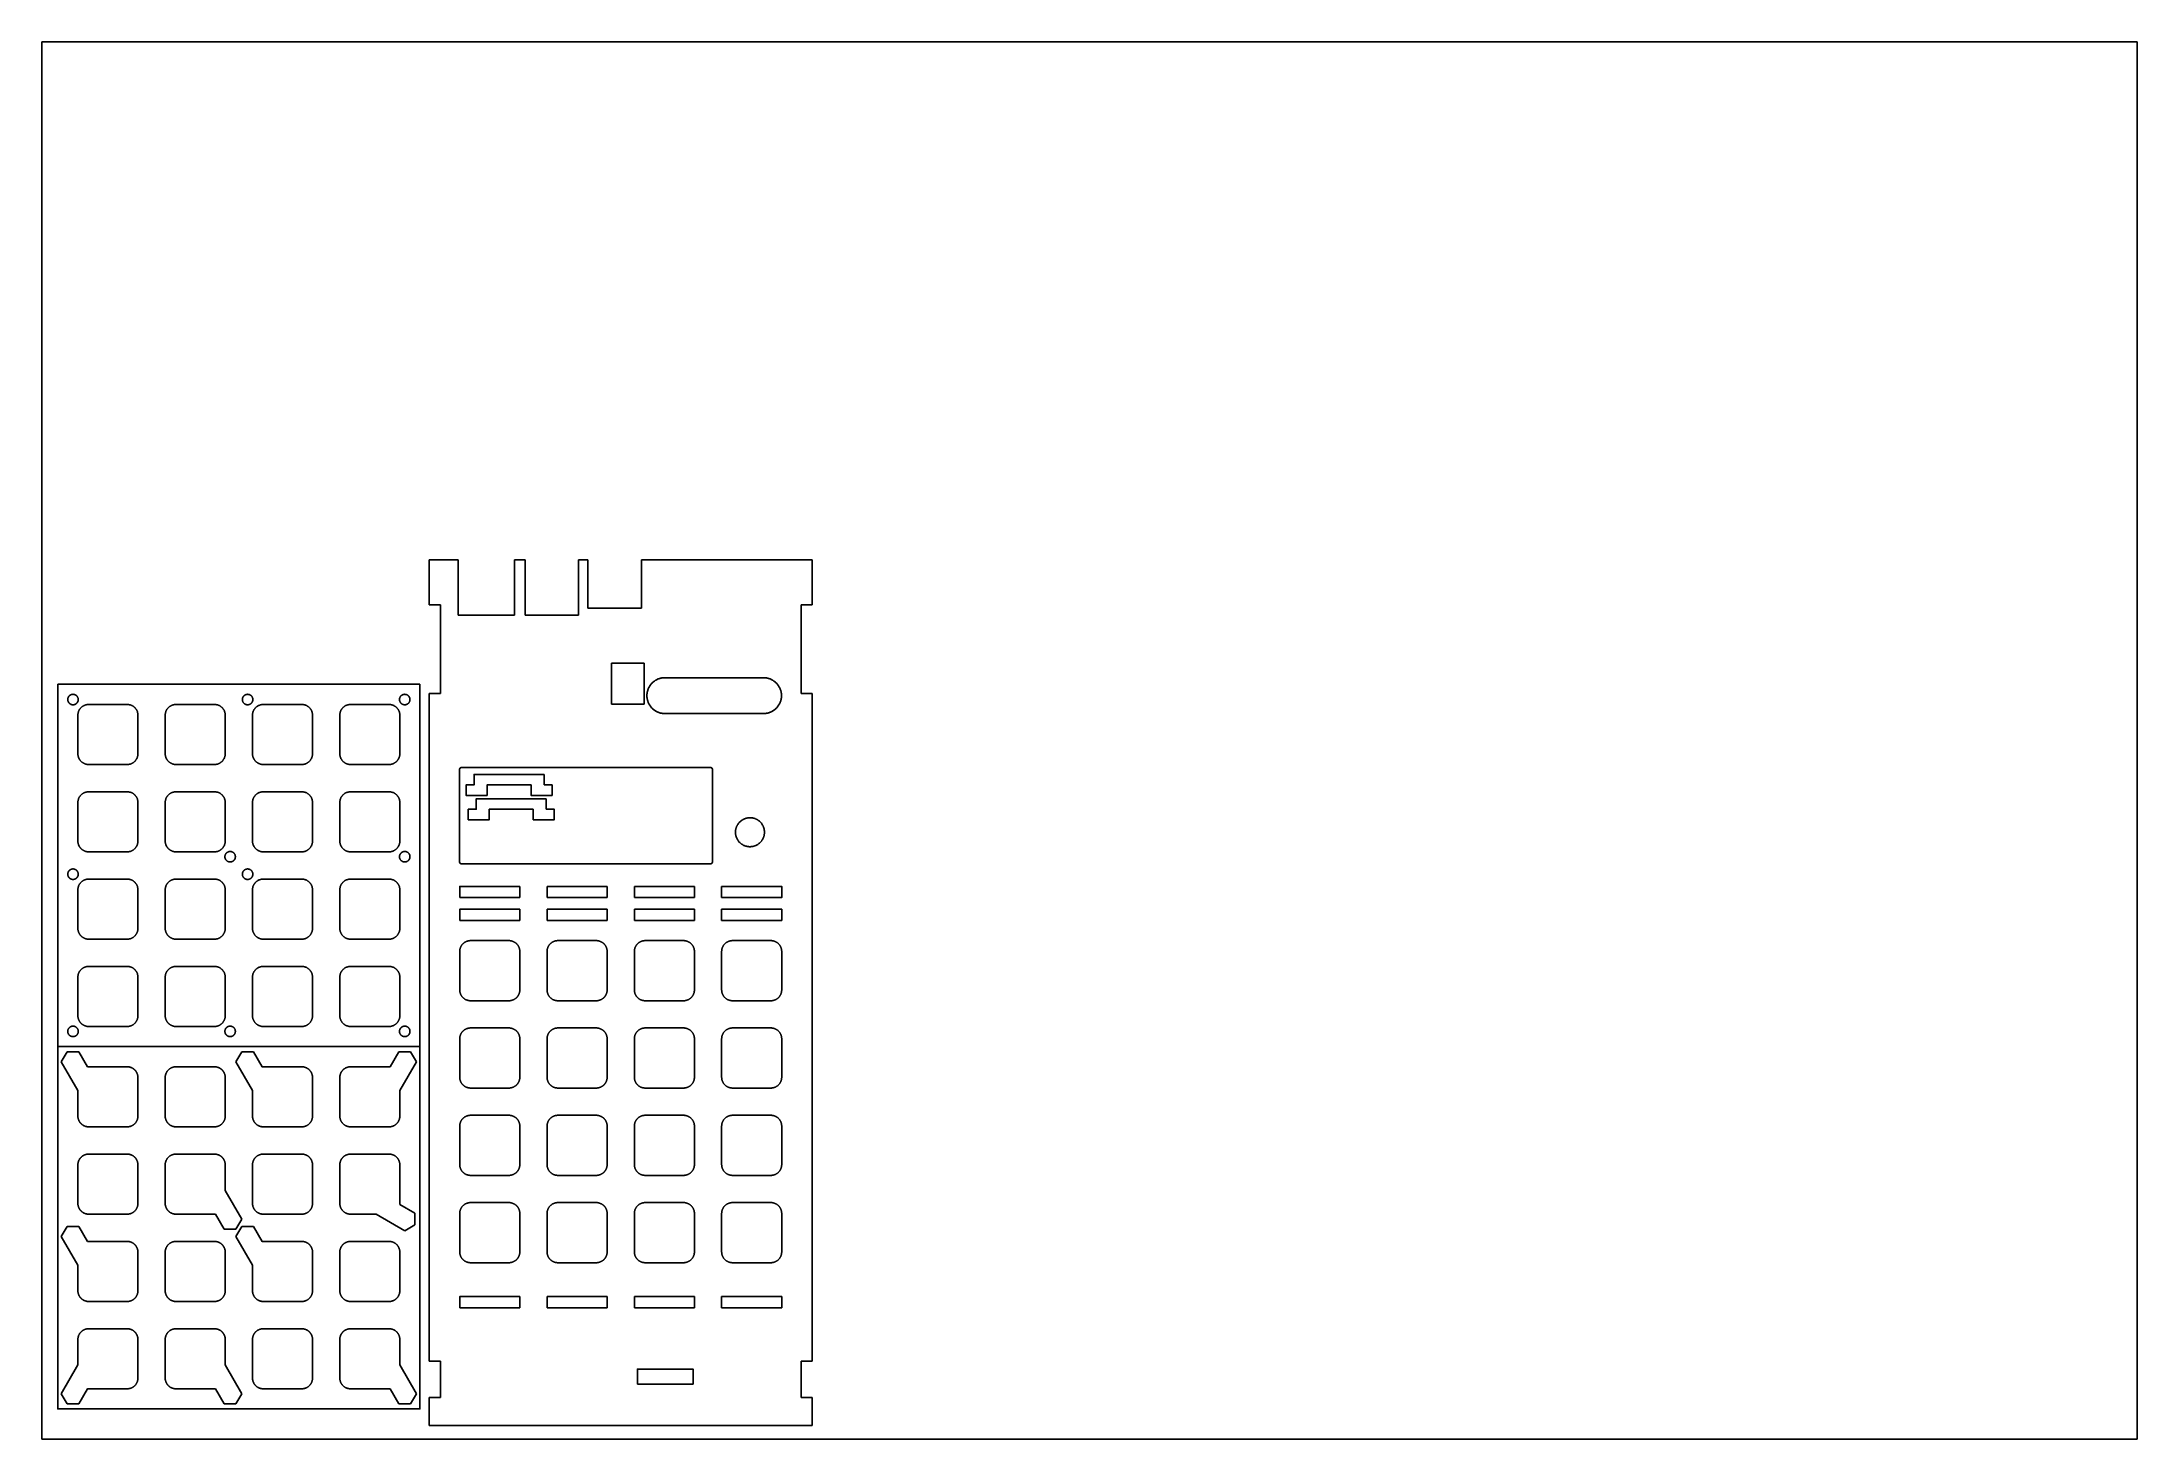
# Model space of a CAD drawing. Header units: millimetres. Extents: x -117 to 483, y -33 to 367.
import ezdxf

# ---------------------------------------------------------------- set-up
doc = ezdxf.new("R2010")
doc.units = ezdxf.units.MM
doc.header["$MEASUREMENT"] = 0
doc.layers.add('plot', color=12, linetype='Continuous', true_color=0xb80000)

msp = doc.modelspace()

# ---------------------------------------------------------------- linework, layer by layer
at = {"layer": 'plot'}
for points in [[(-116.53, -33.22), (483.47, -33.22), (483.47, 366.78), (-116.53, 366.78), (-116.53, -33.22)], [(2.68, 218.48), (-5.63, 218.48)], [(-5.63, 218.48), (-5.63, 205.65)], [(2.68, 202.66), (2.68, 218.48)], [(21.83, 218.48), (18.79, 218.48)], [(18.79, 218.48), (18.79, 202.66)], [(21.83, 202.66), (21.83, 218.48)], [(39.83, 218.48), (37.13, 218.48)], [(37.13, 218.48), (37.13, 202.66)], [(39.83, 204.66), (39.83, 218.48)], [(104.09, 218.48), (55.13, 218.48)], [(55.13, 218.48), (55.13, 204.66)], [(104.09, 205.65), (104.09, 218.48)], [(-5.63, 205.65), (-2.43, 205.65)], [(-2.43, 205.65), (-2.43, 180.25)], [(55.13, 204.66), (39.83, 204.66)], [(100.89, 180.25), (100.89, 205.65)], [(100.89, 205.65), (104.09, 205.65)], [(18.79, 202.66), (2.68, 202.66)], [(37.13, 202.66), (21.83, 202.66)], [(46.62, 177.19), (55.91, 177.19), (55.91, 188.89), (46.62, 188.89), (46.62, 177.19)], [(-8.26, 182.87), (-111.99, 182.87)], [(-111.99, 182.87), (-111.99, 79.14)], [(-109.13, 178.51), (-109.13, 178.56), (-109.12, 178.61), (-109.12, 178.66), (-109.11, 178.71), (-109.1, 178.77), (-109.09, 178.82), (-109.08, 178.87), (-109.07, 178.92), (-109.05, 178.97), (-109.04, 179.02), (-109.02, 179.07), (-109, 179.11), (-108.98, 179.16), (-108.95, 179.21), (-108.93, 179.25), (-108.9, 179.3), (-108.87, 179.34), (-108.84, 179.38), (-108.81, 179.43), (-108.78, 179.47), (-108.74, 179.51), (-108.71, 179.54), (-108.67, 179.58), (-108.63, 179.62), (-108.6, 179.65), (-108.56, 179.68), (-108.51, 179.72), (-108.47, 179.75), (-108.43, 179.77), (-108.38, 179.8), (-108.34, 179.83), (-108.29, 179.85), (-108.24, 179.87), (-108.2, 179.89), (-108.15, 179.91), (-108.1, 179.93), (-108.05, 179.95), (-108, 179.96), (-107.95, 179.97), (-107.9, 179.98), (-107.85, 179.99), (-107.79, 180), (-107.74, 180), (-107.69, 180.01), (-107.64, 180.01), (-107.59, 180.01), (-107.53, 180), (-107.48, 180), (-107.43, 179.99), (-107.38, 179.99), (-107.33, 179.98), (-107.28, 179.97), (-107.23, 179.95), (-107.18, 179.94), (-107.13, 179.92), (-107.08, 179.9), (-107.03, 179.88), (-106.98, 179.86), (-106.94, 179.84), (-106.89, 179.81), (-106.85, 179.79), (-106.8, 179.76), (-106.76, 179.73), (-106.72, 179.7), (-106.68, 179.67), (-106.64, 179.63), (-106.6, 179.6), (-106.56, 179.56), (-106.52, 179.53), (-106.49, 179.49), (-106.46, 179.45), (-106.42, 179.41), (-106.39, 179.36), (-106.37, 179.32), (-106.34, 179.28), (-106.31, 179.23), (-106.29, 179.18), (-106.27, 179.14), (-106.24, 179.09), (-106.22, 179.04), (-106.21, 178.99), (-106.19, 178.94), (-106.18, 178.89), (-106.16, 178.84), (-106.15, 178.79), (-106.14, 178.74), (-106.14, 178.69), (-106.13, 178.64), (-106.13, 178.59), (-106.13, 178.53), (-106.13, 178.48), (-106.13, 178.43), (-106.13, 178.38), (-106.14, 178.33), (-106.14, 178.27), (-106.15, 178.22), (-106.16, 178.17), (-106.18, 178.12), (-106.19, 178.07), (-106.21, 178.02), (-106.22, 177.97), (-106.24, 177.92), (-106.27, 177.88), (-106.29, 177.83), (-106.31, 177.78), (-106.34, 177.74), (-106.37, 177.69), (-106.39, 177.65), (-106.42, 177.61), (-106.46, 177.57), (-106.49, 177.53), (-106.52, 177.49), (-106.56, 177.45), (-106.6, 177.41), (-106.64, 177.38), (-106.68, 177.35), (-106.72, 177.31), (-106.76, 177.28), (-106.8, 177.25), (-106.85, 177.23), (-106.89, 177.2), (-106.94, 177.17), (-106.98, 177.15), (-107.03, 177.13), (-107.08, 177.11), (-107.13, 177.09), (-107.18, 177.08), (-107.23, 177.06), (-107.28, 177.05), (-107.33, 177.04), (-107.38, 177.03), (-107.43, 177.02), (-107.48, 177.01), (-107.53, 177.01), (-107.59, 177.01), (-107.64, 177.01), (-107.69, 177.01), (-107.74, 177.01), (-107.79, 177.02), (-107.85, 177.02), (-107.9, 177.03), (-107.95, 177.04), (-108, 177.05), (-108.05, 177.07), (-108.1, 177.08), (-108.15, 177.1), (-108.2, 177.12), (-108.24, 177.14), (-108.29, 177.16), (-108.34, 177.19), (-108.38, 177.21), (-108.43, 177.24), (-108.47, 177.27), (-108.51, 177.3), (-108.56, 177.33), (-108.6, 177.36), (-108.63, 177.4), (-108.67, 177.43), (-108.71, 177.47), (-108.74, 177.51), (-108.78, 177.55), (-108.81, 177.59), (-108.84, 177.63), (-108.87, 177.67), (-108.9, 177.72), (-108.93, 177.76), (-108.95, 177.81), (-108.98, 177.85), (-109, 177.9), (-109.02, 177.95), (-109.04, 178), (-109.05, 178.05), (-109.07, 178.1), (-109.08, 178.15), (-109.09, 178.2), (-109.1, 178.25), (-109.11, 178.3), (-109.12, 178.35), (-109.12, 178.4), (-109.13, 178.46), (-109.13, 178.51)], [(-57.63, 180.01), (-57.68, 180.01), (-57.73, 180), (-57.78, 180), (-57.83, 179.99), (-57.89, 179.98), (-57.94, 179.97), (-57.99, 179.96), (-58.04, 179.95), (-58.09, 179.93), (-58.14, 179.92), (-58.18, 179.9), (-58.23, 179.88), (-58.28, 179.86), (-58.33, 179.83), (-58.37, 179.81), (-58.42, 179.78), (-58.46, 179.75), (-58.5, 179.72), (-58.55, 179.69), (-58.59, 179.66), (-58.63, 179.63), (-58.66, 179.59), (-58.7, 179.55), (-58.74, 179.52), (-58.77, 179.48), (-58.8, 179.44), (-58.83, 179.4), (-58.87, 179.35), (-58.89, 179.31), (-58.92, 179.26), (-58.95, 179.22), (-58.97, 179.17), (-58.99, 179.13), (-59.01, 179.08), (-59.03, 179.03), (-59.05, 178.98), (-59.06, 178.93), (-59.08, 178.88), (-59.09, 178.83), (-59.1, 178.78), (-59.11, 178.73), (-59.12, 178.68), (-59.12, 178.62), (-59.12, 178.57), (-59.13, 178.52), (-59.13, 178.47), (-59.12, 178.42), (-59.12, 178.36), (-59.11, 178.31), (-59.11, 178.26), (-59.1, 178.21), (-59.09, 178.16), (-59.07, 178.11), (-59.06, 178.06), (-59.04, 178.01), (-59.02, 177.96), (-59, 177.91), (-58.98, 177.86), (-58.96, 177.82), (-58.93, 177.77), (-58.91, 177.73), (-58.88, 177.68), (-58.85, 177.64), (-58.82, 177.6), (-58.79, 177.56), (-58.75, 177.52), (-58.72, 177.48), (-58.68, 177.44), (-58.64, 177.41), (-58.61, 177.37), (-58.57, 177.34), (-58.52, 177.31), (-58.48, 177.28), (-58.44, 177.25), (-58.39, 177.22), (-58.35, 177.19), (-58.3, 177.17), (-58.26, 177.15), (-58.21, 177.13), (-58.16, 177.11), (-58.11, 177.09), (-58.06, 177.07), (-58.01, 177.06), (-57.96, 177.05), (-57.91, 177.03), (-57.86, 177.03), (-57.81, 177.02), (-57.76, 177.01), (-57.7, 177.01), (-57.65, 177.01), (-57.6, 177.01), (-57.55, 177.01), (-57.5, 177.01), (-57.44, 177.02), (-57.39, 177.03), (-57.34, 177.03), (-57.29, 177.05), (-57.24, 177.06), (-57.19, 177.07), (-57.14, 177.09), (-57.09, 177.11), (-57.04, 177.13), (-57, 177.15), (-56.95, 177.17), (-56.9, 177.19), (-56.86, 177.22), (-56.81, 177.25), (-56.77, 177.28), (-56.73, 177.31), (-56.69, 177.34), (-56.65, 177.37), (-56.61, 177.41), (-56.57, 177.44), (-56.53, 177.48), (-56.5, 177.52), (-56.46, 177.56), (-56.43, 177.6), (-56.4, 177.64), (-56.37, 177.68), (-56.34, 177.73), (-56.32, 177.77), (-56.29, 177.82), (-56.27, 177.86), (-56.25, 177.91), (-56.23, 177.96), (-56.21, 178.01), (-56.19, 178.06), (-56.18, 178.11), (-56.17, 178.16), (-56.16, 178.21), (-56.15, 178.26), (-56.14, 178.31), (-56.13, 178.36), (-56.13, 178.42), (-56.13, 178.47), (-56.13, 178.52), (-56.13, 178.57), (-56.13, 178.62), (-56.14, 178.68), (-56.14, 178.73), (-56.15, 178.78), (-56.16, 178.83), (-56.17, 178.88), (-56.19, 178.93), (-56.2, 178.98), (-56.22, 179.03), (-56.24, 179.08), (-56.26, 179.13), (-56.28, 179.17), (-56.31, 179.22), (-56.33, 179.26), (-56.36, 179.31), (-56.39, 179.35), (-56.42, 179.4), (-56.45, 179.44), (-56.48, 179.48), (-56.52, 179.52), (-56.55, 179.55), (-56.59, 179.59), (-56.63, 179.63), (-56.67, 179.66), (-56.71, 179.69), (-56.75, 179.72), (-56.79, 179.75), (-56.84, 179.78), (-56.88, 179.81), (-56.93, 179.83), (-56.97, 179.86), (-57.02, 179.88), (-57.07, 179.9), (-57.12, 179.92), (-57.16, 179.93), (-57.21, 179.95), (-57.27, 179.96), (-57.32, 179.97), (-57.37, 179.98), (-57.42, 179.99), (-57.47, 180), (-57.52, 180), (-57.57, 180.01), (-57.63, 180.01)], [(-12.63, 180.01), (-12.57, 180.01), (-12.52, 180), (-12.47, 180), (-12.42, 179.99), (-12.37, 179.98), (-12.32, 179.97), (-12.27, 179.96), (-12.21, 179.95), (-12.16, 179.93), (-12.12, 179.92), (-12.07, 179.9), (-12.02, 179.88), (-11.97, 179.86), (-11.93, 179.83), (-11.88, 179.81), (-11.84, 179.78), (-11.79, 179.75), (-11.75, 179.72), (-11.71, 179.69), (-11.67, 179.66), (-11.63, 179.63), (-11.59, 179.59), (-11.55, 179.55), (-11.52, 179.52), (-11.48, 179.48), (-11.45, 179.44), (-11.42, 179.4), (-11.39, 179.35), (-11.36, 179.31), (-11.33, 179.26), (-11.31, 179.22), (-11.28, 179.17), (-11.26, 179.13), (-11.24, 179.08), (-11.22, 179.03), (-11.2, 178.98), (-11.19, 178.93), (-11.17, 178.88), (-11.16, 178.83), (-11.15, 178.78), (-11.14, 178.73), (-11.14, 178.68), (-11.13, 178.62), (-11.13, 178.57), (-11.13, 178.52), (-11.13, 178.47), (-11.13, 178.42), (-11.13, 178.36), (-11.14, 178.31), (-11.15, 178.26), (-11.16, 178.21), (-11.17, 178.16), (-11.18, 178.11), (-11.19, 178.06), (-11.21, 178.01), (-11.23, 177.96), (-11.25, 177.91), (-11.27, 177.86), (-11.29, 177.82), (-11.32, 177.77), (-11.34, 177.73), (-11.37, 177.68), (-11.4, 177.64), (-11.43, 177.6), (-11.46, 177.56), (-11.5, 177.52), (-11.53, 177.48), (-11.57, 177.44), (-11.61, 177.41), (-11.65, 177.37), (-11.69, 177.34), (-11.73, 177.31), (-11.77, 177.28), (-11.81, 177.25), (-11.86, 177.22), (-11.9, 177.19), (-11.95, 177.17), (-12, 177.15), (-12.04, 177.13), (-12.09, 177.11), (-12.14, 177.09), (-12.19, 177.07), (-12.24, 177.06), (-12.29, 177.05), (-12.34, 177.03), (-12.39, 177.03), (-12.44, 177.02), (-12.5, 177.01), (-12.55, 177.01), (-12.6, 177.01), (-12.65, 177.01), (-12.7, 177.01), (-12.76, 177.01), (-12.81, 177.02), (-12.86, 177.03), (-12.91, 177.03), (-12.96, 177.05), (-13.01, 177.06), (-13.06, 177.07), (-13.11, 177.09), (-13.16, 177.11), (-13.21, 177.13), (-13.26, 177.15), (-13.3, 177.17), (-13.35, 177.19), (-13.39, 177.22), (-13.44, 177.25), (-13.48, 177.28), (-13.52, 177.31), (-13.57, 177.34), (-13.61, 177.37), (-13.64, 177.41), (-13.68, 177.44), (-13.72, 177.48), (-13.75, 177.52), (-13.79, 177.56), (-13.82, 177.6), (-13.85, 177.64), (-13.88, 177.68), (-13.91, 177.73), (-13.93, 177.77), (-13.96, 177.82), (-13.98, 177.86), (-14, 177.91), (-14.02, 177.96), (-14.04, 178.01), (-14.06, 178.06), (-14.07, 178.11), (-14.09, 178.16), (-14.1, 178.21), (-14.11, 178.26), (-14.11, 178.31), (-14.12, 178.36), (-14.12, 178.42), (-14.13, 178.47), (-14.13, 178.52), (-14.12, 178.57), (-14.12, 178.62), (-14.12, 178.68), (-14.11, 178.73), (-14.1, 178.78), (-14.09, 178.83), (-14.08, 178.88), (-14.06, 178.93), (-14.05, 178.98), (-14.03, 179.03), (-14.01, 179.08), (-13.99, 179.13), (-13.97, 179.17), (-13.95, 179.22), (-13.92, 179.26), (-13.89, 179.31), (-13.87, 179.35), (-13.83, 179.4), (-13.8, 179.44), (-13.77, 179.48), (-13.74, 179.52), (-13.7, 179.55), (-13.66, 179.59), (-13.63, 179.63), (-13.59, 179.66), (-13.55, 179.69), (-13.5, 179.72), (-13.46, 179.75), (-13.42, 179.78), (-13.37, 179.81), (-13.33, 179.83), (-13.28, 179.86), (-13.23, 179.88), (-13.18, 179.9), (-13.14, 179.92), (-13.09, 179.93), (-13.04, 179.95), (-12.99, 179.96), (-12.94, 179.97), (-12.89, 179.98), (-12.83, 179.99), (-12.78, 180), (-12.73, 180), (-12.68, 180.01), (-12.63, 180.01)], [(-8.26, 79.14), (-8.26, 182.87)], [(-2.43, 180.25), (-5.63, 180.25)], [(-5.63, 180.25), (-5.63, 169.48)], [(61.87, 184.77), (61.69, 184.77), (61.51, 184.76), (61.33, 184.75), (61.16, 184.72), (60.98, 184.7), (60.81, 184.66), (60.64, 184.62), (60.46, 184.58), (60.29, 184.53), (60.13, 184.47), (59.96, 184.41), (59.8, 184.34), (59.64, 184.26), (59.48, 184.18), (59.32, 184.1), (59.17, 184.01), (59.02, 183.91), (58.87, 183.81), (58.73, 183.71), (58.59, 183.6), (58.46, 183.48), (58.33, 183.36), (58.2, 183.24), (58.08, 183.11), (57.96, 182.97), (57.85, 182.84), (57.74, 182.7), (57.64, 182.55), (57.54, 182.4), (57.44, 182.25), (57.36, 182.1), (57.27, 181.94), (57.2, 181.78), (57.13, 181.62), (57.06, 181.45), (57, 181.29), (56.95, 181.12), (56.9, 180.95), (56.85, 180.78), (56.82, 180.6), (56.79, 180.43), (56.76, 180.25), (56.74, 180.07), (56.73, 179.9), (56.73, 179.72), (56.73, 179.54), (56.73, 179.37), (56.74, 179.19), (56.76, 179.01), (56.79, 178.84), (56.82, 178.66), (56.85, 178.49), (56.9, 178.32), (56.95, 178.14), (57, 177.98), (57.06, 177.81), (57.13, 177.64), (57.2, 177.48), (57.27, 177.32), (57.36, 177.16), (57.44, 177.01), (57.54, 176.86), (57.64, 176.71), (57.74, 176.57), (57.85, 176.43), (57.96, 176.29), (58.08, 176.16), (58.2, 176.03), (58.33, 175.9), (58.46, 175.78), (58.59, 175.67), (58.73, 175.56), (58.87, 175.45), (59.02, 175.35), (59.17, 175.26), (59.32, 175.16), (59.48, 175.08), (59.64, 175), (59.8, 174.93), (59.96, 174.86), (60.13, 174.79), (60.29, 174.74), (60.46, 174.69), (60.64, 174.64), (60.81, 174.6), (60.98, 174.57), (61.16, 174.54), (61.33, 174.52), (61.51, 174.5), (61.69, 174.49), (61.87, 174.49)], [(90.11, 184.77), (61.87, 184.77)], [(90.11, 174.49), (90.29, 174.49), (90.47, 174.5), (90.65, 174.52), (90.82, 174.54), (91, 174.57), (91.17, 174.6), (91.34, 174.64), (91.52, 174.69), (91.69, 174.74), (91.85, 174.79), (92.02, 174.86), (92.18, 174.93), (92.34, 175), (92.5, 175.08), (92.66, 175.16), (92.81, 175.26), (92.96, 175.35), (93.11, 175.45), (93.25, 175.56), (93.39, 175.67), (93.52, 175.78), (93.65, 175.9), (93.78, 176.03), (93.9, 176.16), (94.02, 176.29), (94.13, 176.43), (94.24, 176.57), (94.34, 176.71), (94.44, 176.86), (94.54, 177.01), (94.62, 177.16), (94.71, 177.32), (94.78, 177.48), (94.85, 177.64), (94.92, 177.81), (94.98, 177.98), (95.04, 178.14), (95.08, 178.32), (95.13, 178.49), (95.16, 178.66), (95.19, 178.84), (95.22, 179.01), (95.24, 179.19), (95.25, 179.37), (95.25, 179.54), (95.25, 179.72), (95.25, 179.9), (95.24, 180.07), (95.22, 180.25), (95.19, 180.43), (95.16, 180.6), (95.13, 180.78), (95.08, 180.95), (95.04, 181.12), (94.98, 181.29), (94.92, 181.45), (94.85, 181.62), (94.78, 181.78), (94.71, 181.94), (94.62, 182.1), (94.54, 182.25), (94.44, 182.4), (94.34, 182.55), (94.24, 182.7), (94.13, 182.84), (94.02, 182.97), (93.9, 183.11), (93.78, 183.24), (93.65, 183.36), (93.52, 183.48), (93.39, 183.6), (93.25, 183.71), (93.11, 183.81), (92.96, 183.91), (92.81, 184.01), (92.66, 184.1), (92.5, 184.18), (92.34, 184.26), (92.18, 184.34), (92.02, 184.41), (91.85, 184.47), (91.69, 184.53), (91.52, 184.58), (91.34, 184.62), (91.17, 184.66), (91, 184.7), (90.82, 184.72), (90.65, 184.75), (90.47, 184.76), (90.29, 184.77), (90.11, 184.77)], [(104.09, 180.25), (100.89, 180.25)], [(104.09, 169.48), (104.09, 180.25)], [(-103.13, 177.11), (-103.23, 177.11), (-103.34, 177.1), (-103.44, 177.09), (-103.55, 177.08), (-103.65, 177.06), (-103.76, 177.04), (-103.86, 177.02), (-103.96, 176.99), (-104.06, 176.96), (-104.16, 176.93), (-104.26, 176.89), (-104.36, 176.85), (-104.46, 176.81), (-104.55, 176.76), (-104.65, 176.71), (-104.74, 176.66), (-104.83, 176.6), (-104.91, 176.54), (-105, 176.48), (-105.08, 176.41), (-105.16, 176.34), (-105.24, 176.27), (-105.32, 176.2), (-105.39, 176.12), (-105.46, 176.04), (-105.53, 175.96), (-105.6, 175.88), (-105.66, 175.79), (-105.72, 175.71), (-105.77, 175.62), (-105.83, 175.53), (-105.88, 175.43), (-105.93, 175.34), (-105.97, 175.24), (-106.01, 175.14), (-106.05, 175.05), (-106.08, 174.94), (-106.11, 174.84), (-106.14, 174.74), (-106.16, 174.64), (-106.18, 174.53), (-106.2, 174.43), (-106.21, 174.32), (-106.22, 174.22), (-106.22, 174.11), (-106.23, 174.01)], [(-106.23, 174.01), (-106.23, 163.01)], [(-92.13, 177.11), (-103.13, 177.11)], [(-89.03, 174.01), (-89.03, 174.11), (-89.03, 174.22), (-89.04, 174.32), (-89.05, 174.43), (-89.07, 174.53), (-89.09, 174.64), (-89.11, 174.74), (-89.14, 174.84), (-89.17, 174.94), (-89.2, 175.05), (-89.24, 175.14), (-89.28, 175.24), (-89.33, 175.34), (-89.37, 175.43), (-89.42, 175.53), (-89.48, 175.62), (-89.53, 175.71), (-89.59, 175.79), (-89.66, 175.88), (-89.72, 175.96), (-89.79, 176.04), (-89.86, 176.12), (-89.93, 176.2), (-90.01, 176.27), (-90.09, 176.34), (-90.17, 176.41), (-90.25, 176.48), (-90.34, 176.54), (-90.43, 176.6), (-90.52, 176.66), (-90.61, 176.71), (-90.7, 176.76), (-90.79, 176.81), (-90.89, 176.85), (-90.99, 176.89), (-91.09, 176.93), (-91.19, 176.96), (-91.29, 176.99), (-91.39, 177.02), (-91.5, 177.04), (-91.6, 177.06), (-91.7, 177.08), (-91.81, 177.09), (-91.91, 177.1), (-92.02, 177.11), (-92.13, 177.11)], [(-89.03, 163.01), (-89.03, 174.01)], [(-78.13, 177.11), (-78.23, 177.11), (-78.34, 177.1), (-78.44, 177.09), (-78.55, 177.08), (-78.65, 177.06), (-78.76, 177.04), (-78.86, 177.02), (-78.96, 176.99), (-79.06, 176.96), (-79.16, 176.93), (-79.26, 176.89), (-79.36, 176.85), (-79.46, 176.81), (-79.55, 176.76), (-79.65, 176.71), (-79.74, 176.66), (-79.83, 176.6), (-79.91, 176.54), (-80, 176.48), (-80.08, 176.41), (-80.16, 176.34), (-80.24, 176.27), (-80.32, 176.2), (-80.39, 176.12), (-80.46, 176.04), (-80.53, 175.96), (-80.6, 175.88), (-80.66, 175.79), (-80.72, 175.71), (-80.77, 175.62), (-80.83, 175.53), (-80.88, 175.43), (-80.93, 175.34), (-80.97, 175.24), (-81.01, 175.14), (-81.05, 175.05), (-81.08, 174.94), (-81.11, 174.84), (-81.14, 174.74), (-81.16, 174.64), (-81.18, 174.53), (-81.2, 174.43), (-81.21, 174.32), (-81.22, 174.22), (-81.22, 174.11), (-81.23, 174.01)], [(-81.23, 174.01), (-81.23, 163.01)], [(-67.13, 177.11), (-78.13, 177.11)], [(-64.03, 174.01), (-64.03, 174.11), (-64.03, 174.22), (-64.04, 174.32), (-64.05, 174.43), (-64.07, 174.53), (-64.09, 174.64), (-64.11, 174.74), (-64.14, 174.84), (-64.17, 174.94), (-64.2, 175.05), (-64.24, 175.14), (-64.28, 175.24), (-64.33, 175.34), (-64.37, 175.43), (-64.42, 175.53), (-64.48, 175.62), (-64.53, 175.71), (-64.59, 175.79), (-64.66, 175.88), (-64.72, 175.96), (-64.79, 176.04), (-64.86, 176.12), (-64.93, 176.2), (-65.01, 176.27), (-65.09, 176.34), (-65.17, 176.41), (-65.25, 176.48), (-65.34, 176.54), (-65.43, 176.6), (-65.52, 176.66), (-65.61, 176.71), (-65.7, 176.76), (-65.79, 176.81), (-65.89, 176.85), (-65.99, 176.89), (-66.09, 176.93), (-66.19, 176.96), (-66.29, 176.99), (-66.39, 177.02), (-66.5, 177.04), (-66.6, 177.06), (-66.7, 177.08), (-66.81, 177.09), (-66.91, 177.1), (-67.02, 177.11), (-67.13, 177.11)], [(-64.03, 163.01), (-64.03, 174.01)], [(-53.13, 177.11), (-53.23, 177.11), (-53.34, 177.1), (-53.44, 177.09), (-53.55, 177.08), (-53.65, 177.06), (-53.76, 177.04), (-53.86, 177.02), (-53.96, 176.99), (-54.06, 176.96), (-54.16, 176.93), (-54.26, 176.89), (-54.36, 176.85), (-54.46, 176.81), (-54.55, 176.76), (-54.65, 176.71), (-54.74, 176.66), (-54.83, 176.6), (-54.91, 176.54), (-55, 176.48), (-55.08, 176.41), (-55.16, 176.34), (-55.24, 176.27), (-55.32, 176.2), (-55.39, 176.12), (-55.46, 176.04), (-55.53, 175.96), (-55.6, 175.88), (-55.66, 175.79), (-55.72, 175.71), (-55.77, 175.62), (-55.83, 175.53), (-55.88, 175.43), (-55.93, 175.34), (-55.97, 175.24), (-56.01, 175.14), (-56.05, 175.05), (-56.08, 174.94), (-56.11, 174.84), (-56.14, 174.74), (-56.16, 174.64), (-56.18, 174.53), (-56.2, 174.43), (-56.21, 174.32), (-56.22, 174.22), (-56.22, 174.11), (-56.23, 174.01)], [(-56.23, 174.01), (-56.23, 163.01)], [(-42.13, 177.11), (-53.13, 177.11)], [(-39.03, 174.01), (-39.03, 174.11), (-39.03, 174.22), (-39.04, 174.32), (-39.05, 174.43), (-39.07, 174.53), (-39.09, 174.64), (-39.11, 174.74), (-39.14, 174.84), (-39.17, 174.94), (-39.2, 175.05), (-39.24, 175.14), (-39.28, 175.24), (-39.33, 175.34), (-39.37, 175.43), (-39.42, 175.53), (-39.48, 175.62), (-39.53, 175.71), (-39.59, 175.79), (-39.66, 175.88), (-39.72, 175.96), (-39.79, 176.04), (-39.86, 176.12), (-39.93, 176.2), (-40.01, 176.27), (-40.09, 176.34), (-40.17, 176.41), (-40.25, 176.48), (-40.34, 176.54), (-40.43, 176.6), (-40.52, 176.66), (-40.61, 176.71), (-40.7, 176.76), (-40.79, 176.81), (-40.89, 176.85), (-40.99, 176.89), (-41.09, 176.93), (-41.19, 176.96), (-41.29, 176.99), (-41.39, 177.02), (-41.5, 177.04), (-41.6, 177.06), (-41.7, 177.08), (-41.81, 177.09), (-41.91, 177.1), (-42.02, 177.11), (-42.13, 177.11)], [(-39.03, 163.01), (-39.03, 174.01)], [(-28.13, 177.11), (-28.23, 177.11), (-28.34, 177.1), (-28.44, 177.09), (-28.55, 177.08), (-28.65, 177.06), (-28.76, 177.04), (-28.86, 177.02), (-28.96, 176.99), (-29.06, 176.96), (-29.16, 176.93), (-29.26, 176.89), (-29.36, 176.85), (-29.46, 176.81), (-29.55, 176.76), (-29.65, 176.71), (-29.74, 176.66), (-29.83, 176.6), (-29.91, 176.54), (-30, 176.48), (-30.08, 176.41), (-30.16, 176.34), (-30.24, 176.27), (-30.32, 176.2), (-30.39, 176.12), (-30.46, 176.04), (-30.53, 175.96), (-30.6, 175.88), (-30.66, 175.79), (-30.72, 175.71), (-30.77, 175.62), (-30.83, 175.53), (-30.88, 175.43), (-30.93, 175.34), (-30.97, 175.24), (-31.01, 175.14), (-31.05, 175.05), (-31.08, 174.94), (-31.11, 174.84), (-31.14, 174.74), (-31.16, 174.64), (-31.18, 174.53), (-31.2, 174.43), (-31.21, 174.32), (-31.22, 174.22), (-31.22, 174.11), (-31.23, 174.01)], [(-31.23, 174.01), (-31.23, 163.01)], [(-17.13, 177.11), (-28.13, 177.11)], [(-14.03, 174.01), (-14.03, 174.11), (-14.03, 174.22), (-14.04, 174.32), (-14.05, 174.43), (-14.07, 174.53), (-14.09, 174.64), (-14.11, 174.74), (-14.14, 174.84), (-14.17, 174.94), (-14.2, 175.05), (-14.24, 175.14), (-14.28, 175.24), (-14.33, 175.34), (-14.37, 175.43), (-14.42, 175.53), (-14.48, 175.62), (-14.53, 175.71), (-14.59, 175.79), (-14.66, 175.88), (-14.72, 175.96), (-14.79, 176.04), (-14.86, 176.12), (-14.93, 176.2), (-15.01, 176.27), (-15.09, 176.34), (-15.17, 176.41), (-15.25, 176.48), (-15.34, 176.54), (-15.43, 176.6), (-15.52, 176.66), (-15.61, 176.71), (-15.7, 176.76), (-15.79, 176.81), (-15.89, 176.85), (-15.99, 176.89), (-16.09, 176.93), (-16.19, 176.96), (-16.29, 176.99), (-16.39, 177.02), (-16.5, 177.04), (-16.6, 177.06), (-16.7, 177.08), (-16.81, 177.09), (-16.91, 177.1), (-17.02, 177.11), (-17.13, 177.11)], [(-14.03, 163.01), (-14.03, 174.01)], [(61.87, 174.49), (90.11, 174.49)], [(-5.63, 169.48), (-5.63, 166.34)], [(104.09, 166.34), (104.09, 169.48)], [(-106.23, 163.01), (-106.22, 162.9), (-106.22, 162.8), (-106.21, 162.69), (-106.2, 162.58), (-106.18, 162.48), (-106.16, 162.38), (-106.14, 162.27), (-106.11, 162.17), (-106.08, 162.07), (-106.05, 161.97), (-106.01, 161.87), (-105.97, 161.77), (-105.93, 161.68), (-105.88, 161.58), (-105.83, 161.49), (-105.77, 161.4), (-105.72, 161.31), (-105.66, 161.22), (-105.6, 161.13), (-105.53, 161.05), (-105.46, 160.97), (-105.39, 160.89), (-105.32, 160.82), (-105.24, 160.74), (-105.16, 160.67), (-105.08, 160.6), (-105, 160.54), (-104.91, 160.47), (-104.83, 160.41), (-104.74, 160.36), (-104.65, 160.3), (-104.55, 160.25), (-104.46, 160.21), (-104.36, 160.16), (-104.26, 160.12), (-104.16, 160.09), (-104.06, 160.05), (-103.96, 160.02), (-103.86, 160), (-103.76, 159.97), (-103.65, 159.95), (-103.55, 159.94), (-103.44, 159.92), (-103.34, 159.91), (-103.23, 159.91), (-103.13, 159.91)], [(-92.13, 159.91), (-92.02, 159.91), (-91.91, 159.91), (-91.81, 159.92), (-91.7, 159.94), (-91.6, 159.95), (-91.5, 159.97), (-91.39, 160), (-91.29, 160.02), (-91.19, 160.05), (-91.09, 160.09), (-90.99, 160.12), (-90.89, 160.16), (-90.79, 160.21), (-90.7, 160.25), (-90.61, 160.3), (-90.52, 160.36), (-90.43, 160.41), (-90.34, 160.47), (-90.25, 160.54), (-90.17, 160.6), (-90.09, 160.67), (-90.01, 160.74), (-89.93, 160.82), (-89.86, 160.89), (-89.79, 160.97), (-89.72, 161.05), (-89.66, 161.13), (-89.59, 161.22), (-89.53, 161.31), (-89.48, 161.4), (-89.42, 161.49), (-89.37, 161.58), (-89.33, 161.68), (-89.28, 161.77), (-89.24, 161.87), (-89.2, 161.97), (-89.17, 162.07), (-89.14, 162.17), (-89.11, 162.27), (-89.09, 162.38), (-89.07, 162.48), (-89.05, 162.58), (-89.04, 162.69), (-89.03, 162.8), (-89.03, 162.9), (-89.03, 163.01)], [(-81.23, 163.01), (-81.22, 162.9), (-81.22, 162.8), (-81.21, 162.69), (-81.2, 162.58), (-81.18, 162.48), (-81.16, 162.38), (-81.14, 162.27), (-81.11, 162.17), (-81.08, 162.07), (-81.05, 161.97), (-81.01, 161.87), (-80.97, 161.77), (-80.93, 161.68), (-80.88, 161.58), (-80.83, 161.49), (-80.77, 161.4), (-80.72, 161.31), (-80.66, 161.22), (-80.6, 161.13), (-80.53, 161.05), (-80.46, 160.97), (-80.39, 160.89), (-80.32, 160.82), (-80.24, 160.74), (-80.16, 160.67), (-80.08, 160.6), (-80, 160.54), (-79.91, 160.47), (-79.83, 160.41), (-79.74, 160.36), (-79.65, 160.3), (-79.55, 160.25), (-79.46, 160.21), (-79.36, 160.16), (-79.26, 160.12), (-79.16, 160.09), (-79.06, 160.05), (-78.96, 160.02), (-78.86, 160), (-78.76, 159.97), (-78.65, 159.95), (-78.55, 159.94), (-78.44, 159.92), (-78.34, 159.91), (-78.23, 159.91), (-78.13, 159.91)], [(-67.13, 159.91), (-67.02, 159.91), (-66.91, 159.91), (-66.81, 159.92), (-66.7, 159.94), (-66.6, 159.95), (-66.5, 159.97), (-66.39, 160), (-66.29, 160.02), (-66.19, 160.05), (-66.09, 160.09), (-65.99, 160.12), (-65.89, 160.16), (-65.79, 160.21), (-65.7, 160.25), (-65.61, 160.3), (-65.52, 160.36), (-65.43, 160.41), (-65.34, 160.47), (-65.25, 160.54), (-65.17, 160.6), (-65.09, 160.67), (-65.01, 160.74), (-64.93, 160.82), (-64.86, 160.89), (-64.79, 160.97), (-64.72, 161.05), (-64.66, 161.13), (-64.59, 161.22), (-64.53, 161.31), (-64.48, 161.4), (-64.42, 161.49), (-64.37, 161.58), (-64.33, 161.68), (-64.28, 161.77), (-64.24, 161.87), (-64.2, 161.97), (-64.17, 162.07), (-64.14, 162.17), (-64.11, 162.27), (-64.09, 162.38), (-64.07, 162.48), (-64.05, 162.58), (-64.04, 162.69), (-64.03, 162.8), (-64.03, 162.9), (-64.03, 163.01)], [(-56.23, 163.01), (-56.22, 162.9), (-56.22, 162.8), (-56.21, 162.69), (-56.2, 162.58), (-56.18, 162.48), (-56.16, 162.38), (-56.14, 162.27), (-56.11, 162.17), (-56.08, 162.07), (-56.05, 161.97), (-56.01, 161.87), (-55.97, 161.77), (-55.93, 161.68), (-55.88, 161.58), (-55.83, 161.49), (-55.77, 161.4), (-55.72, 161.31), (-55.66, 161.22), (-55.6, 161.13), (-55.53, 161.05), (-55.46, 160.97), (-55.39, 160.89), (-55.32, 160.82), (-55.24, 160.74), (-55.16, 160.67), (-55.08, 160.6), (-55, 160.54), (-54.91, 160.47), (-54.83, 160.41), (-54.74, 160.36), (-54.65, 160.3), (-54.55, 160.25), (-54.46, 160.21), (-54.36, 160.16), (-54.26, 160.12), (-54.16, 160.09), (-54.06, 160.05), (-53.96, 160.02), (-53.86, 160), (-53.76, 159.97), (-53.65, 159.95), (-53.55, 159.94), (-53.44, 159.92), (-53.34, 159.91), (-53.23, 159.91), (-53.13, 159.91)], [(-42.13, 159.91), (-42.02, 159.91), (-41.91, 159.91), (-41.81, 159.92), (-41.7, 159.94), (-41.6, 159.95), (-41.5, 159.97), (-41.39, 160), (-41.29, 160.02), (-41.19, 160.05), (-41.09, 160.09), (-40.99, 160.12), (-40.89, 160.16), (-40.79, 160.21), (-40.7, 160.25), (-40.61, 160.3), (-40.52, 160.36), (-40.43, 160.41), (-40.34, 160.47), (-40.25, 160.54), (-40.17, 160.6), (-40.09, 160.67), (-40.01, 160.74), (-39.93, 160.82), (-39.86, 160.89), (-39.79, 160.97), (-39.72, 161.05), (-39.66, 161.13), (-39.59, 161.22), (-39.53, 161.31), (-39.48, 161.4), (-39.42, 161.49), (-39.37, 161.58), (-39.33, 161.68), (-39.28, 161.77), (-39.24, 161.87), (-39.2, 161.97), (-39.17, 162.07), (-39.14, 162.17), (-39.11, 162.27), (-39.09, 162.38), (-39.07, 162.48), (-39.05, 162.58), (-39.04, 162.69), (-39.03, 162.8), (-39.03, 162.9), (-39.03, 163.01)], [(-31.23, 163.01), (-31.22, 162.9), (-31.22, 162.8), (-31.21, 162.69), (-31.2, 162.58), (-31.18, 162.48), (-31.16, 162.38), (-31.14, 162.27), (-31.11, 162.17), (-31.08, 162.07), (-31.05, 161.97), (-31.01, 161.87), (-30.97, 161.77), (-30.93, 161.68), (-30.88, 161.58), (-30.83, 161.49), (-30.77, 161.4), (-30.72, 161.31), (-30.66, 161.22), (-30.6, 161.13), (-30.53, 161.05), (-30.46, 160.97), (-30.39, 160.89), (-30.32, 160.82), (-30.24, 160.74), (-30.16, 160.67), (-30.08, 160.6), (-30, 160.54), (-29.91, 160.47), (-29.83, 160.41), (-29.74, 160.36), (-29.65, 160.3), (-29.55, 160.25), (-29.46, 160.21), (-29.36, 160.16), (-29.26, 160.12), (-29.16, 160.09), (-29.06, 160.05), (-28.96, 160.02), (-28.86, 160), (-28.76, 159.97), (-28.65, 159.95), (-28.55, 159.94), (-28.44, 159.92), (-28.34, 159.91), (-28.23, 159.91), (-28.13, 159.91)], [(-17.13, 159.91), (-17.02, 159.91), (-16.91, 159.91), (-16.81, 159.92), (-16.7, 159.94), (-16.6, 159.95), (-16.5, 159.97), (-16.39, 160), (-16.29, 160.02), (-16.19, 160.05), (-16.09, 160.09), (-15.99, 160.12), (-15.89, 160.16), (-15.79, 160.21), (-15.7, 160.25), (-15.61, 160.3), (-15.52, 160.36), (-15.43, 160.41), (-15.34, 160.47), (-15.25, 160.54), (-15.17, 160.6), (-15.09, 160.67), (-15.01, 160.74), (-14.93, 160.82), (-14.86, 160.89), (-14.79, 160.97), (-14.72, 161.05), (-14.66, 161.13), (-14.59, 161.22), (-14.53, 161.31), (-14.48, 161.4), (-14.42, 161.49), (-14.37, 161.58), (-14.33, 161.68), (-14.28, 161.77), (-14.24, 161.87), (-14.2, 161.97), (-14.17, 162.07), (-14.14, 162.17), (-14.11, 162.27), (-14.09, 162.38), (-14.07, 162.48), (-14.05, 162.58), (-14.04, 162.69), (-14.03, 162.8), (-14.03, 162.9), (-14.03, 163.01)], [(-5.63, 166.34), (-5.63, -4.16)], [(104.09, -4.16), (104.09, 166.34)], [(-103.13, 159.91), (-92.13, 159.91)], [(-78.13, 159.91), (-67.13, 159.91)], [(-53.13, 159.91), (-42.13, 159.91)], [(-28.13, 159.91), (-17.13, 159.91)], [(3.59, 131.5), (3.58, 131.5), (3.57, 131.5), (3.55, 131.5), (3.54, 131.5), (3.53, 131.5), (3.52, 131.5), (3.51, 131.5), (3.5, 131.5), (3.49, 131.51), (3.47, 131.51), (3.46, 131.51), (3.45, 131.51), (3.44, 131.52), (3.43, 131.52), (3.42, 131.53), (3.4, 131.53), (3.39, 131.54), (3.38, 131.54), (3.37, 131.55), (3.36, 131.55), (3.35, 131.56), (3.34, 131.56), (3.33, 131.57), (3.31, 131.58), (3.3, 131.58), (3.29, 131.59), (3.28, 131.6), (3.27, 131.61), (3.26, 131.62), (3.25, 131.62), (3.24, 131.63), (3.23, 131.64), (3.23, 131.65), (3.22, 131.66), (3.21, 131.67), (3.2, 131.68), (3.19, 131.69), (3.18, 131.7), (3.18, 131.71), (3.17, 131.72), (3.16, 131.73), (3.16, 131.74), (3.15, 131.75), (3.14, 131.77), (3.14, 131.78), (3.13, 131.79), (3.13, 131.8), (3.12, 131.81), (3.12, 131.82), (3.12, 131.83), (3.11, 131.85), (3.11, 131.86), (3.1, 131.87), (3.1, 131.88), (3.1, 131.89), (3.1, 131.9), (3.09, 131.92), (3.09, 131.93), (3.09, 131.94), (3.09, 131.95), (3.09, 131.96), (3.09, 131.97), (3.09, 131.98), (3.09, 132), (3.09, 158.54), (3.09, 158.55), (3.09, 158.56), (3.09, 158.57), (3.09, 158.58), (3.09, 158.59), (3.09, 158.6), (3.09, 158.61), (3.1, 158.63), (3.1, 158.64), (3.1, 158.65), (3.1, 158.66), (3.11, 158.67), (3.11, 158.68), (3.12, 158.7), (3.12, 158.71), (3.12, 158.72), (3.13, 158.73), (3.13, 158.74), (3.14, 158.75), (3.14, 158.76), (3.15, 158.78), (3.16, 158.79), (3.16, 158.8), (3.17, 158.81), (3.18, 158.82), (3.18, 158.83), (3.19, 158.84), (3.2, 158.85), (3.21, 158.86), (3.22, 158.87), (3.23, 158.88), (3.23, 158.89), (3.24, 158.9), (3.25, 158.91), (3.26, 158.92), (3.27, 158.92), (3.28, 158.93), (3.29, 158.94), (3.3, 158.95), (3.31, 158.95), (3.33, 158.96), (3.34, 158.97), (3.35, 158.97), (3.36, 158.98), (3.37, 158.98), (3.38, 158.99), (3.39, 159), (3.4, 159), (3.42, 159), (3.43, 159.01), (3.44, 159.01), (3.45, 159.02), (3.46, 159.02), (3.47, 159.02), (3.49, 159.02), (3.5, 159.03), (3.51, 159.03), (3.52, 159.03), (3.53, 159.03), (3.54, 159.03), (3.55, 159.03), (3.57, 159.03), (3.58, 159.03), (3.59, 159.04), (75, 159.04), (75.01, 159.03), (75.02, 159.03), (75.03, 159.03), (75.04, 159.03), (75.05, 159.03), (75.06, 159.03), (75.07, 159.03), (75.09, 159.03), (75.1, 159.02), (75.11, 159.02), (75.12, 159.02), (75.13, 159.02), (75.14, 159.01), (75.16, 159.01), (75.17, 159), (75.18, 159), (75.19, 159), (75.2, 158.99), (75.21, 158.98), (75.23, 158.98), (75.24, 158.97), (75.25, 158.97), (75.26, 158.96), (75.27, 158.95), (75.28, 158.95), (75.29, 158.94), (75.3, 158.93), (75.31, 158.92), (75.32, 158.92), (75.33, 158.91), (75.34, 158.9), (75.35, 158.89), (75.36, 158.88), (75.37, 158.87), (75.38, 158.86), (75.38, 158.85), (75.39, 158.84), (75.4, 158.83), (75.41, 158.82), (75.41, 158.81), (75.42, 158.8), (75.43, 158.79), (75.43, 158.78), (75.44, 158.76), (75.45, 158.75), (75.45, 158.74), (75.46, 158.73), (75.46, 158.72), (75.46, 158.71), (75.47, 158.7), (75.47, 158.68), (75.48, 158.67), (75.48, 158.66), (75.48, 158.65), (75.48, 158.64), (75.49, 158.63), (75.49, 158.61), (75.49, 158.6), (75.49, 158.59), (75.49, 158.58), (75.49, 158.57), (75.5, 158.56), (75.5, 158.55), (75.5, 158.54), (75.5, 132), (75.5, 131.98), (75.5, 131.97), (75.49, 131.96), (75.49, 131.95), (75.49, 131.94), (75.49, 131.93), (75.49, 131.92), (75.49, 131.9), (75.48, 131.89), (75.48, 131.88), (75.48, 131.87), (75.48, 131.86), (75.47, 131.85), (75.47, 131.83), (75.46, 131.82), (75.46, 131.81), (75.46, 131.8), (75.45, 131.79), (75.45, 131.78), (75.44, 131.77), (75.43, 131.75), (75.43, 131.74), (75.42, 131.73), (75.41, 131.72), (75.41, 131.71), (75.4, 131.7), (75.39, 131.69), (75.38, 131.68), (75.38, 131.67), (75.37, 131.66), (75.36, 131.65), (75.35, 131.64), (75.34, 131.63), (75.33, 131.62), (75.32, 131.62), (75.31, 131.61), (75.3, 131.6), (75.29, 131.59), (75.28, 131.58), (75.27, 131.58), (75.26, 131.57), (75.25, 131.56), (75.24, 131.56), (75.23, 131.55), (75.21, 131.55), (75.2, 131.54), (75.19, 131.54), (75.18, 131.53), (75.17, 131.53), (75.16, 131.52), (75.14, 131.52), (75.13, 131.51), (75.12, 131.51), (75.11, 131.51), (75.1, 131.51), (75.09, 131.5), (75.07, 131.5), (75.06, 131.5), (75.05, 131.5), (75.04, 131.5), (75.03, 131.5), (75.02, 131.5), (75.01, 131.5), (75, 131.5), (3.59, 131.5)], [(27.26, 157.07), (7.25, 157.07), (7.25, 154.07), (4.96, 154.07), (4.96, 151.07), (10.96, 151.07), (10.96, 154.07), (23.55, 154.07)], [(27.26, 154.07), (27.26, 157.07)], [(-103.13, 152.11), (-103.23, 152.11), (-103.34, 152.1), (-103.44, 152.09), (-103.55, 152.08), (-103.65, 152.06), (-103.76, 152.04), (-103.86, 152.02), (-103.96, 151.99), (-104.06, 151.96), (-104.16, 151.93), (-104.26, 151.89), (-104.36, 151.85), (-104.46, 151.81), (-104.55, 151.76), (-104.65, 151.71), (-104.74, 151.66), (-104.83, 151.6), (-104.91, 151.54), (-105, 151.48), (-105.08, 151.41), (-105.16, 151.34), (-105.24, 151.27), (-105.32, 151.2), (-105.39, 151.12), (-105.46, 151.04), (-105.53, 150.96), (-105.6, 150.88), (-105.66, 150.79), (-105.72, 150.71), (-105.77, 150.62), (-105.83, 150.53), (-105.88, 150.43), (-105.93, 150.34), (-105.97, 150.24), (-106.01, 150.14), (-106.05, 150.05), (-106.08, 149.94), (-106.11, 149.84), (-106.14, 149.74), (-106.16, 149.64), (-106.18, 149.53), (-106.2, 149.43), (-106.21, 149.32), (-106.22, 149.22), (-106.22, 149.11), (-106.23, 149.01)], [(-92.13, 152.11), (-103.13, 152.11)], [(-89.03, 149.01), (-89.03, 149.11), (-89.03, 149.22), (-89.04, 149.32), (-89.05, 149.43), (-89.07, 149.53), (-89.09, 149.64), (-89.11, 149.74), (-89.14, 149.84), (-89.17, 149.94), (-89.2, 150.05), (-89.24, 150.14), (-89.28, 150.24), (-89.33, 150.34), (-89.37, 150.43), (-89.42, 150.53), (-89.48, 150.62), (-89.53, 150.71), (-89.59, 150.79), (-89.66, 150.88), (-89.72, 150.96), (-89.79, 151.04), (-89.86, 151.12), (-89.93, 151.2), (-90.01, 151.27), (-90.09, 151.34), (-90.17, 151.41), (-90.25, 151.48), (-90.34, 151.54), (-90.43, 151.6), (-90.52, 151.66), (-90.61, 151.71), (-90.7, 151.76), (-90.79, 151.81), (-90.89, 151.85), (-90.99, 151.89), (-91.09, 151.93), (-91.19, 151.96), (-91.29, 151.99), (-91.39, 152.02), (-91.5, 152.04), (-91.6, 152.06), (-91.7, 152.08), (-91.81, 152.09), (-91.91, 152.1), (-92.02, 152.11), (-92.13, 152.11)], [(-78.13, 152.11), (-78.23, 152.11), (-78.34, 152.1), (-78.44, 152.09), (-78.55, 152.08), (-78.65, 152.06), (-78.76, 152.04), (-78.86, 152.02), (-78.96, 151.99), (-79.06, 151.96), (-79.16, 151.93), (-79.26, 151.89), (-79.36, 151.85), (-79.46, 151.81), (-79.55, 151.76), (-79.65, 151.71), (-79.74, 151.66), (-79.83, 151.6), (-79.91, 151.54), (-80, 151.48), (-80.08, 151.41), (-80.16, 151.34), (-80.24, 151.27), (-80.32, 151.2), (-80.39, 151.12), (-80.46, 151.04), (-80.53, 150.96), (-80.6, 150.88), (-80.66, 150.79), (-80.72, 150.71), (-80.77, 150.62), (-80.83, 150.53), (-80.88, 150.43), (-80.93, 150.34), (-80.97, 150.24), (-81.01, 150.14), (-81.05, 150.05), (-81.08, 149.94), (-81.11, 149.84), (-81.14, 149.74), (-81.16, 149.64), (-81.18, 149.53), (-81.2, 149.43), (-81.21, 149.32), (-81.22, 149.22), (-81.22, 149.11), (-81.23, 149.01)], [(-67.13, 152.11), (-78.13, 152.11)], [(-64.03, 149.01), (-64.03, 149.11), (-64.03, 149.22), (-64.04, 149.32), (-64.05, 149.43), (-64.07, 149.53), (-64.09, 149.64), (-64.11, 149.74), (-64.14, 149.84), (-64.17, 149.94), (-64.2, 150.05), (-64.24, 150.14), (-64.28, 150.24), (-64.33, 150.34), (-64.37, 150.43), (-64.42, 150.53), (-64.48, 150.62), (-64.53, 150.71), (-64.59, 150.79), (-64.66, 150.88), (-64.72, 150.96), (-64.79, 151.04), (-64.86, 151.12), (-64.93, 151.2), (-65.01, 151.27), (-65.09, 151.34), (-65.17, 151.41), (-65.25, 151.48), (-65.34, 151.54), (-65.43, 151.6), (-65.52, 151.66), (-65.61, 151.71), (-65.7, 151.76), (-65.79, 151.81), (-65.89, 151.85), (-65.99, 151.89), (-66.09, 151.93), (-66.19, 151.96), (-66.29, 151.99), (-66.39, 152.02), (-66.5, 152.04), (-66.6, 152.06), (-66.7, 152.08), (-66.81, 152.09), (-66.91, 152.1), (-67.02, 152.11), (-67.13, 152.11)], [(-53.13, 152.11), (-53.23, 152.11), (-53.34, 152.1), (-53.44, 152.09), (-53.55, 152.08), (-53.65, 152.06), (-53.76, 152.04), (-53.86, 152.02), (-53.96, 151.99), (-54.06, 151.96), (-54.16, 151.93), (-54.26, 151.89), (-54.36, 151.85), (-54.46, 151.81), (-54.55, 151.76), (-54.65, 151.71), (-54.74, 151.66), (-54.83, 151.6), (-54.91, 151.54), (-55, 151.48), (-55.08, 151.41), (-55.16, 151.34), (-55.24, 151.27), (-55.32, 151.2), (-55.39, 151.12), (-55.46, 151.04), (-55.53, 150.96), (-55.6, 150.88), (-55.66, 150.79), (-55.72, 150.71), (-55.77, 150.62), (-55.83, 150.53), (-55.88, 150.43), (-55.93, 150.34), (-55.97, 150.24), (-56.01, 150.14), (-56.05, 150.05), (-56.08, 149.94), (-56.11, 149.84), (-56.14, 149.74), (-56.16, 149.64), (-56.18, 149.53), (-56.2, 149.43), (-56.21, 149.32), (-56.22, 149.22), (-56.22, 149.11), (-56.23, 149.01)], [(-42.13, 152.11), (-53.13, 152.11)], [(-39.03, 149.01), (-39.03, 149.11), (-39.03, 149.22), (-39.04, 149.32), (-39.05, 149.43), (-39.07, 149.53), (-39.09, 149.64), (-39.11, 149.74), (-39.14, 149.84), (-39.17, 149.94), (-39.2, 150.05), (-39.24, 150.14), (-39.28, 150.24), (-39.33, 150.34), (-39.37, 150.43), (-39.42, 150.53), (-39.48, 150.62), (-39.53, 150.71), (-39.59, 150.79), (-39.66, 150.88), (-39.72, 150.96), (-39.79, 151.04), (-39.86, 151.12), (-39.93, 151.2), (-40.01, 151.27), (-40.09, 151.34), (-40.17, 151.41), (-40.25, 151.48), (-40.34, 151.54), (-40.43, 151.6), (-40.52, 151.66), (-40.61, 151.71), (-40.7, 151.76), (-40.79, 151.81), (-40.89, 151.85), (-40.99, 151.89), (-41.09, 151.93), (-41.19, 151.96), (-41.29, 151.99), (-41.39, 152.02), (-41.5, 152.04), (-41.6, 152.06), (-41.7, 152.08), (-41.81, 152.09), (-41.91, 152.1), (-42.02, 152.11), (-42.13, 152.11)], [(-28.13, 152.11), (-28.23, 152.11), (-28.34, 152.1), (-28.44, 152.09), (-28.55, 152.08), (-28.65, 152.06), (-28.76, 152.04), (-28.86, 152.02), (-28.96, 151.99), (-29.06, 151.96), (-29.16, 151.93), (-29.26, 151.89), (-29.36, 151.85), (-29.46, 151.81), (-29.55, 151.76), (-29.65, 151.71), (-29.74, 151.66), (-29.83, 151.6), (-29.91, 151.54), (-30, 151.48), (-30.08, 151.41), (-30.16, 151.34), (-30.24, 151.27), (-30.32, 151.2), (-30.39, 151.12), (-30.46, 151.04), (-30.53, 150.96), (-30.6, 150.88), (-30.66, 150.79), (-30.72, 150.71), (-30.77, 150.62), (-30.83, 150.53), (-30.88, 150.43), (-30.93, 150.34), (-30.97, 150.24), (-31.01, 150.14), (-31.05, 150.05), (-31.08, 149.94), (-31.11, 149.84), (-31.14, 149.74), (-31.16, 149.64), (-31.18, 149.53), (-31.2, 149.43), (-31.21, 149.32), (-31.22, 149.22), (-31.22, 149.11), (-31.23, 149.01)], [(-17.13, 152.11), (-28.13, 152.11)], [(-14.03, 149.01), (-14.03, 149.11), (-14.03, 149.22), (-14.04, 149.32), (-14.05, 149.43), (-14.07, 149.53), (-14.09, 149.64), (-14.11, 149.74), (-14.14, 149.84), (-14.17, 149.94), (-14.2, 150.05), (-14.24, 150.14), (-14.28, 150.24), (-14.33, 150.34), (-14.37, 150.43), (-14.42, 150.53), (-14.48, 150.62), (-14.53, 150.71), (-14.59, 150.79), (-14.66, 150.88), (-14.72, 150.96), (-14.79, 151.04), (-14.86, 151.12), (-14.93, 151.2), (-15.01, 151.27), (-15.09, 151.34), (-15.17, 151.41), (-15.25, 151.48), (-15.34, 151.54), (-15.43, 151.6), (-15.52, 151.66), (-15.61, 151.71), (-15.7, 151.76), (-15.79, 151.81), (-15.89, 151.85), (-15.99, 151.89), (-16.09, 151.93), (-16.19, 151.96), (-16.29, 151.99), (-16.39, 152.02), (-16.5, 152.04), (-16.6, 152.06), (-16.7, 152.08), (-16.81, 152.09), (-16.91, 152.1), (-17.02, 152.11), (-17.13, 152.11)], [(27.88, 150.1), (7.87, 150.1), (7.87, 147.1), (5.58, 147.1), (5.58, 144.1), (11.58, 144.1), (11.58, 147.1), (24.18, 147.1)], [(23.55, 154.07), (23.55, 151.07), (29.55, 151.07), (29.55, 154.07), (27.26, 154.07)], [(27.26, 154.07), (27.26, 154.07)], [(27.88, 147.1), (27.88, 150.1)], [(-106.23, 149.01), (-106.23, 138.01)], [(-89.03, 138.01), (-89.03, 149.01)], [(-81.23, 149.01), (-81.23, 138.01)], [(-64.03, 138.01), (-64.03, 149.01)], [(-56.23, 149.01), (-56.23, 138.01)], [(-39.03, 138.01), (-39.03, 149.01)], [(-31.23, 149.01), (-31.23, 138.01)], [(-14.03, 138.01), (-14.03, 149.01)], [(24.18, 147.1), (24.18, 144.1), (30.18, 144.1), (30.18, 147.1), (27.89, 147.1)], [(27.89, 147.1), (27.88, 147.1)], [(90.39, 140.52), (90.38, 140.38), (90.38, 140.24), (90.36, 140.09), (90.35, 139.95), (90.32, 139.81), (90.3, 139.67), (90.26, 139.53), (90.23, 139.39), (90.18, 139.25), (90.14, 139.11), (90.09, 138.98), (90.03, 138.85), (89.97, 138.71), (89.91, 138.59), (89.84, 138.46), (89.76, 138.34), (89.68, 138.21), (89.6, 138.1), (89.52, 137.98), (89.43, 137.87), (89.33, 137.76), (89.23, 137.65), (89.13, 137.55), (89.03, 137.45), (88.92, 137.36), (88.81, 137.27), (88.69, 137.18), (88.58, 137.1), (88.45, 137.02), (88.33, 136.94), (88.21, 136.87), (88.08, 136.81), (87.95, 136.74), (87.82, 136.69), (87.68, 136.63), (87.55, 136.59), (87.41, 136.54), (87.27, 136.51), (87.13, 136.47), (86.99, 136.44), (86.85, 136.42), (86.7, 136.4), (86.56, 136.39), (86.42, 136.38), (86.27, 136.37), (86.13, 136.38), (85.98, 136.38), (85.84, 136.39), (85.7, 136.41), (85.55, 136.43), (85.41, 136.46), (85.27, 136.49), (85.13, 136.52), (84.99, 136.56), (84.86, 136.61), (84.72, 136.66), (84.59, 136.71), (84.46, 136.77), (84.33, 136.84), (84.2, 136.91), (84.08, 136.98), (83.96, 137.06), (83.84, 137.14), (83.72, 137.22), (83.61, 137.31), (83.5, 137.41), (83.39, 137.5), (83.29, 137.6), (83.19, 137.71), (83.09, 137.81), (83, 137.92), (82.91, 138.04), (82.83, 138.16), (82.75, 138.28), (82.67, 138.4), (82.6, 138.52), (82.53, 138.65), (82.47, 138.78), (82.41, 138.91), (82.36, 139.04), (82.31, 139.18), (82.27, 139.32), (82.23, 139.46), (82.19, 139.6), (82.16, 139.74), (82.14, 139.88), (82.12, 140.02), (82.1, 140.16), (82.09, 140.31), (82.09, 140.45), (82.09, 140.6), (82.09, 140.74), (82.1, 140.88), (82.12, 141.03), (82.14, 141.17), (82.16, 141.31), (82.19, 141.45), (82.23, 141.59), (82.27, 141.73), (82.31, 141.87), (82.36, 142), (82.41, 142.14), (82.47, 142.27), (82.53, 142.4), (82.6, 142.53), (82.67, 142.65), (82.75, 142.77), (82.83, 142.89), (82.91, 143.01), (83, 143.12), (83.09, 143.23), (83.19, 143.34), (83.29, 143.45), (83.39, 143.55), (83.5, 143.64), (83.61, 143.74), (83.72, 143.83), (83.84, 143.91), (83.96, 143.99), (84.08, 144.07), (84.2, 144.14), (84.33, 144.21), (84.46, 144.27), (84.59, 144.33), (84.72, 144.39), (84.86, 144.44), (84.99, 144.48), (85.13, 144.53), (85.27, 144.56), (85.41, 144.59), (85.55, 144.62), (85.7, 144.64), (85.84, 144.66), (85.98, 144.67), (86.13, 144.67), (86.27, 144.67), (86.42, 144.67), (86.56, 144.66), (86.7, 144.65), (86.85, 144.63), (86.99, 144.61), (87.13, 144.58), (87.27, 144.54), (87.41, 144.51), (87.55, 144.46), (87.68, 144.41), (87.82, 144.36), (87.95, 144.3), (88.08, 144.24), (88.21, 144.18), (88.33, 144.11), (88.45, 144.03), (88.58, 143.95), (88.69, 143.87), (88.81, 143.78), (88.92, 143.69), (89.03, 143.6), (89.13, 143.5), (89.23, 143.39), (89.33, 143.29), (89.43, 143.18), (89.52, 143.07), (89.6, 142.95), (89.68, 142.83), (89.76, 142.71), (89.84, 142.59), (89.91, 142.46), (89.97, 142.33), (90.03, 142.2), (90.09, 142.07), (90.14, 141.94), (90.18, 141.8), (90.23, 141.66), (90.26, 141.52), (90.3, 141.38), (90.32, 141.24), (90.35, 141.1), (90.36, 140.96), (90.38, 140.81), (90.38, 140.67), (90.39, 140.52)], [(-106.23, 138.01), (-106.22, 137.9), (-106.22, 137.8), (-106.21, 137.69), (-106.2, 137.58), (-106.18, 137.48), (-106.16, 137.38), (-106.14, 137.27), (-106.11, 137.17), (-106.08, 137.07), (-106.05, 136.97), (-106.01, 136.87), (-105.97, 136.77), (-105.93, 136.68), (-105.88, 136.58), (-105.83, 136.49), (-105.77, 136.4), (-105.72, 136.31), (-105.66, 136.22), (-105.6, 136.13), (-105.53, 136.05), (-105.46, 135.97), (-105.39, 135.89), (-105.32, 135.82), (-105.24, 135.74), (-105.16, 135.67), (-105.08, 135.6), (-105, 135.54), (-104.91, 135.47), (-104.83, 135.41), (-104.74, 135.36), (-104.65, 135.3), (-104.55, 135.25), (-104.46, 135.21), (-104.36, 135.16), (-104.26, 135.12), (-104.16, 135.09), (-104.06, 135.05), (-103.96, 135.02), (-103.86, 135), (-103.76, 134.97), (-103.65, 134.95), (-103.55, 134.94), (-103.44, 134.92), (-103.34, 134.91), (-103.23, 134.91), (-103.13, 134.91)], [(-92.13, 134.91), (-92.02, 134.91), (-91.91, 134.91), (-91.81, 134.92), (-91.7, 134.94), (-91.6, 134.95), (-91.5, 134.97), (-91.39, 135), (-91.29, 135.02), (-91.19, 135.05), (-91.09, 135.09), (-90.99, 135.12), (-90.89, 135.16), (-90.79, 135.21), (-90.7, 135.25), (-90.61, 135.3), (-90.52, 135.36), (-90.43, 135.41), (-90.34, 135.47), (-90.25, 135.54), (-90.17, 135.6), (-90.09, 135.67), (-90.01, 135.74), (-89.93, 135.82), (-89.86, 135.89), (-89.79, 135.97), (-89.72, 136.05), (-89.66, 136.13), (-89.59, 136.22), (-89.53, 136.31), (-89.48, 136.4), (-89.42, 136.49), (-89.37, 136.58), (-89.33, 136.68), (-89.28, 136.77), (-89.24, 136.87), (-89.2, 136.97), (-89.17, 137.07), (-89.14, 137.17), (-89.11, 137.27), (-89.09, 137.38), (-89.07, 137.48), (-89.05, 137.58), (-89.04, 137.69), (-89.03, 137.8), (-89.03, 137.9), (-89.03, 138.01)], [(-81.23, 138.01), (-81.22, 137.9), (-81.22, 137.8), (-81.21, 137.69), (-81.2, 137.58), (-81.18, 137.48), (-81.16, 137.38), (-81.14, 137.27), (-81.11, 137.17), (-81.08, 137.07), (-81.05, 136.97), (-81.01, 136.87), (-80.97, 136.77), (-80.93, 136.68), (-80.88, 136.58), (-80.83, 136.49), (-80.77, 136.4), (-80.72, 136.31), (-80.66, 136.22), (-80.6, 136.13), (-80.53, 136.05), (-80.46, 135.97), (-80.39, 135.89), (-80.32, 135.82), (-80.24, 135.74), (-80.16, 135.67), (-80.08, 135.6), (-80, 135.54), (-79.91, 135.47), (-79.83, 135.41), (-79.74, 135.36), (-79.65, 135.3), (-79.55, 135.25), (-79.46, 135.21), (-79.36, 135.16), (-79.26, 135.12), (-79.16, 135.09), (-79.06, 135.05), (-78.96, 135.02), (-78.86, 135), (-78.76, 134.97), (-78.65, 134.95), (-78.55, 134.94), (-78.44, 134.92), (-78.34, 134.91), (-78.23, 134.91), (-78.13, 134.91)], [(-67.13, 134.91), (-67.02, 134.91), (-66.91, 134.91), (-66.81, 134.92), (-66.7, 134.94), (-66.6, 134.95), (-66.5, 134.97), (-66.39, 135), (-66.29, 135.02), (-66.19, 135.05), (-66.09, 135.09), (-65.99, 135.12), (-65.89, 135.16), (-65.79, 135.21), (-65.7, 135.25), (-65.61, 135.3), (-65.52, 135.36), (-65.43, 135.41), (-65.34, 135.47), (-65.25, 135.54), (-65.17, 135.6), (-65.09, 135.67), (-65.01, 135.74), (-64.93, 135.82), (-64.86, 135.89), (-64.79, 135.97), (-64.72, 136.05), (-64.66, 136.13), (-64.59, 136.22), (-64.53, 136.31), (-64.48, 136.4), (-64.42, 136.49), (-64.37, 136.58), (-64.33, 136.68), (-64.28, 136.77), (-64.24, 136.87), (-64.2, 136.97), (-64.17, 137.07), (-64.14, 137.17), (-64.11, 137.27), (-64.09, 137.38), (-64.07, 137.48), (-64.05, 137.58), (-64.04, 137.69), (-64.03, 137.8), (-64.03, 137.9), (-64.03, 138.01)], [(-56.23, 138.01), (-56.22, 137.9), (-56.22, 137.8), (-56.21, 137.69), (-56.2, 137.58), (-56.18, 137.48), (-56.16, 137.38), (-56.14, 137.27), (-56.11, 137.17), (-56.08, 137.07), (-56.05, 136.97), (-56.01, 136.87), (-55.97, 136.77), (-55.93, 136.68), (-55.88, 136.58), (-55.83, 136.49), (-55.77, 136.4), (-55.72, 136.31), (-55.66, 136.22), (-55.6, 136.13), (-55.53, 136.05), (-55.46, 135.97), (-55.39, 135.89), (-55.32, 135.82), (-55.24, 135.74), (-55.16, 135.67), (-55.08, 135.6), (-55, 135.54), (-54.91, 135.47), (-54.83, 135.41), (-54.74, 135.36), (-54.65, 135.3), (-54.55, 135.25), (-54.46, 135.21), (-54.36, 135.16), (-54.26, 135.12), (-54.16, 135.09), (-54.06, 135.05), (-53.96, 135.02), (-53.86, 135), (-53.76, 134.97), (-53.65, 134.95), (-53.55, 134.94), (-53.44, 134.92), (-53.34, 134.91), (-53.23, 134.91), (-53.13, 134.91)], [(-42.13, 134.91), (-42.02, 134.91), (-41.91, 134.91), (-41.81, 134.92), (-41.7, 134.94), (-41.6, 134.95), (-41.5, 134.97), (-41.39, 135), (-41.29, 135.02), (-41.19, 135.05), (-41.09, 135.09), (-40.99, 135.12), (-40.89, 135.16), (-40.79, 135.21), (-40.7, 135.25), (-40.61, 135.3), (-40.52, 135.36), (-40.43, 135.41), (-40.34, 135.47), (-40.25, 135.54), (-40.17, 135.6), (-40.09, 135.67), (-40.01, 135.74), (-39.93, 135.82), (-39.86, 135.89), (-39.79, 135.97), (-39.72, 136.05), (-39.66, 136.13), (-39.59, 136.22), (-39.53, 136.31), (-39.48, 136.4), (-39.42, 136.49), (-39.37, 136.58), (-39.33, 136.68), (-39.28, 136.77), (-39.24, 136.87), (-39.2, 136.97), (-39.17, 137.07), (-39.14, 137.17), (-39.11, 137.27), (-39.09, 137.38), (-39.07, 137.48), (-39.05, 137.58), (-39.04, 137.69), (-39.03, 137.8), (-39.03, 137.9), (-39.03, 138.01)], [(-31.23, 138.01), (-31.22, 137.9), (-31.22, 137.8), (-31.21, 137.69), (-31.2, 137.58), (-31.18, 137.48), (-31.16, 137.38), (-31.14, 137.27), (-31.11, 137.17), (-31.08, 137.07), (-31.05, 136.97), (-31.01, 136.87), (-30.97, 136.77), (-30.93, 136.68), (-30.88, 136.58), (-30.83, 136.49), (-30.77, 136.4), (-30.72, 136.31), (-30.66, 136.22), (-30.6, 136.13), (-30.53, 136.05), (-30.46, 135.97), (-30.39, 135.89), (-30.32, 135.82), (-30.24, 135.74), (-30.16, 135.67), (-30.08, 135.6), (-30, 135.54), (-29.91, 135.47), (-29.83, 135.41), (-29.74, 135.36), (-29.65, 135.3), (-29.55, 135.25), (-29.46, 135.21), (-29.36, 135.16), (-29.26, 135.12), (-29.16, 135.09), (-29.06, 135.05), (-28.96, 135.02), (-28.86, 135), (-28.76, 134.97), (-28.65, 134.95), (-28.55, 134.94), (-28.44, 134.92), (-28.34, 134.91), (-28.23, 134.91), (-28.13, 134.91)], [(-17.13, 134.91), (-17.02, 134.91), (-16.91, 134.91), (-16.81, 134.92), (-16.7, 134.94), (-16.6, 134.95), (-16.5, 134.97), (-16.39, 135), (-16.29, 135.02), (-16.19, 135.05), (-16.09, 135.09), (-15.99, 135.12), (-15.89, 135.16), (-15.79, 135.21), (-15.7, 135.25), (-15.61, 135.3), (-15.52, 135.36), (-15.43, 135.41), (-15.34, 135.47), (-15.25, 135.54), (-15.17, 135.6), (-15.09, 135.67), (-15.01, 135.74), (-14.93, 135.82), (-14.86, 135.89), (-14.79, 135.97), (-14.72, 136.05), (-14.66, 136.13), (-14.59, 136.22), (-14.53, 136.31), (-14.48, 136.4), (-14.42, 136.49), (-14.37, 136.58), (-14.33, 136.68), (-14.28, 136.77), (-14.24, 136.87), (-14.2, 136.97), (-14.17, 137.07), (-14.14, 137.17), (-14.11, 137.27), (-14.09, 137.38), (-14.07, 137.48), (-14.05, 137.58), (-14.04, 137.69), (-14.03, 137.8), (-14.03, 137.9), (-14.03, 138.01)], [(-103.13, 134.91), (-92.13, 134.91)], [(-78.13, 134.91), (-67.13, 134.91)], [(-61.13, 133.51), (-61.13, 133.46), (-61.13, 133.4), (-61.13, 133.35), (-61.14, 133.3), (-61.15, 133.25), (-61.16, 133.2), (-61.17, 133.15), (-61.18, 133.1), (-61.2, 133.05), (-61.22, 133), (-61.23, 132.95), (-61.25, 132.9), (-61.28, 132.85), (-61.3, 132.81), (-61.32, 132.76), (-61.35, 132.72), (-61.38, 132.67), (-61.41, 132.63), (-61.44, 132.59), (-61.47, 132.55), (-61.51, 132.51), (-61.54, 132.47), (-61.58, 132.43), (-61.62, 132.4), (-61.66, 132.36), (-61.7, 132.33), (-61.74, 132.3), (-61.78, 132.27), (-61.82, 132.24), (-61.87, 132.21), (-61.91, 132.19), (-61.96, 132.16), (-62.01, 132.14), (-62.05, 132.12), (-62.1, 132.1), (-62.15, 132.08), (-62.2, 132.07), (-62.25, 132.05), (-62.3, 132.04), (-62.35, 132.03), (-62.41, 132.02), (-62.46, 132.02), (-62.51, 132.01), (-62.56, 132.01), (-62.61, 132.01), (-62.67, 132.01), (-62.72, 132.01), (-62.77, 132.01), (-62.82, 132.02), (-62.87, 132.03), (-62.92, 132.04), (-62.97, 132.05), (-63.02, 132.06), (-63.07, 132.08), (-63.12, 132.09), (-63.17, 132.11), (-63.22, 132.13), (-63.27, 132.15), (-63.32, 132.17), (-63.36, 132.2), (-63.41, 132.23), (-63.45, 132.25), (-63.49, 132.28), (-63.53, 132.31), (-63.58, 132.35), (-63.62, 132.38), (-63.65, 132.41), (-63.69, 132.45), (-63.73, 132.49), (-63.76, 132.53), (-63.8, 132.57), (-63.83, 132.61), (-63.86, 132.65), (-63.89, 132.69), (-63.91, 132.74), (-63.94, 132.78), (-63.96, 132.83), (-63.99, 132.88), (-64.01, 132.92), (-64.03, 132.97), (-64.05, 133.02), (-64.06, 133.07), (-64.08, 133.12), (-64.09, 133.17), (-64.1, 133.22), (-64.11, 133.27), (-64.11, 133.33), (-64.12, 133.38), (-64.12, 133.43), (-64.13, 133.48), (-64.13, 133.53), (-64.12, 133.59), (-64.12, 133.64), (-64.11, 133.69), (-64.11, 133.74), (-64.1, 133.79), (-64.09, 133.84), (-64.08, 133.89), (-64.06, 133.94), (-64.05, 133.99), (-64.03, 134.04), (-64.01, 134.09), (-63.99, 134.14), (-63.96, 134.18), (-63.94, 134.23), (-63.91, 134.28), (-63.89, 134.32), (-63.86, 134.36), (-63.83, 134.41), (-63.8, 134.45), (-63.76, 134.49), (-63.73, 134.53), (-63.69, 134.56), (-63.65, 134.6), (-63.62, 134.63), (-63.58, 134.67), (-63.53, 134.7), (-63.49, 134.73), (-63.45, 134.76), (-63.41, 134.79), (-63.36, 134.81), (-63.32, 134.84), (-63.27, 134.86), (-63.22, 134.88), (-63.17, 134.9), (-63.12, 134.92), (-63.07, 134.94), (-63.02, 134.95), (-62.97, 134.97), (-62.92, 134.98), (-62.87, 134.99), (-62.82, 134.99), (-62.77, 135), (-62.72, 135), (-62.67, 135.01), (-62.61, 135.01), (-62.56, 135.01), (-62.51, 135), (-62.46, 135), (-62.41, 134.99), (-62.35, 134.98), (-62.3, 134.97), (-62.25, 134.96), (-62.2, 134.95), (-62.15, 134.93), (-62.1, 134.91), (-62.05, 134.89), (-62.01, 134.87), (-61.96, 134.85), (-61.91, 134.83), (-61.87, 134.8), (-61.82, 134.77), (-61.78, 134.75), (-61.74, 134.72), (-61.7, 134.68), (-61.66, 134.65), (-61.62, 134.62), (-61.58, 134.58), (-61.54, 134.54), (-61.51, 134.51), (-61.47, 134.47), (-61.44, 134.43), (-61.41, 134.38), (-61.38, 134.34), (-61.35, 134.3), (-61.32, 134.25), (-61.3, 134.21), (-61.28, 134.16), (-61.25, 134.11), (-61.23, 134.07), (-61.22, 134.02), (-61.2, 133.97), (-61.18, 133.92), (-61.17, 133.87), (-61.16, 133.82), (-61.15, 133.77), (-61.14, 133.71), (-61.13, 133.66), (-61.13, 133.61), (-61.13, 133.56), (-61.13, 133.51)], [(-53.13, 134.91), (-42.13, 134.91)], [(-28.13, 134.91), (-17.13, 134.91)], [(-12.63, 132.01), (-12.57, 132.01), (-12.52, 132.01), (-12.47, 132.02), (-12.42, 132.02), (-12.37, 132.03), (-12.32, 132.04), (-12.27, 132.05), (-12.21, 132.06), (-12.16, 132.08), (-12.12, 132.1), (-12.07, 132.12), (-12.02, 132.14), (-11.97, 132.16), (-11.93, 132.18), (-11.88, 132.21), (-11.84, 132.23), (-11.79, 132.26), (-11.75, 132.29), (-11.71, 132.32), (-11.67, 132.35), (-11.63, 132.39), (-11.59, 132.42), (-11.55, 132.46), (-11.52, 132.5), (-11.48, 132.54), (-11.45, 132.58), (-11.42, 132.62), (-11.39, 132.66), (-11.36, 132.71), (-11.33, 132.75), (-11.31, 132.79), (-11.28, 132.84), (-11.26, 132.89), (-11.24, 132.94), (-11.22, 132.98), (-11.2, 133.03), (-11.19, 133.08), (-11.17, 133.13), (-11.16, 133.18), (-11.15, 133.24), (-11.14, 133.29), (-11.14, 133.34), (-11.13, 133.39), (-11.13, 133.44), (-11.13, 133.49), (-11.13, 133.55), (-11.13, 133.6), (-11.13, 133.65), (-11.14, 133.7), (-11.15, 133.75), (-11.16, 133.8), (-11.17, 133.86), (-11.18, 133.91), (-11.19, 133.96), (-11.21, 134.01), (-11.23, 134.05), (-11.25, 134.1), (-11.27, 134.15), (-11.29, 134.2), (-11.32, 134.24), (-11.34, 134.29), (-11.37, 134.33), (-11.4, 134.37), (-11.43, 134.42), (-11.46, 134.46), (-11.5, 134.5), (-11.53, 134.54), (-11.57, 134.57), (-11.61, 134.61), (-11.65, 134.64), (-11.69, 134.68), (-11.73, 134.71), (-11.77, 134.74), (-11.81, 134.77), (-11.86, 134.8), (-11.9, 134.82), (-11.95, 134.85), (-12, 134.87), (-12.04, 134.89), (-12.09, 134.91), (-12.14, 134.93), (-12.19, 134.94), (-12.24, 134.96), (-12.29, 134.97), (-12.34, 134.98), (-12.39, 134.99), (-12.44, 135), (-12.5, 135), (-12.55, 135.01), (-12.6, 135.01), (-12.65, 135.01), (-12.7, 135.01), (-12.76, 135), (-12.81, 135), (-12.86, 134.99), (-12.91, 134.98), (-12.96, 134.97), (-13.01, 134.96), (-13.06, 134.94), (-13.11, 134.93), (-13.16, 134.91), (-13.21, 134.89), (-13.26, 134.87), (-13.3, 134.85), (-13.35, 134.82), (-13.39, 134.8), (-13.44, 134.77), (-13.48, 134.74), (-13.52, 134.71), (-13.57, 134.68), (-13.61, 134.64), (-13.64, 134.61), (-13.68, 134.57), (-13.72, 134.54), (-13.75, 134.5), (-13.79, 134.46), (-13.82, 134.42), (-13.85, 134.37), (-13.88, 134.33), (-13.91, 134.29), (-13.93, 134.24), (-13.96, 134.2), (-13.98, 134.15), (-14, 134.1), (-14.02, 134.05), (-14.04, 134.01), (-14.06, 133.96), (-14.07, 133.91), (-14.09, 133.86), (-14.1, 133.8), (-14.11, 133.75), (-14.11, 133.7), (-14.12, 133.65), (-14.12, 133.6), (-14.13, 133.55), (-14.13, 133.49), (-14.12, 133.44), (-14.12, 133.39), (-14.12, 133.34), (-14.11, 133.29), (-14.1, 133.24), (-14.09, 133.18), (-14.08, 133.13), (-14.06, 133.08), (-14.05, 133.03), (-14.03, 132.98), (-14.01, 132.94), (-13.99, 132.89), (-13.97, 132.84), (-13.95, 132.79), (-13.92, 132.75), (-13.89, 132.71), (-13.87, 132.66), (-13.83, 132.62), (-13.8, 132.58), (-13.77, 132.54), (-13.74, 132.5), (-13.7, 132.46), (-13.66, 132.42), (-13.63, 132.39), (-13.59, 132.35), (-13.55, 132.32), (-13.5, 132.29), (-13.46, 132.26), (-13.42, 132.23), (-13.37, 132.21), (-13.33, 132.18), (-13.28, 132.16), (-13.23, 132.14), (-13.18, 132.12), (-13.14, 132.1), (-13.09, 132.08), (-13.04, 132.06), (-12.99, 132.05), (-12.94, 132.04), (-12.89, 132.03), (-12.83, 132.02), (-12.78, 132.02), (-12.73, 132.01), (-12.68, 132.01), (-12.63, 132.01)], [(-109.13, 128.51), (-109.13, 128.56), (-109.12, 128.61), (-109.12, 128.66), (-109.11, 128.71), (-109.1, 128.77), (-109.09, 128.82), (-109.08, 128.87), (-109.07, 128.92), (-109.05, 128.97), (-109.04, 129.02), (-109.02, 129.07), (-109, 129.11), (-108.98, 129.16), (-108.95, 129.21), (-108.93, 129.25), (-108.9, 129.3), (-108.87, 129.34), (-108.84, 129.38), (-108.81, 129.43), (-108.78, 129.47), (-108.74, 129.51), (-108.71, 129.54), (-108.67, 129.58), (-108.63, 129.62), (-108.6, 129.65), (-108.56, 129.68), (-108.51, 129.72), (-108.47, 129.75), (-108.43, 129.77), (-108.38, 129.8), (-108.34, 129.83), (-108.29, 129.85), (-108.24, 129.87), (-108.2, 129.89), (-108.15, 129.91), (-108.1, 129.93), (-108.05, 129.95), (-108, 129.96), (-107.95, 129.97), (-107.9, 129.98), (-107.85, 129.99), (-107.79, 130), (-107.74, 130), (-107.69, 130.01), (-107.64, 130.01), (-107.59, 130.01), (-107.53, 130), (-107.48, 130), (-107.43, 129.99), (-107.38, 129.99), (-107.33, 129.98), (-107.28, 129.97), (-107.23, 129.95), (-107.18, 129.94), (-107.13, 129.92), (-107.08, 129.9), (-107.03, 129.88), (-106.98, 129.86), (-106.94, 129.84), (-106.89, 129.81), (-106.85, 129.79), (-106.8, 129.76), (-106.76, 129.73), (-106.72, 129.7), (-106.68, 129.67), (-106.64, 129.63), (-106.6, 129.6), (-106.56, 129.56), (-106.52, 129.53), (-106.49, 129.49), (-106.46, 129.45), (-106.42, 129.41), (-106.39, 129.36), (-106.37, 129.32), (-106.34, 129.28), (-106.31, 129.23), (-106.29, 129.18), (-106.27, 129.14), (-106.24, 129.09), (-106.22, 129.04), (-106.21, 128.99), (-106.19, 128.94), (-106.18, 128.89), (-106.16, 128.84), (-106.15, 128.79), (-106.14, 128.74), (-106.14, 128.69), (-106.13, 128.64), (-106.13, 128.59), (-106.13, 128.53), (-106.13, 128.48), (-106.13, 128.43), (-106.13, 128.38), (-106.14, 128.33), (-106.14, 128.27), (-106.15, 128.22), (-106.16, 128.17), (-106.18, 128.12), (-106.19, 128.07), (-106.21, 128.02), (-106.22, 127.97), (-106.24, 127.92), (-106.27, 127.88), (-106.29, 127.83), (-106.31, 127.78), (-106.34, 127.74), (-106.37, 127.69), (-106.39, 127.65), (-106.42, 127.61), (-106.46, 127.57), (-106.49, 127.53), (-106.52, 127.49), (-106.56, 127.45), (-106.6, 127.41), (-106.64, 127.38), (-106.68, 127.35), (-106.72, 127.31), (-106.76, 127.28), (-106.8, 127.25), (-106.85, 127.23), (-106.89, 127.2), (-106.94, 127.17), (-106.98, 127.15), (-107.03, 127.13), (-107.08, 127.11), (-107.13, 127.09), (-107.18, 127.08), (-107.23, 127.06), (-107.28, 127.05), (-107.33, 127.04), (-107.38, 127.03), (-107.43, 127.02), (-107.48, 127.01), (-107.53, 127.01), (-107.59, 127.01), (-107.64, 127.01), (-107.69, 127.01), (-107.74, 127.01), (-107.79, 127.02), (-107.85, 127.02), (-107.9, 127.03), (-107.95, 127.04), (-108, 127.05), (-108.05, 127.07), (-108.1, 127.08), (-108.15, 127.1), (-108.2, 127.12), (-108.24, 127.14), (-108.29, 127.16), (-108.34, 127.19), (-108.38, 127.21), (-108.43, 127.24), (-108.47, 127.27), (-108.51, 127.3), (-108.56, 127.33), (-108.6, 127.36), (-108.63, 127.4), (-108.67, 127.43), (-108.71, 127.47), (-108.74, 127.51), (-108.78, 127.55), (-108.81, 127.59), (-108.84, 127.63), (-108.87, 127.67), (-108.9, 127.72), (-108.93, 127.76), (-108.95, 127.81), (-108.98, 127.85), (-109, 127.9), (-109.02, 127.95), (-109.04, 128), (-109.05, 128.05), (-109.07, 128.1), (-109.08, 128.15), (-109.09, 128.2), (-109.1, 128.25), (-109.11, 128.3), (-109.12, 128.35), (-109.12, 128.4), (-109.13, 128.46), (-109.13, 128.51)], [(-103.13, 127.11), (-103.23, 127.11), (-103.34, 127.1), (-103.44, 127.09), (-103.55, 127.08), (-103.65, 127.06), (-103.76, 127.04), (-103.86, 127.02), (-103.96, 126.99), (-104.06, 126.96), (-104.16, 126.93), (-104.26, 126.89), (-104.36, 126.85), (-104.46, 126.81), (-104.55, 126.76), (-104.65, 126.71), (-104.74, 126.66), (-104.83, 126.6), (-104.91, 126.54), (-105, 126.48), (-105.08, 126.41), (-105.16, 126.34), (-105.24, 126.27), (-105.32, 126.2), (-105.39, 126.12), (-105.46, 126.04), (-105.53, 125.96), (-105.6, 125.88), (-105.66, 125.79), (-105.72, 125.71), (-105.77, 125.62), (-105.83, 125.53), (-105.88, 125.43), (-105.93, 125.34), (-105.97, 125.24), (-106.01, 125.14), (-106.05, 125.05), (-106.08, 124.94), (-106.11, 124.84), (-106.14, 124.74), (-106.16, 124.64), (-106.18, 124.53), (-106.2, 124.43), (-106.21, 124.32), (-106.22, 124.22), (-106.22, 124.11), (-106.23, 124.01)], [(-92.13, 127.11), (-103.13, 127.11)], [(-89.03, 124.01), (-89.03, 124.11), (-89.03, 124.22), (-89.04, 124.32), (-89.05, 124.43), (-89.07, 124.53), (-89.09, 124.64), (-89.11, 124.74), (-89.14, 124.84), (-89.17, 124.94), (-89.2, 125.05), (-89.24, 125.14), (-89.28, 125.24), (-89.33, 125.34), (-89.37, 125.43), (-89.42, 125.53), (-89.48, 125.62), (-89.53, 125.71), (-89.59, 125.79), (-89.66, 125.88), (-89.72, 125.96), (-89.79, 126.04), (-89.86, 126.12), (-89.93, 126.2), (-90.01, 126.27), (-90.09, 126.34), (-90.17, 126.41), (-90.25, 126.48), (-90.34, 126.54), (-90.43, 126.6), (-90.52, 126.66), (-90.61, 126.71), (-90.7, 126.76), (-90.79, 126.81), (-90.89, 126.85), (-90.99, 126.89), (-91.09, 126.93), (-91.19, 126.96), (-91.29, 126.99), (-91.39, 127.02), (-91.5, 127.04), (-91.6, 127.06), (-91.7, 127.08), (-91.81, 127.09), (-91.91, 127.1), (-92.02, 127.11), (-92.13, 127.11)], [(-78.13, 127.11), (-78.23, 127.11), (-78.34, 127.1), (-78.44, 127.09), (-78.55, 127.08), (-78.65, 127.06), (-78.76, 127.04), (-78.86, 127.02), (-78.96, 126.99), (-79.06, 126.96), (-79.16, 126.93), (-79.26, 126.89), (-79.36, 126.85), (-79.46, 126.81), (-79.55, 126.76), (-79.65, 126.71), (-79.74, 126.66), (-79.83, 126.6), (-79.91, 126.54), (-80, 126.48), (-80.08, 126.41), (-80.16, 126.34), (-80.24, 126.27), (-80.32, 126.2), (-80.39, 126.12), (-80.46, 126.04), (-80.53, 125.96), (-80.6, 125.88), (-80.66, 125.79), (-80.72, 125.71), (-80.77, 125.62), (-80.83, 125.53), (-80.88, 125.43), (-80.93, 125.34), (-80.97, 125.24), (-81.01, 125.14), (-81.05, 125.05), (-81.08, 124.94), (-81.11, 124.84), (-81.14, 124.74), (-81.16, 124.64), (-81.18, 124.53), (-81.2, 124.43), (-81.21, 124.32), (-81.22, 124.22), (-81.22, 124.11), (-81.23, 124.01)], [(-67.13, 127.11), (-78.13, 127.11)], [(-64.03, 124.01), (-64.03, 124.11), (-64.03, 124.22), (-64.04, 124.32), (-64.05, 124.43), (-64.07, 124.53), (-64.09, 124.64), (-64.11, 124.74), (-64.14, 124.84), (-64.17, 124.94), (-64.2, 125.05), (-64.24, 125.14), (-64.28, 125.24), (-64.33, 125.34), (-64.37, 125.43), (-64.42, 125.53), (-64.48, 125.62), (-64.53, 125.71), (-64.59, 125.79), (-64.66, 125.88), (-64.72, 125.96), (-64.79, 126.04), (-64.86, 126.12), (-64.93, 126.2), (-65.01, 126.27), (-65.09, 126.34), (-65.17, 126.41), (-65.25, 126.48), (-65.34, 126.54), (-65.43, 126.6), (-65.52, 126.66), (-65.61, 126.71), (-65.7, 126.76), (-65.79, 126.81), (-65.89, 126.85), (-65.99, 126.89), (-66.09, 126.93), (-66.19, 126.96), (-66.29, 126.99), (-66.39, 127.02), (-66.5, 127.04), (-66.6, 127.06), (-66.7, 127.08), (-66.81, 127.09), (-66.91, 127.1), (-67.02, 127.11), (-67.13, 127.11)], [(-57.63, 130.01), (-57.68, 130.01), (-57.73, 130), (-57.78, 130), (-57.83, 129.99), (-57.89, 129.98), (-57.94, 129.97), (-57.99, 129.96), (-58.04, 129.95), (-58.09, 129.93), (-58.14, 129.92), (-58.18, 129.9), (-58.23, 129.88), (-58.28, 129.86), (-58.33, 129.83), (-58.37, 129.81), (-58.42, 129.78), (-58.46, 129.75), (-58.5, 129.72), (-58.55, 129.69), (-58.59, 129.66), (-58.63, 129.63), (-58.66, 129.59), (-58.7, 129.55), (-58.74, 129.52), (-58.77, 129.48), (-58.8, 129.44), (-58.83, 129.4), (-58.87, 129.35), (-58.89, 129.31), (-58.92, 129.26), (-58.95, 129.22), (-58.97, 129.17), (-58.99, 129.13), (-59.01, 129.08), (-59.03, 129.03), (-59.05, 128.98), (-59.06, 128.93), (-59.08, 128.88), (-59.09, 128.83), (-59.1, 128.78), (-59.11, 128.73), (-59.12, 128.68), (-59.12, 128.62), (-59.12, 128.57), (-59.13, 128.52), (-59.13, 128.47), (-59.12, 128.42), (-59.12, 128.36), (-59.11, 128.31), (-59.11, 128.26), (-59.1, 128.21), (-59.09, 128.16), (-59.07, 128.11), (-59.06, 128.06), (-59.04, 128.01), (-59.02, 127.96), (-59, 127.91), (-58.98, 127.86), (-58.96, 127.82), (-58.93, 127.77), (-58.91, 127.73), (-58.88, 127.68), (-58.85, 127.64), (-58.82, 127.6), (-58.79, 127.56), (-58.75, 127.52), (-58.72, 127.48), (-58.68, 127.44), (-58.64, 127.41), (-58.61, 127.37), (-58.57, 127.34), (-58.52, 127.31), (-58.48, 127.28), (-58.44, 127.25), (-58.39, 127.22), (-58.35, 127.19), (-58.3, 127.17), (-58.26, 127.15), (-58.21, 127.13), (-58.16, 127.11), (-58.11, 127.09), (-58.06, 127.07), (-58.01, 127.06), (-57.96, 127.05), (-57.91, 127.03), (-57.86, 127.03), (-57.81, 127.02), (-57.76, 127.01), (-57.7, 127.01), (-57.65, 127.01), (-57.6, 127.01), (-57.55, 127.01), (-57.5, 127.01), (-57.44, 127.02), (-57.39, 127.03), (-57.34, 127.03), (-57.29, 127.05), (-57.24, 127.06), (-57.19, 127.07), (-57.14, 127.09), (-57.09, 127.11), (-57.04, 127.13), (-57, 127.15), (-56.95, 127.17), (-56.9, 127.19), (-56.86, 127.22), (-56.81, 127.25), (-56.77, 127.28), (-56.73, 127.31), (-56.69, 127.34), (-56.65, 127.37), (-56.61, 127.41), (-56.57, 127.44), (-56.53, 127.48), (-56.5, 127.52), (-56.46, 127.56), (-56.43, 127.6), (-56.4, 127.64), (-56.37, 127.68), (-56.34, 127.73), (-56.32, 127.77), (-56.29, 127.82), (-56.27, 127.86), (-56.25, 127.91), (-56.23, 127.96), (-56.21, 128.01), (-56.19, 128.06), (-56.18, 128.11), (-56.17, 128.16), (-56.16, 128.21), (-56.15, 128.26), (-56.14, 128.31), (-56.13, 128.36), (-56.13, 128.42), (-56.13, 128.47), (-56.13, 128.52), (-56.13, 128.57), (-56.13, 128.62), (-56.14, 128.68), (-56.14, 128.73), (-56.15, 128.78), (-56.16, 128.83), (-56.17, 128.88), (-56.19, 128.93), (-56.2, 128.98), (-56.22, 129.03), (-56.24, 129.08), (-56.26, 129.13), (-56.28, 129.17), (-56.31, 129.22), (-56.33, 129.26), (-56.36, 129.31), (-56.39, 129.35), (-56.42, 129.4), (-56.45, 129.44), (-56.48, 129.48), (-56.52, 129.52), (-56.55, 129.55), (-56.59, 129.59), (-56.63, 129.63), (-56.67, 129.66), (-56.71, 129.69), (-56.75, 129.72), (-56.79, 129.75), (-56.84, 129.78), (-56.88, 129.81), (-56.93, 129.83), (-56.97, 129.86), (-57.02, 129.88), (-57.07, 129.9), (-57.12, 129.92), (-57.16, 129.93), (-57.21, 129.95), (-57.27, 129.96), (-57.32, 129.97), (-57.37, 129.98), (-57.42, 129.99), (-57.47, 130), (-57.52, 130), (-57.57, 130.01), (-57.63, 130.01)], [(-53.13, 127.11), (-53.23, 127.11), (-53.34, 127.1), (-53.44, 127.09), (-53.55, 127.08), (-53.65, 127.06), (-53.76, 127.04), (-53.86, 127.02), (-53.96, 126.99), (-54.06, 126.96), (-54.16, 126.93), (-54.26, 126.89), (-54.36, 126.85), (-54.46, 126.81), (-54.55, 126.76), (-54.65, 126.71), (-54.74, 126.66), (-54.83, 126.6), (-54.91, 126.54), (-55, 126.48), (-55.08, 126.41), (-55.16, 126.34), (-55.24, 126.27), (-55.32, 126.2), (-55.39, 126.12), (-55.46, 126.04), (-55.53, 125.96), (-55.6, 125.88), (-55.66, 125.79), (-55.72, 125.71), (-55.77, 125.62), (-55.83, 125.53), (-55.88, 125.43), (-55.93, 125.34), (-55.97, 125.24), (-56.01, 125.14), (-56.05, 125.05), (-56.08, 124.94), (-56.11, 124.84), (-56.14, 124.74), (-56.16, 124.64), (-56.18, 124.53), (-56.2, 124.43), (-56.21, 124.32), (-56.22, 124.22), (-56.22, 124.11), (-56.23, 124.01)], [(-42.13, 127.11), (-53.13, 127.11)], [(-39.03, 124.01), (-39.03, 124.11), (-39.03, 124.22), (-39.04, 124.32), (-39.05, 124.43), (-39.07, 124.53), (-39.09, 124.64), (-39.11, 124.74), (-39.14, 124.84), (-39.17, 124.94), (-39.2, 125.05), (-39.24, 125.14), (-39.28, 125.24), (-39.33, 125.34), (-39.37, 125.43), (-39.42, 125.53), (-39.48, 125.62), (-39.53, 125.71), (-39.59, 125.79), (-39.66, 125.88), (-39.72, 125.96), (-39.79, 126.04), (-39.86, 126.12), (-39.93, 126.2), (-40.01, 126.27), (-40.09, 126.34), (-40.17, 126.41), (-40.25, 126.48), (-40.34, 126.54), (-40.43, 126.6), (-40.52, 126.66), (-40.61, 126.71), (-40.7, 126.76), (-40.79, 126.81), (-40.89, 126.85), (-40.99, 126.89), (-41.09, 126.93), (-41.19, 126.96), (-41.29, 126.99), (-41.39, 127.02), (-41.5, 127.04), (-41.6, 127.06), (-41.7, 127.08), (-41.81, 127.09), (-41.91, 127.1), (-42.02, 127.11), (-42.13, 127.11)], [(-28.13, 127.11), (-28.23, 127.11), (-28.34, 127.1), (-28.44, 127.09), (-28.55, 127.08), (-28.65, 127.06), (-28.76, 127.04), (-28.86, 127.02), (-28.96, 126.99), (-29.06, 126.96), (-29.16, 126.93), (-29.26, 126.89), (-29.36, 126.85), (-29.46, 126.81), (-29.55, 126.76), (-29.65, 126.71), (-29.74, 126.66), (-29.83, 126.6), (-29.91, 126.54), (-30, 126.48), (-30.08, 126.41), (-30.16, 126.34), (-30.24, 126.27), (-30.32, 126.2), (-30.39, 126.12), (-30.46, 126.04), (-30.53, 125.96), (-30.6, 125.88), (-30.66, 125.79), (-30.72, 125.71), (-30.77, 125.62), (-30.83, 125.53), (-30.88, 125.43), (-30.93, 125.34), (-30.97, 125.24), (-31.01, 125.14), (-31.05, 125.05), (-31.08, 124.94), (-31.11, 124.84), (-31.14, 124.74), (-31.16, 124.64), (-31.18, 124.53), (-31.2, 124.43), (-31.21, 124.32), (-31.22, 124.22), (-31.22, 124.11), (-31.23, 124.01)], [(-17.13, 127.11), (-28.13, 127.11)], [(-14.03, 124.01), (-14.03, 124.11), (-14.03, 124.22), (-14.04, 124.32), (-14.05, 124.43), (-14.07, 124.53), (-14.09, 124.64), (-14.11, 124.74), (-14.14, 124.84), (-14.17, 124.94), (-14.2, 125.05), (-14.24, 125.14), (-14.28, 125.24), (-14.33, 125.34), (-14.37, 125.43), (-14.42, 125.53), (-14.48, 125.62), (-14.53, 125.71), (-14.59, 125.79), (-14.66, 125.88), (-14.72, 125.96), (-14.79, 126.04), (-14.86, 126.12), (-14.93, 126.2), (-15.01, 126.27), (-15.09, 126.34), (-15.17, 126.41), (-15.25, 126.48), (-15.34, 126.54), (-15.43, 126.6), (-15.52, 126.66), (-15.61, 126.71), (-15.7, 126.76), (-15.79, 126.81), (-15.89, 126.85), (-15.99, 126.89), (-16.09, 126.93), (-16.19, 126.96), (-16.29, 126.99), (-16.39, 127.02), (-16.5, 127.04), (-16.6, 127.06), (-16.7, 127.08), (-16.81, 127.09), (-16.91, 127.1), (-17.02, 127.11), (-17.13, 127.11)], [(-106.23, 124.01), (-106.23, 113.01)], [(-89.03, 113.01), (-89.03, 124.01)], [(-81.23, 124.01), (-81.23, 113.01)], [(-64.03, 113.01), (-64.03, 124.01)], [(-56.23, 124.01), (-56.23, 113.01)], [(-39.03, 113.01), (-39.03, 124.01)], [(-31.23, 124.01), (-31.23, 113.01)], [(-14.03, 113.01), (-14.03, 124.01)], [(20.33, 125.03), (3.13, 125.03), (3.13, 121.83)], [(3.13, 121.83), (20.33, 121.83)], [(20.33, 121.83), (20.33, 125.03)], [(45.33, 125.03), (28.13, 125.03)], [(28.13, 125.03), (28.13, 121.83)], [(28.13, 121.83), (45.33, 121.83)], [(45.33, 121.83), (45.33, 125.03)], [(70.33, 125.03), (53.13, 125.03)], [(53.13, 125.03), (53.13, 121.83)], [(53.13, 121.83), (70.33, 121.83)], [(70.33, 121.83), (70.33, 125.03)], [(78.13, 121.83), (95.33, 121.83), (95.33, 125.03), (78.13, 125.03)], [(78.13, 125.03), (78.13, 121.83)], [(20.33, 118.47), (3.13, 118.47), (3.13, 115.27)], [(3.13, 115.27), (20.33, 115.27)], [(20.33, 115.27), (20.33, 118.47)], [(45.33, 118.47), (28.13, 118.47)], [(28.13, 118.47), (28.13, 115.27)], [(28.13, 115.27), (45.33, 115.27)], [(45.33, 115.27), (45.33, 118.47)], [(53.13, 118.47), (53.13, 115.27)], [(70.33, 118.47), (53.13, 118.47)], [(53.13, 115.27), (70.33, 115.27)], [(70.33, 115.27), (70.33, 118.47)], [(78.13, 115.27), (95.33, 115.27), (95.33, 118.47), (78.13, 118.47)], [(78.13, 118.47), (78.13, 115.27)], [(-106.23, 113.01), (-106.22, 112.9), (-106.22, 112.8), (-106.21, 112.69), (-106.2, 112.58), (-106.18, 112.48), (-106.16, 112.38), (-106.14, 112.27), (-106.11, 112.17), (-106.08, 112.07), (-106.05, 111.97), (-106.01, 111.87), (-105.97, 111.77), (-105.93, 111.68), (-105.88, 111.58), (-105.83, 111.49), (-105.77, 111.4), (-105.72, 111.31), (-105.66, 111.22), (-105.6, 111.13), (-105.53, 111.05), (-105.46, 110.97), (-105.39, 110.89), (-105.32, 110.82), (-105.24, 110.74), (-105.16, 110.67), (-105.08, 110.6), (-105, 110.54), (-104.91, 110.47), (-104.83, 110.41), (-104.74, 110.36), (-104.65, 110.3), (-104.55, 110.25), (-104.46, 110.21), (-104.36, 110.16), (-104.26, 110.12), (-104.16, 110.09), (-104.06, 110.05), (-103.96, 110.02), (-103.86, 110), (-103.76, 109.97), (-103.65, 109.95), (-103.55, 109.94), (-103.44, 109.92), (-103.34, 109.91), (-103.23, 109.91), (-103.13, 109.91)], [(-103.13, 109.91), (-92.13, 109.91)], [(-92.13, 109.91), (-92.02, 109.91), (-91.91, 109.91), (-91.81, 109.92), (-91.7, 109.94), (-91.6, 109.95), (-91.5, 109.97), (-91.39, 110), (-91.29, 110.02), (-91.19, 110.05), (-91.09, 110.09), (-90.99, 110.12), (-90.89, 110.16), (-90.79, 110.21), (-90.7, 110.25), (-90.61, 110.3), (-90.52, 110.36), (-90.43, 110.41), (-90.34, 110.47), (-90.25, 110.54), (-90.17, 110.6), (-90.09, 110.67), (-90.01, 110.74), (-89.93, 110.82), (-89.86, 110.89), (-89.79, 110.97), (-89.72, 111.05), (-89.66, 111.13), (-89.59, 111.22), (-89.53, 111.31), (-89.48, 111.4), (-89.42, 111.49), (-89.37, 111.58), (-89.33, 111.68), (-89.28, 111.77), (-89.24, 111.87), (-89.2, 111.97), (-89.17, 112.07), (-89.14, 112.17), (-89.11, 112.27), (-89.09, 112.38), (-89.07, 112.48), (-89.05, 112.58), (-89.04, 112.69), (-89.03, 112.8), (-89.03, 112.9), (-89.03, 113.01)], [(-81.23, 113.01), (-81.22, 112.9), (-81.22, 112.8), (-81.21, 112.69), (-81.2, 112.58), (-81.18, 112.48), (-81.16, 112.38), (-81.14, 112.27), (-81.11, 112.17), (-81.08, 112.07), (-81.05, 111.97), (-81.01, 111.87), (-80.97, 111.77), (-80.93, 111.68), (-80.88, 111.58), (-80.83, 111.49), (-80.77, 111.4), (-80.72, 111.31), (-80.66, 111.22), (-80.6, 111.13), (-80.53, 111.05), (-80.46, 110.97), (-80.39, 110.89), (-80.32, 110.82), (-80.24, 110.74), (-80.16, 110.67), (-80.08, 110.6), (-80, 110.54), (-79.91, 110.47), (-79.83, 110.41), (-79.74, 110.36), (-79.65, 110.3), (-79.55, 110.25), (-79.46, 110.21), (-79.36, 110.16), (-79.26, 110.12), (-79.16, 110.09), (-79.06, 110.05), (-78.96, 110.02), (-78.86, 110), (-78.76, 109.97), (-78.65, 109.95), (-78.55, 109.94), (-78.44, 109.92), (-78.34, 109.91), (-78.23, 109.91), (-78.13, 109.91)], [(-78.13, 109.91), (-67.13, 109.91)], [(-67.13, 109.91), (-67.02, 109.91), (-66.91, 109.91), (-66.81, 109.92), (-66.7, 109.94), (-66.6, 109.95), (-66.5, 109.97), (-66.39, 110), (-66.29, 110.02), (-66.19, 110.05), (-66.09, 110.09), (-65.99, 110.12), (-65.89, 110.16), (-65.79, 110.21), (-65.7, 110.25), (-65.61, 110.3), (-65.52, 110.36), (-65.43, 110.41), (-65.34, 110.47), (-65.25, 110.54), (-65.17, 110.6), (-65.09, 110.67), (-65.01, 110.74), (-64.93, 110.82), (-64.86, 110.89), (-64.79, 110.97), (-64.72, 111.05), (-64.66, 111.13), (-64.59, 111.22), (-64.53, 111.31), (-64.48, 111.4), (-64.42, 111.49), (-64.37, 111.58), (-64.33, 111.68), (-64.28, 111.77), (-64.24, 111.87), (-64.2, 111.97), (-64.17, 112.07), (-64.14, 112.17), (-64.11, 112.27), (-64.09, 112.38), (-64.07, 112.48), (-64.05, 112.58), (-64.04, 112.69), (-64.03, 112.8), (-64.03, 112.9), (-64.03, 113.01)], [(-56.23, 113.01), (-56.22, 112.9), (-56.22, 112.8), (-56.21, 112.69), (-56.2, 112.58), (-56.18, 112.48), (-56.16, 112.38), (-56.14, 112.27), (-56.11, 112.17), (-56.08, 112.07), (-56.05, 111.97), (-56.01, 111.87), (-55.97, 111.77), (-55.93, 111.68), (-55.88, 111.58), (-55.83, 111.49), (-55.77, 111.4), (-55.72, 111.31), (-55.66, 111.22), (-55.6, 111.13), (-55.53, 111.05), (-55.46, 110.97), (-55.39, 110.89), (-55.32, 110.82), (-55.24, 110.74), (-55.16, 110.67), (-55.08, 110.6), (-55, 110.54), (-54.91, 110.47), (-54.83, 110.41), (-54.74, 110.36), (-54.65, 110.3), (-54.55, 110.25), (-54.46, 110.21), (-54.36, 110.16), (-54.26, 110.12), (-54.16, 110.09), (-54.06, 110.05), (-53.96, 110.02), (-53.86, 110), (-53.76, 109.97), (-53.65, 109.95), (-53.55, 109.94), (-53.44, 109.92), (-53.34, 109.91), (-53.23, 109.91), (-53.13, 109.91)], [(-53.13, 109.91), (-42.13, 109.91)], [(-42.13, 109.91), (-42.02, 109.91), (-41.91, 109.91), (-41.81, 109.92), (-41.7, 109.94), (-41.6, 109.95), (-41.5, 109.97), (-41.39, 110), (-41.29, 110.02), (-41.19, 110.05), (-41.09, 110.09), (-40.99, 110.12), (-40.89, 110.16), (-40.79, 110.21), (-40.7, 110.25), (-40.61, 110.3), (-40.52, 110.36), (-40.43, 110.41), (-40.34, 110.47), (-40.25, 110.54), (-40.17, 110.6), (-40.09, 110.67), (-40.01, 110.74), (-39.93, 110.82), (-39.86, 110.89), (-39.79, 110.97), (-39.72, 111.05), (-39.66, 111.13), (-39.59, 111.22), (-39.53, 111.31), (-39.48, 111.4), (-39.42, 111.49), (-39.37, 111.58), (-39.33, 111.68), (-39.28, 111.77), (-39.24, 111.87), (-39.2, 111.97), (-39.17, 112.07), (-39.14, 112.17), (-39.11, 112.27), (-39.09, 112.38), (-39.07, 112.48), (-39.05, 112.58), (-39.04, 112.69), (-39.03, 112.8), (-39.03, 112.9), (-39.03, 113.01)], [(-31.23, 113.01), (-31.22, 112.9), (-31.22, 112.8), (-31.21, 112.69), (-31.2, 112.58), (-31.18, 112.48), (-31.16, 112.38), (-31.14, 112.27), (-31.11, 112.17), (-31.08, 112.07), (-31.05, 111.97), (-31.01, 111.87), (-30.97, 111.77), (-30.93, 111.68), (-30.88, 111.58), (-30.83, 111.49), (-30.77, 111.4), (-30.72, 111.31), (-30.66, 111.22), (-30.6, 111.13), (-30.53, 111.05), (-30.46, 110.97), (-30.39, 110.89), (-30.32, 110.82), (-30.24, 110.74), (-30.16, 110.67), (-30.08, 110.6), (-30, 110.54), (-29.91, 110.47), (-29.83, 110.41), (-29.74, 110.36), (-29.65, 110.3), (-29.55, 110.25), (-29.46, 110.21), (-29.36, 110.16), (-29.26, 110.12), (-29.16, 110.09), (-29.06, 110.05), (-28.96, 110.02), (-28.86, 110), (-28.76, 109.97), (-28.65, 109.95), (-28.55, 109.94), (-28.44, 109.92), (-28.34, 109.91), (-28.23, 109.91), (-28.13, 109.91)], [(-28.13, 109.91), (-17.13, 109.91)], [(-17.13, 109.91), (-17.02, 109.91), (-16.91, 109.91), (-16.81, 109.92), (-16.7, 109.94), (-16.6, 109.95), (-16.5, 109.97), (-16.39, 110), (-16.29, 110.02), (-16.19, 110.05), (-16.09, 110.09), (-15.99, 110.12), (-15.89, 110.16), (-15.79, 110.21), (-15.7, 110.25), (-15.61, 110.3), (-15.52, 110.36), (-15.43, 110.41), (-15.34, 110.47), (-15.25, 110.54), (-15.17, 110.6), (-15.09, 110.67), (-15.01, 110.74), (-14.93, 110.82), (-14.86, 110.89), (-14.79, 110.97), (-14.72, 111.05), (-14.66, 111.13), (-14.59, 111.22), (-14.53, 111.31), (-14.48, 111.4), (-14.42, 111.49), (-14.37, 111.58), (-14.33, 111.68), (-14.28, 111.77), (-14.24, 111.87), (-14.2, 111.97), (-14.17, 112.07), (-14.14, 112.17), (-14.11, 112.27), (-14.09, 112.38), (-14.07, 112.48), (-14.05, 112.58), (-14.04, 112.69), (-14.03, 112.8), (-14.03, 112.9), (-14.03, 113.01)], [(6.23, 109.48), (6.12, 109.48), (6.02, 109.48), (5.91, 109.47), (5.81, 109.46), (5.7, 109.44), (5.6, 109.42), (5.5, 109.4), (5.39, 109.37), (5.29, 109.34), (5.19, 109.31), (5.09, 109.27), (4.99, 109.23), (4.9, 109.18), (4.8, 109.14), (4.71, 109.09), (4.62, 109.03), (4.53, 108.98), (4.44, 108.92), (4.36, 108.85), (4.27, 108.79), (4.19, 108.72), (4.11, 108.65), (4.04, 108.58), (3.96, 108.5), (3.89, 108.42), (3.82, 108.34), (3.76, 108.26), (3.7, 108.17), (3.64, 108.08), (3.58, 107.99), (3.53, 107.9), (3.48, 107.81), (3.43, 107.72), (3.39, 107.62), (3.35, 107.52), (3.31, 107.42), (3.27, 107.32), (3.24, 107.22), (3.22, 107.12), (3.19, 107.01), (3.17, 106.91), (3.16, 106.81), (3.15, 106.7), (3.14, 106.6), (3.13, 106.49), (3.13, 106.38)], [(17.23, 109.48), (6.23, 109.48)], [(20.33, 106.38), (20.33, 106.49), (20.32, 106.6), (20.31, 106.7), (20.3, 106.81), (20.28, 106.91), (20.26, 107.01), (20.24, 107.12), (20.21, 107.22), (20.18, 107.32), (20.15, 107.42), (20.11, 107.52), (20.07, 107.62), (20.03, 107.72), (19.98, 107.81), (19.93, 107.9), (19.88, 107.99), (19.82, 108.08), (19.76, 108.17), (19.7, 108.26), (19.63, 108.34), (19.57, 108.42), (19.49, 108.5), (19.42, 108.58), (19.35, 108.65), (19.27, 108.72), (19.19, 108.79), (19.1, 108.85), (19.02, 108.92), (18.93, 108.98), (18.84, 109.03), (18.75, 109.09), (18.66, 109.14), (18.56, 109.18), (18.46, 109.23), (18.37, 109.27), (18.27, 109.31), (18.17, 109.34), (18.07, 109.37), (17.96, 109.4), (17.86, 109.42), (17.76, 109.44), (17.65, 109.46), (17.55, 109.47), (17.44, 109.48), (17.34, 109.48), (17.23, 109.48)], [(31.23, 109.48), (31.12, 109.48), (31.02, 109.48), (30.91, 109.47), (30.81, 109.46), (30.7, 109.44), (30.6, 109.42), (30.5, 109.4), (30.39, 109.37), (30.29, 109.34), (30.19, 109.31), (30.09, 109.27), (29.99, 109.23), (29.9, 109.18), (29.8, 109.14), (29.71, 109.09), (29.62, 109.03), (29.53, 108.98), (29.44, 108.92), (29.36, 108.85), (29.27, 108.79), (29.19, 108.72), (29.11, 108.65), (29.04, 108.58), (28.96, 108.5), (28.89, 108.42), (28.82, 108.34), (28.76, 108.26), (28.7, 108.17), (28.64, 108.08), (28.58, 107.99), (28.53, 107.9), (28.48, 107.81), (28.43, 107.72), (28.39, 107.62), (28.35, 107.52), (28.31, 107.42), (28.27, 107.32), (28.24, 107.22), (28.22, 107.12), (28.19, 107.01), (28.17, 106.91), (28.16, 106.81), (28.15, 106.7), (28.14, 106.6), (28.13, 106.49), (28.13, 106.38)], [(42.23, 109.48), (31.23, 109.48)], [(45.33, 106.38), (45.33, 106.49), (45.32, 106.6), (45.31, 106.7), (45.3, 106.81), (45.28, 106.91), (45.26, 107.01), (45.24, 107.12), (45.21, 107.22), (45.18, 107.32), (45.15, 107.42), (45.11, 107.52), (45.07, 107.62), (45.03, 107.72), (44.98, 107.81), (44.93, 107.9), (44.88, 107.99), (44.82, 108.08), (44.76, 108.17), (44.7, 108.26), (44.63, 108.34), (44.57, 108.42), (44.49, 108.5), (44.42, 108.58), (44.35, 108.65), (44.27, 108.72), (44.19, 108.79), (44.1, 108.85), (44.02, 108.92), (43.93, 108.98), (43.84, 109.03), (43.75, 109.09), (43.66, 109.14), (43.56, 109.18), (43.46, 109.23), (43.37, 109.27), (43.27, 109.31), (43.17, 109.34), (43.07, 109.37), (42.96, 109.4), (42.86, 109.42), (42.76, 109.44), (42.65, 109.46), (42.55, 109.47), (42.44, 109.48), (42.34, 109.48), (42.23, 109.48)], [(56.23, 109.48), (56.12, 109.48), (56.02, 109.48), (55.91, 109.47), (55.81, 109.46), (55.7, 109.44), (55.6, 109.42), (55.5, 109.4), (55.39, 109.37), (55.29, 109.34), (55.19, 109.31), (55.09, 109.27), (54.99, 109.23), (54.9, 109.18), (54.8, 109.14), (54.71, 109.09), (54.62, 109.03), (54.53, 108.98), (54.44, 108.92), (54.36, 108.85), (54.27, 108.79), (54.19, 108.72), (54.11, 108.65), (54.04, 108.58), (53.96, 108.5), (53.89, 108.42), (53.82, 108.34), (53.76, 108.26), (53.7, 108.17), (53.64, 108.08), (53.58, 107.99), (53.53, 107.9), (53.48, 107.81), (53.43, 107.72), (53.39, 107.62), (53.35, 107.52), (53.31, 107.42), (53.27, 107.32), (53.24, 107.22), (53.22, 107.12), (53.19, 107.01), (53.17, 106.91), (53.16, 106.81), (53.15, 106.7), (53.14, 106.6), (53.13, 106.49), (53.13, 106.38)], [(67.23, 109.48), (56.23, 109.48)], [(70.33, 106.38), (70.33, 106.49), (70.32, 106.6), (70.31, 106.7), (70.3, 106.81), (70.28, 106.91), (70.26, 107.01), (70.24, 107.12), (70.21, 107.22), (70.18, 107.32), (70.15, 107.42), (70.11, 107.52), (70.07, 107.62), (70.03, 107.72), (69.98, 107.81), (69.93, 107.9), (69.88, 107.99), (69.82, 108.08), (69.76, 108.17), (69.7, 108.26), (69.63, 108.34), (69.57, 108.42), (69.49, 108.5), (69.42, 108.58), (69.35, 108.65), (69.27, 108.72), (69.19, 108.79), (69.1, 108.85), (69.02, 108.92), (68.93, 108.98), (68.84, 109.03), (68.75, 109.09), (68.66, 109.14), (68.56, 109.18), (68.46, 109.23), (68.37, 109.27), (68.27, 109.31), (68.17, 109.34), (68.07, 109.37), (67.96, 109.4), (67.86, 109.42), (67.76, 109.44), (67.65, 109.46), (67.55, 109.47), (67.44, 109.48), (67.34, 109.48), (67.23, 109.48)], [(81.23, 109.48), (81.12, 109.48), (81.02, 109.48), (80.91, 109.47), (80.81, 109.46), (80.7, 109.44), (80.6, 109.42), (80.5, 109.4), (80.39, 109.37), (80.29, 109.34), (80.19, 109.31), (80.09, 109.27), (79.99, 109.23), (79.9, 109.18), (79.8, 109.14), (79.71, 109.09), (79.62, 109.03), (79.53, 108.98), (79.44, 108.92), (79.36, 108.85), (79.27, 108.79), (79.19, 108.72), (79.11, 108.65), (79.04, 108.58), (78.96, 108.5), (78.89, 108.42), (78.82, 108.34), (78.76, 108.26), (78.7, 108.17), (78.64, 108.08), (78.58, 107.99), (78.53, 107.9), (78.48, 107.81), (78.43, 107.72), (78.39, 107.62), (78.35, 107.52), (78.31, 107.42), (78.27, 107.32), (78.24, 107.22), (78.22, 107.12), (78.19, 107.01), (78.17, 106.91), (78.16, 106.81), (78.15, 106.7), (78.14, 106.6), (78.13, 106.49), (78.13, 106.38)], [(92.23, 109.48), (81.23, 109.48)], [(95.33, 106.38), (95.33, 106.49), (95.32, 106.6), (95.31, 106.7), (95.3, 106.81), (95.28, 106.91), (95.26, 107.01), (95.24, 107.12), (95.21, 107.22), (95.18, 107.32), (95.15, 107.42), (95.11, 107.52), (95.07, 107.62), (95.03, 107.72), (94.98, 107.81), (94.93, 107.9), (94.88, 107.99), (94.82, 108.08), (94.76, 108.17), (94.7, 108.26), (94.63, 108.34), (94.57, 108.42), (94.49, 108.5), (94.42, 108.58), (94.35, 108.65), (94.27, 108.72), (94.19, 108.79), (94.1, 108.85), (94.02, 108.92), (93.93, 108.98), (93.84, 109.03), (93.75, 109.09), (93.66, 109.14), (93.56, 109.18), (93.46, 109.23), (93.37, 109.27), (93.27, 109.31), (93.17, 109.34), (93.07, 109.37), (92.96, 109.4), (92.86, 109.42), (92.76, 109.44), (92.65, 109.46), (92.55, 109.47), (92.44, 109.48), (92.34, 109.48), (92.23, 109.48)], [(-103.13, 102.11), (-103.23, 102.11), (-103.34, 102.1), (-103.44, 102.09), (-103.55, 102.08), (-103.65, 102.06), (-103.76, 102.04), (-103.86, 102.02), (-103.96, 101.99), (-104.06, 101.96), (-104.16, 101.93), (-104.26, 101.89), (-104.36, 101.85), (-104.46, 101.81), (-104.55, 101.76), (-104.65, 101.71), (-104.74, 101.66), (-104.83, 101.6), (-104.91, 101.54), (-105, 101.48), (-105.08, 101.41), (-105.16, 101.34), (-105.24, 101.27), (-105.32, 101.2), (-105.39, 101.12), (-105.46, 101.04), (-105.53, 100.96), (-105.6, 100.88), (-105.66, 100.79), (-105.72, 100.71), (-105.77, 100.62), (-105.83, 100.53), (-105.88, 100.43), (-105.93, 100.34), (-105.97, 100.24), (-106.01, 100.14), (-106.05, 100.05), (-106.08, 99.94), (-106.11, 99.84), (-106.14, 99.74), (-106.16, 99.64), (-106.18, 99.53), (-106.2, 99.43), (-106.21, 99.32), (-106.22, 99.22), (-106.22, 99.11), (-106.23, 99.01)], [(-92.13, 102.11), (-103.13, 102.11)], [(-89.03, 99.01), (-89.03, 99.11), (-89.03, 99.22), (-89.04, 99.32), (-89.05, 99.43), (-89.07, 99.53), (-89.09, 99.64), (-89.11, 99.74), (-89.14, 99.84), (-89.17, 99.94), (-89.2, 100.05), (-89.24, 100.14), (-89.28, 100.24), (-89.33, 100.34), (-89.37, 100.43), (-89.42, 100.53), (-89.48, 100.62), (-89.53, 100.71), (-89.59, 100.79), (-89.66, 100.88), (-89.72, 100.96), (-89.79, 101.04), (-89.86, 101.12), (-89.93, 101.2), (-90.01, 101.27), (-90.09, 101.34), (-90.17, 101.41), (-90.25, 101.48), (-90.34, 101.54), (-90.43, 101.6), (-90.52, 101.66), (-90.61, 101.71), (-90.7, 101.76), (-90.79, 101.81), (-90.89, 101.85), (-90.99, 101.89), (-91.09, 101.93), (-91.19, 101.96), (-91.29, 101.99), (-91.39, 102.02), (-91.5, 102.04), (-91.6, 102.06), (-91.7, 102.08), (-91.81, 102.09), (-91.91, 102.1), (-92.02, 102.11), (-92.13, 102.11)], [(-78.13, 102.11), (-78.23, 102.11), (-78.34, 102.1), (-78.44, 102.09), (-78.55, 102.08), (-78.65, 102.06), (-78.76, 102.04), (-78.86, 102.02), (-78.96, 101.99), (-79.06, 101.96), (-79.16, 101.93), (-79.26, 101.89), (-79.36, 101.85), (-79.46, 101.81), (-79.55, 101.76), (-79.65, 101.71), (-79.74, 101.66), (-79.83, 101.6), (-79.91, 101.54), (-80, 101.48), (-80.08, 101.41), (-80.16, 101.34), (-80.24, 101.27), (-80.32, 101.2), (-80.39, 101.12), (-80.46, 101.04), (-80.53, 100.96), (-80.6, 100.88), (-80.66, 100.79), (-80.72, 100.71), (-80.77, 100.62), (-80.83, 100.53), (-80.88, 100.43), (-80.93, 100.34), (-80.97, 100.24), (-81.01, 100.14), (-81.05, 100.05), (-81.08, 99.94), (-81.11, 99.84), (-81.14, 99.74), (-81.16, 99.64), (-81.18, 99.53), (-81.2, 99.43), (-81.21, 99.32), (-81.22, 99.22), (-81.22, 99.11), (-81.23, 99.01)], [(-67.13, 102.11), (-78.13, 102.11)], [(-64.03, 99.01), (-64.03, 99.11), (-64.03, 99.22), (-64.04, 99.32), (-64.05, 99.43), (-64.07, 99.53), (-64.09, 99.64), (-64.11, 99.74), (-64.14, 99.84), (-64.17, 99.94), (-64.2, 100.05), (-64.24, 100.14), (-64.28, 100.24), (-64.33, 100.34), (-64.37, 100.43), (-64.42, 100.53), (-64.48, 100.62), (-64.53, 100.71), (-64.59, 100.79), (-64.66, 100.88), (-64.72, 100.96), (-64.79, 101.04), (-64.86, 101.12), (-64.93, 101.2), (-65.01, 101.27), (-65.09, 101.34), (-65.17, 101.41), (-65.25, 101.48), (-65.34, 101.54), (-65.43, 101.6), (-65.52, 101.66), (-65.61, 101.71), (-65.7, 101.76), (-65.79, 101.81), (-65.89, 101.85), (-65.99, 101.89), (-66.09, 101.93), (-66.19, 101.96), (-66.29, 101.99), (-66.39, 102.02), (-66.5, 102.04), (-66.6, 102.06), (-66.7, 102.08), (-66.81, 102.09), (-66.91, 102.1), (-67.02, 102.11), (-67.13, 102.11)], [(-53.13, 102.11), (-53.23, 102.11), (-53.34, 102.1), (-53.44, 102.09), (-53.55, 102.08), (-53.65, 102.06), (-53.76, 102.04), (-53.86, 102.02), (-53.96, 101.99), (-54.06, 101.96), (-54.16, 101.93), (-54.26, 101.89), (-54.36, 101.85), (-54.46, 101.81), (-54.55, 101.76), (-54.65, 101.71), (-54.74, 101.66), (-54.83, 101.6), (-54.91, 101.54), (-55, 101.48), (-55.08, 101.41), (-55.16, 101.34), (-55.24, 101.27), (-55.32, 101.2), (-55.39, 101.12), (-55.46, 101.04), (-55.53, 100.96), (-55.6, 100.88), (-55.66, 100.79), (-55.72, 100.71), (-55.77, 100.62), (-55.83, 100.53), (-55.88, 100.43), (-55.93, 100.34), (-55.97, 100.24), (-56.01, 100.14), (-56.05, 100.05), (-56.08, 99.94), (-56.11, 99.84), (-56.14, 99.74), (-56.16, 99.64), (-56.18, 99.53), (-56.2, 99.43), (-56.21, 99.32), (-56.22, 99.22), (-56.22, 99.11), (-56.23, 99.01)], [(-42.13, 102.11), (-53.13, 102.11)], [(-39.03, 99.01), (-39.03, 99.11), (-39.03, 99.22), (-39.04, 99.32), (-39.05, 99.43), (-39.07, 99.53), (-39.09, 99.64), (-39.11, 99.74), (-39.14, 99.84), (-39.17, 99.94), (-39.2, 100.05), (-39.24, 100.14), (-39.28, 100.24), (-39.33, 100.34), (-39.37, 100.43), (-39.42, 100.53), (-39.48, 100.62), (-39.53, 100.71), (-39.59, 100.79), (-39.66, 100.88), (-39.72, 100.96), (-39.79, 101.04), (-39.86, 101.12), (-39.93, 101.2), (-40.01, 101.27), (-40.09, 101.34), (-40.17, 101.41), (-40.25, 101.48), (-40.34, 101.54), (-40.43, 101.6), (-40.52, 101.66), (-40.61, 101.71), (-40.7, 101.76), (-40.79, 101.81), (-40.89, 101.85), (-40.99, 101.89), (-41.09, 101.93), (-41.19, 101.96), (-41.29, 101.99), (-41.39, 102.02), (-41.5, 102.04), (-41.6, 102.06), (-41.7, 102.08), (-41.81, 102.09), (-41.91, 102.1), (-42.02, 102.11), (-42.13, 102.11)], [(-28.13, 102.11), (-28.23, 102.11), (-28.34, 102.1), (-28.44, 102.09), (-28.55, 102.08), (-28.65, 102.06), (-28.76, 102.04), (-28.86, 102.02), (-28.96, 101.99), (-29.06, 101.96), (-29.16, 101.93), (-29.26, 101.89), (-29.36, 101.85), (-29.46, 101.81), (-29.55, 101.76), (-29.65, 101.71), (-29.74, 101.66), (-29.83, 101.6), (-29.91, 101.54), (-30, 101.48), (-30.08, 101.41), (-30.16, 101.34), (-30.24, 101.27), (-30.32, 101.2), (-30.39, 101.12), (-30.46, 101.04), (-30.53, 100.96), (-30.6, 100.88), (-30.66, 100.79), (-30.72, 100.71), (-30.77, 100.62), (-30.83, 100.53), (-30.88, 100.43), (-30.93, 100.34), (-30.97, 100.24), (-31.01, 100.14), (-31.05, 100.05), (-31.08, 99.94), (-31.11, 99.84), (-31.14, 99.74), (-31.16, 99.64), (-31.18, 99.53), (-31.2, 99.43), (-31.21, 99.32), (-31.22, 99.22), (-31.22, 99.11), (-31.23, 99.01)], [(-17.13, 102.11), (-28.13, 102.11)], [(-14.03, 99.01), (-14.03, 99.11), (-14.03, 99.22), (-14.04, 99.32), (-14.05, 99.43), (-14.07, 99.53), (-14.09, 99.64), (-14.11, 99.74), (-14.14, 99.84), (-14.17, 99.94), (-14.2, 100.05), (-14.24, 100.14), (-14.28, 100.24), (-14.33, 100.34), (-14.37, 100.43), (-14.42, 100.53), (-14.48, 100.62), (-14.53, 100.71), (-14.59, 100.79), (-14.66, 100.88), (-14.72, 100.96), (-14.79, 101.04), (-14.86, 101.12), (-14.93, 101.2), (-15.01, 101.27), (-15.09, 101.34), (-15.17, 101.41), (-15.25, 101.48), (-15.34, 101.54), (-15.43, 101.6), (-15.52, 101.66), (-15.61, 101.71), (-15.7, 101.76), (-15.79, 101.81), (-15.89, 101.85), (-15.99, 101.89), (-16.09, 101.93), (-16.19, 101.96), (-16.29, 101.99), (-16.39, 102.02), (-16.5, 102.04), (-16.6, 102.06), (-16.7, 102.08), (-16.81, 102.09), (-16.91, 102.1), (-17.02, 102.11), (-17.13, 102.11)], [(3.13, 106.38), (3.13, 95.38)], [(20.33, 95.38), (20.33, 106.38)], [(28.13, 106.38), (28.13, 95.38)], [(45.33, 95.38), (45.33, 106.38)], [(53.13, 106.38), (53.13, 95.38)], [(70.33, 95.38), (70.33, 106.38)], [(78.13, 106.38), (78.13, 95.38)], [(95.33, 95.38), (95.33, 106.38)], [(-106.23, 99.01), (-106.23, 88.01)], [(-89.03, 88.01), (-89.03, 99.01)], [(-81.23, 99.01), (-81.23, 88.01)], [(-64.03, 88.01), (-64.03, 99.01)], [(-56.23, 99.01), (-56.23, 88.01)], [(-39.03, 88.01), (-39.03, 99.01)], [(-31.23, 99.01), (-31.23, 88.01)], [(-14.03, 88.01), (-14.03, 99.01)], [(3.13, 95.38), (3.13, 95.28), (3.14, 95.17), (3.15, 95.07), (3.16, 94.96), (3.17, 94.86), (3.19, 94.75), (3.22, 94.65), (3.24, 94.55), (3.27, 94.45), (3.31, 94.35), (3.35, 94.25), (3.39, 94.15), (3.43, 94.05), (3.48, 93.96), (3.53, 93.86), (3.58, 93.77), (3.64, 93.68), (3.7, 93.6), (3.76, 93.51), (3.82, 93.43), (3.89, 93.35), (3.96, 93.27), (4.04, 93.19), (4.11, 93.12), (4.19, 93.05), (4.27, 92.98), (4.36, 92.91), (4.44, 92.85), (4.53, 92.79), (4.62, 92.74), (4.71, 92.68), (4.8, 92.63), (4.9, 92.58), (4.99, 92.54), (5.09, 92.5), (5.19, 92.46), (5.29, 92.43), (5.39, 92.4), (5.5, 92.37), (5.6, 92.35), (5.7, 92.33), (5.81, 92.31), (5.91, 92.3), (6.02, 92.29), (6.12, 92.29), (6.23, 92.28)], [(6.23, 92.28), (17.23, 92.28)], [(17.23, 92.28), (17.34, 92.29), (17.44, 92.29), (17.55, 92.3), (17.65, 92.31), (17.76, 92.33), (17.86, 92.35), (17.96, 92.37), (18.07, 92.4), (18.17, 92.43), (18.27, 92.46), (18.37, 92.5), (18.46, 92.54), (18.56, 92.58), (18.66, 92.63), (18.75, 92.68), (18.84, 92.74), (18.93, 92.79), (19.02, 92.85), (19.1, 92.91), (19.19, 92.98), (19.27, 93.05), (19.35, 93.12), (19.42, 93.19), (19.49, 93.27), (19.57, 93.35), (19.63, 93.43), (19.7, 93.51), (19.76, 93.6), (19.82, 93.68), (19.88, 93.77), (19.93, 93.86), (19.98, 93.96), (20.03, 94.05), (20.07, 94.15), (20.11, 94.25), (20.15, 94.35), (20.18, 94.45), (20.21, 94.55), (20.24, 94.65), (20.26, 94.75), (20.28, 94.86), (20.3, 94.96), (20.31, 95.07), (20.32, 95.17), (20.33, 95.28), (20.33, 95.38)], [(28.13, 95.38), (28.13, 95.28), (28.14, 95.17), (28.15, 95.07), (28.16, 94.96), (28.17, 94.86), (28.19, 94.75), (28.22, 94.65), (28.24, 94.55), (28.27, 94.45), (28.31, 94.35), (28.35, 94.25), (28.39, 94.15), (28.43, 94.05), (28.48, 93.96), (28.53, 93.86), (28.58, 93.77), (28.64, 93.68), (28.7, 93.6), (28.76, 93.51), (28.82, 93.43), (28.89, 93.35), (28.96, 93.27), (29.04, 93.19), (29.11, 93.12), (29.19, 93.05), (29.27, 92.98), (29.36, 92.91), (29.44, 92.85), (29.53, 92.79), (29.62, 92.74), (29.71, 92.68), (29.8, 92.63), (29.9, 92.58), (29.99, 92.54), (30.09, 92.5), (30.19, 92.46), (30.29, 92.43), (30.39, 92.4), (30.5, 92.37), (30.6, 92.35), (30.7, 92.33), (30.81, 92.31), (30.91, 92.3), (31.02, 92.29), (31.12, 92.29), (31.23, 92.28)], [(31.23, 92.28), (42.23, 92.28)], [(42.23, 92.28), (42.34, 92.29), (42.44, 92.29), (42.55, 92.3), (42.65, 92.31), (42.76, 92.33), (42.86, 92.35), (42.96, 92.37), (43.07, 92.4), (43.17, 92.43), (43.27, 92.46), (43.37, 92.5), (43.46, 92.54), (43.56, 92.58), (43.66, 92.63), (43.75, 92.68), (43.84, 92.74), (43.93, 92.79), (44.02, 92.85), (44.1, 92.91), (44.19, 92.98), (44.27, 93.05), (44.35, 93.12), (44.42, 93.19), (44.49, 93.27), (44.57, 93.35), (44.63, 93.43), (44.7, 93.51), (44.76, 93.6), (44.82, 93.68), (44.88, 93.77), (44.93, 93.86), (44.98, 93.96), (45.03, 94.05), (45.07, 94.15), (45.11, 94.25), (45.15, 94.35), (45.18, 94.45), (45.21, 94.55), (45.24, 94.65), (45.26, 94.75), (45.28, 94.86), (45.3, 94.96), (45.31, 95.07), (45.32, 95.17), (45.33, 95.28), (45.33, 95.38)], [(53.13, 95.38), (53.13, 95.28), (53.14, 95.17), (53.15, 95.07), (53.16, 94.96), (53.17, 94.86), (53.19, 94.75), (53.22, 94.65), (53.24, 94.55), (53.27, 94.45), (53.31, 94.35), (53.35, 94.25), (53.39, 94.15), (53.43, 94.05), (53.48, 93.96), (53.53, 93.86), (53.58, 93.77), (53.64, 93.68), (53.7, 93.6), (53.76, 93.51), (53.82, 93.43), (53.89, 93.35), (53.96, 93.27), (54.04, 93.19), (54.11, 93.12), (54.19, 93.05), (54.27, 92.98), (54.36, 92.91), (54.44, 92.85), (54.53, 92.79), (54.62, 92.74), (54.71, 92.68), (54.8, 92.63), (54.9, 92.58), (54.99, 92.54), (55.09, 92.5), (55.19, 92.46), (55.29, 92.43), (55.39, 92.4), (55.5, 92.37), (55.6, 92.35), (55.7, 92.33), (55.81, 92.31), (55.91, 92.3), (56.02, 92.29), (56.12, 92.29), (56.23, 92.28)], [(56.23, 92.28), (67.23, 92.28)], [(67.23, 92.28), (67.34, 92.29), (67.44, 92.29), (67.55, 92.3), (67.65, 92.31), (67.76, 92.33), (67.86, 92.35), (67.96, 92.37), (68.07, 92.4), (68.17, 92.43), (68.27, 92.46), (68.37, 92.5), (68.46, 92.54), (68.56, 92.58), (68.66, 92.63), (68.75, 92.68), (68.84, 92.74), (68.93, 92.79), (69.02, 92.85), (69.1, 92.91), (69.19, 92.98), (69.27, 93.05), (69.35, 93.12), (69.42, 93.19), (69.49, 93.27), (69.57, 93.35), (69.63, 93.43), (69.7, 93.51), (69.76, 93.6), (69.82, 93.68), (69.88, 93.77), (69.93, 93.86), (69.98, 93.96), (70.03, 94.05), (70.07, 94.15), (70.11, 94.25), (70.15, 94.35), (70.18, 94.45), (70.21, 94.55), (70.24, 94.65), (70.26, 94.75), (70.28, 94.86), (70.3, 94.96), (70.31, 95.07), (70.32, 95.17), (70.33, 95.28), (70.33, 95.38)], [(78.13, 95.38), (78.13, 95.28), (78.14, 95.17), (78.15, 95.07), (78.16, 94.96), (78.17, 94.86), (78.19, 94.75), (78.22, 94.65), (78.24, 94.55), (78.27, 94.45), (78.31, 94.35), (78.35, 94.25), (78.39, 94.15), (78.43, 94.05), (78.48, 93.96), (78.53, 93.86), (78.58, 93.77), (78.64, 93.68), (78.7, 93.6), (78.76, 93.51), (78.82, 93.43), (78.89, 93.35), (78.96, 93.27), (79.04, 93.19), (79.11, 93.12), (79.19, 93.05), (79.27, 92.98), (79.36, 92.91), (79.44, 92.85), (79.53, 92.79), (79.62, 92.74), (79.71, 92.68), (79.8, 92.63), (79.9, 92.58), (79.99, 92.54), (80.09, 92.5), (80.19, 92.46), (80.29, 92.43), (80.39, 92.4), (80.5, 92.37), (80.6, 92.35), (80.7, 92.33), (80.81, 92.31), (80.91, 92.3), (81.02, 92.29), (81.12, 92.29), (81.23, 92.28)], [(81.23, 92.28), (92.23, 92.28)], [(92.23, 92.28), (92.34, 92.29), (92.44, 92.29), (92.55, 92.3), (92.65, 92.31), (92.76, 92.33), (92.86, 92.35), (92.96, 92.37), (93.07, 92.4), (93.17, 92.43), (93.27, 92.46), (93.37, 92.5), (93.46, 92.54), (93.56, 92.58), (93.66, 92.63), (93.75, 92.68), (93.84, 92.74), (93.93, 92.79), (94.02, 92.85), (94.1, 92.91), (94.19, 92.98), (94.27, 93.05), (94.35, 93.12), (94.42, 93.19), (94.49, 93.27), (94.57, 93.35), (94.63, 93.43), (94.7, 93.51), (94.76, 93.6), (94.82, 93.68), (94.88, 93.77), (94.93, 93.86), (94.98, 93.96), (95.03, 94.05), (95.07, 94.15), (95.11, 94.25), (95.15, 94.35), (95.18, 94.45), (95.21, 94.55), (95.24, 94.65), (95.26, 94.75), (95.28, 94.86), (95.3, 94.96), (95.31, 95.07), (95.32, 95.17), (95.33, 95.28), (95.33, 95.38)], [(-107.63, 82.01), (-107.68, 82.01), (-107.73, 82.01), (-107.78, 82.02), (-107.83, 82.02), (-107.89, 82.03), (-107.94, 82.04), (-107.99, 82.05), (-108.04, 82.06), (-108.09, 82.08), (-108.14, 82.1), (-108.18, 82.12), (-108.23, 82.14), (-108.28, 82.16), (-108.33, 82.18), (-108.37, 82.21), (-108.42, 82.23), (-108.46, 82.26), (-108.5, 82.29), (-108.55, 82.32), (-108.59, 82.35), (-108.63, 82.39), (-108.66, 82.42), (-108.7, 82.46), (-108.74, 82.5), (-108.77, 82.54), (-108.8, 82.58), (-108.83, 82.62), (-108.87, 82.66), (-108.89, 82.71), (-108.92, 82.75), (-108.95, 82.79), (-108.97, 82.84), (-108.99, 82.89), (-109.01, 82.94), (-109.03, 82.98), (-109.05, 83.03), (-109.06, 83.08), (-109.08, 83.13), (-109.09, 83.18), (-109.1, 83.24), (-109.11, 83.29), (-109.12, 83.34), (-109.12, 83.39), (-109.12, 83.44), (-109.13, 83.49), (-109.13, 83.55), (-109.12, 83.6), (-109.12, 83.65), (-109.11, 83.7), (-109.11, 83.75), (-109.1, 83.8), (-109.09, 83.86), (-109.07, 83.91), (-109.06, 83.96), (-109.04, 84.01), (-109.02, 84.05), (-109, 84.1), (-108.98, 84.15), (-108.96, 84.2), (-108.93, 84.24), (-108.91, 84.29), (-108.88, 84.33), (-108.85, 84.37), (-108.82, 84.42), (-108.79, 84.46), (-108.75, 84.5), (-108.72, 84.54), (-108.68, 84.57), (-108.64, 84.61), (-108.61, 84.64), (-108.57, 84.68), (-108.52, 84.71), (-108.48, 84.74), (-108.44, 84.77), (-108.39, 84.8), (-108.35, 84.82), (-108.3, 84.85), (-108.26, 84.87), (-108.21, 84.89), (-108.16, 84.91), (-108.11, 84.93), (-108.06, 84.94), (-108.01, 84.96), (-107.96, 84.97), (-107.91, 84.98), (-107.86, 84.99), (-107.81, 85), (-107.76, 85), (-107.7, 85.01), (-107.65, 85.01), (-107.6, 85.01), (-107.55, 85.01), (-107.5, 85), (-107.44, 85), (-107.39, 84.99), (-107.34, 84.98), (-107.29, 84.97), (-107.24, 84.96), (-107.19, 84.94), (-107.14, 84.93), (-107.09, 84.91), (-107.04, 84.89), (-107, 84.87), (-106.95, 84.85), (-106.9, 84.82), (-106.86, 84.8), (-106.81, 84.77), (-106.77, 84.74), (-106.73, 84.71), (-106.69, 84.68), (-106.65, 84.64), (-106.61, 84.61), (-106.57, 84.57), (-106.53, 84.54), (-106.5, 84.5), (-106.46, 84.46), (-106.43, 84.42), (-106.4, 84.37), (-106.37, 84.33), (-106.34, 84.29), (-106.32, 84.24), (-106.29, 84.2), (-106.27, 84.15), (-106.25, 84.1), (-106.23, 84.05), (-106.21, 84.01), (-106.19, 83.96), (-106.18, 83.91), (-106.17, 83.86), (-106.16, 83.8), (-106.15, 83.75), (-106.14, 83.7), (-106.13, 83.65), (-106.13, 83.6), (-106.13, 83.55), (-106.13, 83.49), (-106.13, 83.44), (-106.13, 83.39), (-106.14, 83.34), (-106.14, 83.29), (-106.15, 83.24), (-106.16, 83.18), (-106.17, 83.13), (-106.19, 83.08), (-106.2, 83.03), (-106.22, 82.98), (-106.24, 82.94), (-106.26, 82.89), (-106.28, 82.84), (-106.31, 82.79), (-106.33, 82.75), (-106.36, 82.71), (-106.39, 82.66), (-106.42, 82.62), (-106.45, 82.58), (-106.48, 82.54), (-106.52, 82.5), (-106.55, 82.46), (-106.59, 82.42), (-106.63, 82.39), (-106.67, 82.35), (-106.71, 82.32), (-106.75, 82.29), (-106.79, 82.26), (-106.84, 82.23), (-106.88, 82.21), (-106.93, 82.18), (-106.97, 82.16), (-107.02, 82.14), (-107.07, 82.12), (-107.12, 82.1), (-107.16, 82.08), (-107.21, 82.06), (-107.27, 82.05), (-107.32, 82.04), (-107.37, 82.03), (-107.42, 82.02), (-107.47, 82.02), (-107.52, 82.01), (-107.57, 82.01), (-107.63, 82.01)], [(-106.23, 88.01), (-106.22, 87.9), (-106.22, 87.8), (-106.21, 87.69), (-106.2, 87.58), (-106.18, 87.48), (-106.16, 87.38), (-106.14, 87.27), (-106.11, 87.17), (-106.08, 87.07), (-106.05, 86.97), (-106.01, 86.87), (-105.97, 86.77), (-105.93, 86.68), (-105.88, 86.58), (-105.83, 86.49), (-105.77, 86.4), (-105.72, 86.31), (-105.66, 86.22), (-105.6, 86.13), (-105.53, 86.05), (-105.46, 85.97), (-105.39, 85.89), (-105.32, 85.82), (-105.24, 85.74), (-105.16, 85.67), (-105.08, 85.6), (-105, 85.54), (-104.91, 85.47), (-104.83, 85.41), (-104.74, 85.36), (-104.65, 85.3), (-104.55, 85.25), (-104.46, 85.21), (-104.36, 85.16), (-104.26, 85.12), (-104.16, 85.09), (-104.06, 85.05), (-103.96, 85.02), (-103.86, 85), (-103.76, 84.97), (-103.65, 84.95), (-103.55, 84.94), (-103.44, 84.92), (-103.34, 84.91), (-103.23, 84.91), (-103.13, 84.91)], [(-103.13, 84.91), (-92.13, 84.91)], [(-92.13, 84.91), (-92.02, 84.91), (-91.91, 84.91), (-91.81, 84.92), (-91.7, 84.94), (-91.6, 84.95), (-91.5, 84.97), (-91.39, 85), (-91.29, 85.02), (-91.19, 85.05), (-91.09, 85.09), (-90.99, 85.12), (-90.89, 85.16), (-90.79, 85.21), (-90.7, 85.25), (-90.61, 85.3), (-90.52, 85.36), (-90.43, 85.41), (-90.34, 85.47), (-90.25, 85.54), (-90.17, 85.6), (-90.09, 85.67), (-90.01, 85.74), (-89.93, 85.82), (-89.86, 85.89), (-89.79, 85.97), (-89.72, 86.05), (-89.66, 86.13), (-89.59, 86.22), (-89.53, 86.31), (-89.48, 86.4), (-89.42, 86.49), (-89.37, 86.58), (-89.33, 86.68), (-89.28, 86.77), (-89.24, 86.87), (-89.2, 86.97), (-89.17, 87.07), (-89.14, 87.17), (-89.11, 87.27), (-89.09, 87.38), (-89.07, 87.48), (-89.05, 87.58), (-89.04, 87.69), (-89.03, 87.8), (-89.03, 87.9), (-89.03, 88.01)], [(-81.23, 88.01), (-81.22, 87.9), (-81.22, 87.8), (-81.21, 87.69), (-81.2, 87.58), (-81.18, 87.48), (-81.16, 87.38), (-81.14, 87.27), (-81.11, 87.17), (-81.08, 87.07), (-81.05, 86.97), (-81.01, 86.87), (-80.97, 86.77), (-80.93, 86.68), (-80.88, 86.58), (-80.83, 86.49), (-80.77, 86.4), (-80.72, 86.31), (-80.66, 86.22), (-80.6, 86.13), (-80.53, 86.05), (-80.46, 85.97), (-80.39, 85.89), (-80.32, 85.82), (-80.24, 85.74), (-80.16, 85.67), (-80.08, 85.6), (-80, 85.54), (-79.91, 85.47), (-79.83, 85.41), (-79.74, 85.36), (-79.65, 85.3), (-79.55, 85.25), (-79.46, 85.21), (-79.36, 85.16), (-79.26, 85.12), (-79.16, 85.09), (-79.06, 85.05), (-78.96, 85.02), (-78.86, 85), (-78.76, 84.97), (-78.65, 84.95), (-78.55, 84.94), (-78.44, 84.92), (-78.34, 84.91), (-78.23, 84.91), (-78.13, 84.91)], [(-78.13, 84.91), (-67.13, 84.91)], [(-67.13, 84.91), (-67.02, 84.91), (-66.91, 84.91), (-66.81, 84.92), (-66.7, 84.94), (-66.6, 84.95), (-66.5, 84.97), (-66.39, 85), (-66.29, 85.02), (-66.19, 85.05), (-66.09, 85.09), (-65.99, 85.12), (-65.89, 85.16), (-65.79, 85.21), (-65.7, 85.25), (-65.61, 85.3), (-65.52, 85.36), (-65.43, 85.41), (-65.34, 85.47), (-65.25, 85.54), (-65.17, 85.6), (-65.09, 85.67), (-65.01, 85.74), (-64.93, 85.82), (-64.86, 85.89), (-64.79, 85.97), (-64.72, 86.05), (-64.66, 86.13), (-64.59, 86.22), (-64.53, 86.31), (-64.48, 86.4), (-64.42, 86.49), (-64.37, 86.58), (-64.33, 86.68), (-64.28, 86.77), (-64.24, 86.87), (-64.2, 86.97), (-64.17, 87.07), (-64.14, 87.17), (-64.11, 87.27), (-64.09, 87.38), (-64.07, 87.48), (-64.05, 87.58), (-64.04, 87.69), (-64.03, 87.8), (-64.03, 87.9), (-64.03, 88.01)], [(-62.63, 82.01), (-62.57, 82.01), (-62.52, 82.01), (-62.47, 82.02), (-62.42, 82.02), (-62.37, 82.03), (-62.32, 82.04), (-62.27, 82.05), (-62.21, 82.06), (-62.16, 82.08), (-62.12, 82.1), (-62.07, 82.12), (-62.02, 82.14), (-61.97, 82.16), (-61.93, 82.18), (-61.88, 82.21), (-61.84, 82.23), (-61.79, 82.26), (-61.75, 82.29), (-61.71, 82.32), (-61.67, 82.35), (-61.63, 82.39), (-61.59, 82.42), (-61.55, 82.46), (-61.52, 82.5), (-61.48, 82.54), (-61.45, 82.58), (-61.42, 82.62), (-61.39, 82.66), (-61.36, 82.71), (-61.33, 82.75), (-61.31, 82.79), (-61.28, 82.84), (-61.26, 82.89), (-61.24, 82.94), (-61.22, 82.98), (-61.2, 83.03), (-61.19, 83.08), (-61.17, 83.13), (-61.16, 83.18), (-61.15, 83.24), (-61.14, 83.29), (-61.14, 83.34), (-61.13, 83.39), (-61.13, 83.44), (-61.13, 83.49), (-61.13, 83.55), (-61.13, 83.6), (-61.13, 83.65), (-61.14, 83.7), (-61.15, 83.75), (-61.16, 83.8), (-61.17, 83.86), (-61.18, 83.91), (-61.19, 83.96), (-61.21, 84.01), (-61.23, 84.05), (-61.25, 84.1), (-61.27, 84.15), (-61.29, 84.2), (-61.32, 84.24), (-61.34, 84.29), (-61.37, 84.33), (-61.4, 84.37), (-61.43, 84.42), (-61.46, 84.46), (-61.5, 84.5), (-61.53, 84.54), (-61.57, 84.57), (-61.61, 84.61), (-61.65, 84.64), (-61.69, 84.68), (-61.73, 84.71), (-61.77, 84.74), (-61.81, 84.77), (-61.86, 84.8), (-61.9, 84.82), (-61.95, 84.85), (-62, 84.87), (-62.04, 84.89), (-62.09, 84.91), (-62.14, 84.93), (-62.19, 84.94), (-62.24, 84.96), (-62.29, 84.97), (-62.34, 84.98), (-62.39, 84.99), (-62.44, 85), (-62.5, 85), (-62.55, 85.01), (-62.6, 85.01), (-62.65, 85.01), (-62.7, 85.01), (-62.76, 85), (-62.81, 85), (-62.86, 84.99), (-62.91, 84.98), (-62.96, 84.97), (-63.01, 84.96), (-63.06, 84.94), (-63.11, 84.93), (-63.16, 84.91), (-63.21, 84.89), (-63.26, 84.87), (-63.3, 84.85), (-63.35, 84.82), (-63.39, 84.8), (-63.44, 84.77), (-63.48, 84.74), (-63.52, 84.71), (-63.57, 84.68), (-63.61, 84.64), (-63.64, 84.61), (-63.68, 84.57), (-63.72, 84.54), (-63.75, 84.5), (-63.79, 84.46), (-63.82, 84.42), (-63.85, 84.37), (-63.88, 84.33), (-63.91, 84.29), (-63.93, 84.24), (-63.96, 84.2), (-63.98, 84.15), (-64, 84.1), (-64.02, 84.05), (-64.04, 84.01), (-64.06, 83.96), (-64.07, 83.91), (-64.09, 83.86), (-64.1, 83.8), (-64.11, 83.75), (-64.11, 83.7), (-64.12, 83.65), (-64.12, 83.6), (-64.13, 83.55), (-64.13, 83.49), (-64.12, 83.44), (-64.12, 83.39), (-64.12, 83.34), (-64.11, 83.29), (-64.1, 83.24), (-64.09, 83.18), (-64.08, 83.13), (-64.06, 83.08), (-64.05, 83.03), (-64.03, 82.98), (-64.01, 82.94), (-63.99, 82.89), (-63.97, 82.84), (-63.95, 82.79), (-63.92, 82.75), (-63.89, 82.71), (-63.87, 82.66), (-63.83, 82.62), (-63.8, 82.58), (-63.77, 82.54), (-63.74, 82.5), (-63.7, 82.46), (-63.66, 82.42), (-63.63, 82.39), (-63.59, 82.35), (-63.55, 82.32), (-63.5, 82.29), (-63.46, 82.26), (-63.42, 82.23), (-63.37, 82.21), (-63.33, 82.18), (-63.28, 82.16), (-63.23, 82.14), (-63.18, 82.12), (-63.14, 82.1), (-63.09, 82.08), (-63.04, 82.06), (-62.99, 82.05), (-62.94, 82.04), (-62.89, 82.03), (-62.83, 82.02), (-62.78, 82.02), (-62.73, 82.01), (-62.68, 82.01), (-62.63, 82.01)], [(-56.23, 88.01), (-56.22, 87.9), (-56.22, 87.8), (-56.21, 87.69), (-56.2, 87.58), (-56.18, 87.48), (-56.16, 87.38), (-56.14, 87.27), (-56.11, 87.17), (-56.08, 87.07), (-56.05, 86.97), (-56.01, 86.87), (-55.97, 86.77), (-55.93, 86.68), (-55.88, 86.58), (-55.83, 86.49), (-55.77, 86.4), (-55.72, 86.31), (-55.66, 86.22), (-55.6, 86.13), (-55.53, 86.05), (-55.46, 85.97), (-55.39, 85.89), (-55.32, 85.82), (-55.24, 85.74), (-55.16, 85.67), (-55.08, 85.6), (-55, 85.54), (-54.91, 85.47), (-54.83, 85.41), (-54.74, 85.36), (-54.65, 85.3), (-54.55, 85.25), (-54.46, 85.21), (-54.36, 85.16), (-54.26, 85.12), (-54.16, 85.09), (-54.06, 85.05), (-53.96, 85.02), (-53.86, 85), (-53.76, 84.97), (-53.65, 84.95), (-53.55, 84.94), (-53.44, 84.92), (-53.34, 84.91), (-53.23, 84.91), (-53.13, 84.91)], [(-53.13, 84.91), (-42.13, 84.91)], [(-42.13, 84.91), (-42.02, 84.91), (-41.91, 84.91), (-41.81, 84.92), (-41.7, 84.94), (-41.6, 84.95), (-41.5, 84.97), (-41.39, 85), (-41.29, 85.02), (-41.19, 85.05), (-41.09, 85.09), (-40.99, 85.12), (-40.89, 85.16), (-40.79, 85.21), (-40.7, 85.25), (-40.61, 85.3), (-40.52, 85.36), (-40.43, 85.41), (-40.34, 85.47), (-40.25, 85.54), (-40.17, 85.6), (-40.09, 85.67), (-40.01, 85.74), (-39.93, 85.82), (-39.86, 85.89), (-39.79, 85.97), (-39.72, 86.05), (-39.66, 86.13), (-39.59, 86.22), (-39.53, 86.31), (-39.48, 86.4), (-39.42, 86.49), (-39.37, 86.58), (-39.33, 86.68), (-39.28, 86.77), (-39.24, 86.87), (-39.2, 86.97), (-39.17, 87.07), (-39.14, 87.17), (-39.11, 87.27), (-39.09, 87.38), (-39.07, 87.48), (-39.05, 87.58), (-39.04, 87.69), (-39.03, 87.8), (-39.03, 87.9), (-39.03, 88.01)], [(-31.23, 88.01), (-31.22, 87.9), (-31.22, 87.8), (-31.21, 87.69), (-31.2, 87.58), (-31.18, 87.48), (-31.16, 87.38), (-31.14, 87.27), (-31.11, 87.17), (-31.08, 87.07), (-31.05, 86.97), (-31.01, 86.87), (-30.97, 86.77), (-30.93, 86.68), (-30.88, 86.58), (-30.83, 86.49), (-30.77, 86.4), (-30.72, 86.31), (-30.66, 86.22), (-30.6, 86.13), (-30.53, 86.05), (-30.46, 85.97), (-30.39, 85.89), (-30.32, 85.82), (-30.24, 85.74), (-30.16, 85.67), (-30.08, 85.6), (-30, 85.54), (-29.91, 85.47), (-29.83, 85.41), (-29.74, 85.36), (-29.65, 85.3), (-29.55, 85.25), (-29.46, 85.21), (-29.36, 85.16), (-29.26, 85.12), (-29.16, 85.09), (-29.06, 85.05), (-28.96, 85.02), (-28.86, 85), (-28.76, 84.97), (-28.65, 84.95), (-28.55, 84.94), (-28.44, 84.92), (-28.34, 84.91), (-28.23, 84.91), (-28.13, 84.91)], [(-28.13, 84.91), (-17.13, 84.91)], [(-17.13, 84.91), (-17.02, 84.91), (-16.91, 84.91), (-16.81, 84.92), (-16.7, 84.94), (-16.6, 84.95), (-16.5, 84.97), (-16.39, 85), (-16.29, 85.02), (-16.19, 85.05), (-16.09, 85.09), (-15.99, 85.12), (-15.89, 85.16), (-15.79, 85.21), (-15.7, 85.25), (-15.61, 85.3), (-15.52, 85.36), (-15.43, 85.41), (-15.34, 85.47), (-15.25, 85.54), (-15.17, 85.6), (-15.09, 85.67), (-15.01, 85.74), (-14.93, 85.82), (-14.86, 85.89), (-14.79, 85.97), (-14.72, 86.05), (-14.66, 86.13), (-14.59, 86.22), (-14.53, 86.31), (-14.48, 86.4), (-14.42, 86.49), (-14.37, 86.58), (-14.33, 86.68), (-14.28, 86.77), (-14.24, 86.87), (-14.2, 86.97), (-14.17, 87.07), (-14.14, 87.17), (-14.11, 87.27), (-14.09, 87.38), (-14.07, 87.48), (-14.05, 87.58), (-14.04, 87.69), (-14.03, 87.8), (-14.03, 87.9), (-14.03, 88.01)], [(-12.63, 82.01), (-12.57, 82.01), (-12.52, 82.01), (-12.47, 82.02), (-12.42, 82.02), (-12.37, 82.03), (-12.32, 82.04), (-12.27, 82.05), (-12.21, 82.06), (-12.16, 82.08), (-12.12, 82.1), (-12.07, 82.12), (-12.02, 82.14), (-11.97, 82.16), (-11.93, 82.18), (-11.88, 82.21), (-11.84, 82.23), (-11.79, 82.26), (-11.75, 82.29), (-11.71, 82.32), (-11.67, 82.35), (-11.63, 82.39), (-11.59, 82.42), (-11.55, 82.46), (-11.52, 82.5), (-11.48, 82.54), (-11.45, 82.58), (-11.42, 82.62), (-11.39, 82.66), (-11.36, 82.71), (-11.33, 82.75), (-11.31, 82.79), (-11.28, 82.84), (-11.26, 82.89), (-11.24, 82.94), (-11.22, 82.98), (-11.2, 83.03), (-11.19, 83.08), (-11.17, 83.13), (-11.16, 83.18), (-11.15, 83.24), (-11.14, 83.29), (-11.14, 83.34), (-11.13, 83.39), (-11.13, 83.44), (-11.13, 83.49), (-11.13, 83.55), (-11.13, 83.6), (-11.13, 83.65), (-11.14, 83.7), (-11.15, 83.75), (-11.16, 83.8), (-11.17, 83.86), (-11.18, 83.91), (-11.19, 83.96), (-11.21, 84.01), (-11.23, 84.05), (-11.25, 84.1), (-11.27, 84.15), (-11.29, 84.2), (-11.32, 84.24), (-11.34, 84.29), (-11.37, 84.33), (-11.4, 84.37), (-11.43, 84.42), (-11.46, 84.46), (-11.5, 84.5), (-11.53, 84.54), (-11.57, 84.57), (-11.61, 84.61), (-11.65, 84.64), (-11.69, 84.68), (-11.73, 84.71), (-11.77, 84.74), (-11.81, 84.77), (-11.86, 84.8), (-11.9, 84.82), (-11.95, 84.85), (-12, 84.87), (-12.04, 84.89), (-12.09, 84.91), (-12.14, 84.93), (-12.19, 84.94), (-12.24, 84.96), (-12.29, 84.97), (-12.34, 84.98), (-12.39, 84.99), (-12.44, 85), (-12.5, 85), (-12.55, 85.01), (-12.6, 85.01), (-12.65, 85.01), (-12.7, 85.01), (-12.76, 85), (-12.81, 85), (-12.86, 84.99), (-12.91, 84.98), (-12.96, 84.97), (-13.01, 84.96), (-13.06, 84.94), (-13.11, 84.93), (-13.16, 84.91), (-13.21, 84.89), (-13.26, 84.87), (-13.3, 84.85), (-13.35, 84.82), (-13.39, 84.8), (-13.44, 84.77), (-13.48, 84.74), (-13.52, 84.71), (-13.57, 84.68), (-13.61, 84.64), (-13.64, 84.61), (-13.68, 84.57), (-13.72, 84.54), (-13.75, 84.5), (-13.79, 84.46), (-13.82, 84.42), (-13.85, 84.37), (-13.88, 84.33), (-13.91, 84.29), (-13.93, 84.24), (-13.96, 84.2), (-13.98, 84.15), (-14, 84.1), (-14.02, 84.05), (-14.04, 84.01), (-14.06, 83.96), (-14.07, 83.91), (-14.09, 83.86), (-14.1, 83.8), (-14.11, 83.75), (-14.11, 83.7), (-14.12, 83.65), (-14.12, 83.6), (-14.13, 83.55), (-14.13, 83.49), (-14.12, 83.44), (-14.12, 83.39), (-14.12, 83.34), (-14.11, 83.29), (-14.1, 83.24), (-14.09, 83.18), (-14.08, 83.13), (-14.06, 83.08), (-14.05, 83.03), (-14.03, 82.98), (-14.01, 82.94), (-13.99, 82.89), (-13.97, 82.84), (-13.95, 82.79), (-13.92, 82.75), (-13.89, 82.71), (-13.87, 82.66), (-13.83, 82.62), (-13.8, 82.58), (-13.77, 82.54), (-13.74, 82.5), (-13.7, 82.46), (-13.66, 82.42), (-13.63, 82.39), (-13.59, 82.35), (-13.55, 82.32), (-13.5, 82.29), (-13.46, 82.26), (-13.42, 82.23), (-13.37, 82.21), (-13.33, 82.18), (-13.28, 82.16), (-13.23, 82.14), (-13.18, 82.12), (-13.14, 82.1), (-13.09, 82.08), (-13.04, 82.06), (-12.99, 82.05), (-12.94, 82.04), (-12.89, 82.03), (-12.83, 82.02), (-12.78, 82.02), (-12.73, 82.01), (-12.68, 82.01), (-12.63, 82.01)], [(6.23, 84.48), (6.12, 84.48), (6.02, 84.48), (5.91, 84.47), (5.81, 84.46), (5.7, 84.44), (5.6, 84.42), (5.5, 84.4), (5.39, 84.37), (5.29, 84.34), (5.19, 84.31), (5.09, 84.27), (4.99, 84.23), (4.9, 84.18), (4.8, 84.14), (4.71, 84.09), (4.62, 84.03), (4.53, 83.98), (4.44, 83.92), (4.36, 83.85), (4.27, 83.79), (4.19, 83.72), (4.11, 83.65), (4.04, 83.58), (3.96, 83.5), (3.89, 83.42), (3.82, 83.34), (3.76, 83.26), (3.7, 83.17), (3.64, 83.08), (3.58, 82.99), (3.53, 82.9), (3.48, 82.81), (3.43, 82.72), (3.39, 82.62), (3.35, 82.52), (3.31, 82.42), (3.27, 82.32), (3.24, 82.22), (3.22, 82.12), (3.19, 82.01), (3.17, 81.91), (3.16, 81.81), (3.15, 81.7), (3.14, 81.6), (3.13, 81.49), (3.13, 81.38)], [(17.23, 84.48), (6.23, 84.48)], [(20.33, 81.38), (20.33, 81.49), (20.32, 81.6), (20.31, 81.7), (20.3, 81.81), (20.28, 81.91), (20.26, 82.01), (20.24, 82.12), (20.21, 82.22), (20.18, 82.32), (20.15, 82.42), (20.11, 82.52), (20.07, 82.62), (20.03, 82.72), (19.98, 82.81), (19.93, 82.9), (19.88, 82.99), (19.82, 83.08), (19.76, 83.17), (19.7, 83.26), (19.63, 83.34), (19.57, 83.42), (19.49, 83.5), (19.42, 83.58), (19.35, 83.65), (19.27, 83.72), (19.19, 83.79), (19.1, 83.85), (19.02, 83.92), (18.93, 83.98), (18.84, 84.03), (18.75, 84.09), (18.66, 84.14), (18.56, 84.18), (18.46, 84.23), (18.37, 84.27), (18.27, 84.31), (18.17, 84.34), (18.07, 84.37), (17.96, 84.4), (17.86, 84.42), (17.76, 84.44), (17.65, 84.46), (17.55, 84.47), (17.44, 84.48), (17.34, 84.48), (17.23, 84.48)], [(31.23, 84.48), (31.12, 84.48), (31.02, 84.48), (30.91, 84.47), (30.81, 84.46), (30.7, 84.44), (30.6, 84.42), (30.5, 84.4), (30.39, 84.37), (30.29, 84.34), (30.19, 84.31), (30.09, 84.27), (29.99, 84.23), (29.9, 84.18), (29.8, 84.14), (29.71, 84.09), (29.62, 84.03), (29.53, 83.98), (29.44, 83.92), (29.36, 83.85), (29.27, 83.79), (29.19, 83.72), (29.11, 83.65), (29.04, 83.58), (28.96, 83.5), (28.89, 83.42), (28.82, 83.34), (28.76, 83.26), (28.7, 83.17), (28.64, 83.08), (28.58, 82.99), (28.53, 82.9), (28.48, 82.81), (28.43, 82.72), (28.39, 82.62), (28.35, 82.52), (28.31, 82.42), (28.27, 82.32), (28.24, 82.22), (28.22, 82.12), (28.19, 82.01), (28.17, 81.91), (28.16, 81.81), (28.15, 81.7), (28.14, 81.6), (28.13, 81.49), (28.13, 81.38)], [(42.23, 84.48), (31.23, 84.48)], [(45.33, 81.38), (45.33, 81.49), (45.32, 81.6), (45.31, 81.7), (45.3, 81.81), (45.28, 81.91), (45.26, 82.01), (45.24, 82.12), (45.21, 82.22), (45.18, 82.32), (45.15, 82.42), (45.11, 82.52), (45.07, 82.62), (45.03, 82.72), (44.98, 82.81), (44.93, 82.9), (44.88, 82.99), (44.82, 83.08), (44.76, 83.17), (44.7, 83.26), (44.63, 83.34), (44.57, 83.42), (44.49, 83.5), (44.42, 83.58), (44.35, 83.65), (44.27, 83.72), (44.19, 83.79), (44.1, 83.85), (44.02, 83.92), (43.93, 83.98), (43.84, 84.03), (43.75, 84.09), (43.66, 84.14), (43.56, 84.18), (43.46, 84.23), (43.37, 84.27), (43.27, 84.31), (43.17, 84.34), (43.07, 84.37), (42.96, 84.4), (42.86, 84.42), (42.76, 84.44), (42.65, 84.46), (42.55, 84.47), (42.44, 84.48), (42.34, 84.48), (42.23, 84.48)], [(56.23, 84.48), (56.12, 84.48), (56.02, 84.48), (55.91, 84.47), (55.81, 84.46), (55.7, 84.44), (55.6, 84.42), (55.5, 84.4), (55.39, 84.37), (55.29, 84.34), (55.19, 84.31), (55.09, 84.27), (54.99, 84.23), (54.9, 84.18), (54.8, 84.14), (54.71, 84.09), (54.62, 84.03), (54.53, 83.98), (54.44, 83.92), (54.36, 83.85), (54.27, 83.79), (54.19, 83.72), (54.11, 83.65), (54.04, 83.58), (53.96, 83.5), (53.89, 83.42), (53.82, 83.34), (53.76, 83.26), (53.7, 83.17), (53.64, 83.08), (53.58, 82.99), (53.53, 82.9), (53.48, 82.81), (53.43, 82.72), (53.39, 82.62), (53.35, 82.52), (53.31, 82.42), (53.27, 82.32), (53.24, 82.22), (53.22, 82.12), (53.19, 82.01), (53.17, 81.91), (53.16, 81.81), (53.15, 81.7), (53.14, 81.6), (53.13, 81.49), (53.13, 81.38)], [(67.23, 84.48), (56.23, 84.48)], [(70.33, 81.38), (70.33, 81.49), (70.32, 81.6), (70.31, 81.7), (70.3, 81.81), (70.28, 81.91), (70.26, 82.01), (70.24, 82.12), (70.21, 82.22), (70.18, 82.32), (70.15, 82.42), (70.11, 82.52), (70.07, 82.62), (70.03, 82.72), (69.98, 82.81), (69.93, 82.9), (69.88, 82.99), (69.82, 83.08), (69.76, 83.17), (69.7, 83.26), (69.63, 83.34), (69.57, 83.42), (69.49, 83.5), (69.42, 83.58), (69.35, 83.65), (69.27, 83.72), (69.19, 83.79), (69.1, 83.85), (69.02, 83.92), (68.93, 83.98), (68.84, 84.03), (68.75, 84.09), (68.66, 84.14), (68.56, 84.18), (68.46, 84.23), (68.37, 84.27), (68.27, 84.31), (68.17, 84.34), (68.07, 84.37), (67.96, 84.4), (67.86, 84.42), (67.76, 84.44), (67.65, 84.46), (67.55, 84.47), (67.44, 84.48), (67.34, 84.48), (67.23, 84.48)], [(81.23, 84.48), (81.12, 84.48), (81.02, 84.48), (80.91, 84.47), (80.81, 84.46), (80.7, 84.44), (80.6, 84.42), (80.5, 84.4), (80.39, 84.37), (80.29, 84.34), (80.19, 84.31), (80.09, 84.27), (79.99, 84.23), (79.9, 84.18), (79.8, 84.14), (79.71, 84.09), (79.62, 84.03), (79.53, 83.98), (79.44, 83.92), (79.36, 83.85), (79.27, 83.79), (79.19, 83.72), (79.11, 83.65), (79.04, 83.58), (78.96, 83.5), (78.89, 83.42), (78.82, 83.34), (78.76, 83.26), (78.7, 83.17), (78.64, 83.08), (78.58, 82.99), (78.53, 82.9), (78.48, 82.81), (78.43, 82.72), (78.39, 82.62), (78.35, 82.52), (78.31, 82.42), (78.27, 82.32), (78.24, 82.22), (78.22, 82.12), (78.19, 82.01), (78.17, 81.91), (78.16, 81.81), (78.15, 81.7), (78.14, 81.6), (78.13, 81.49), (78.13, 81.38)], [(92.23, 84.48), (81.23, 84.48)], [(95.33, 81.38), (95.33, 81.49), (95.32, 81.6), (95.31, 81.7), (95.3, 81.81), (95.28, 81.91), (95.26, 82.01), (95.24, 82.12), (95.21, 82.22), (95.18, 82.32), (95.15, 82.42), (95.11, 82.52), (95.07, 82.62), (95.03, 82.72), (94.98, 82.81), (94.93, 82.9), (94.88, 82.99), (94.82, 83.08), (94.76, 83.17), (94.7, 83.26), (94.63, 83.34), (94.57, 83.42), (94.49, 83.5), (94.42, 83.58), (94.35, 83.65), (94.27, 83.72), (94.19, 83.79), (94.1, 83.85), (94.02, 83.92), (93.93, 83.98), (93.84, 84.03), (93.75, 84.09), (93.66, 84.14), (93.56, 84.18), (93.46, 84.23), (93.37, 84.27), (93.27, 84.31), (93.17, 84.34), (93.07, 84.37), (92.96, 84.4), (92.86, 84.42), (92.76, 84.44), (92.65, 84.46), (92.55, 84.47), (92.44, 84.48), (92.34, 84.48), (92.23, 84.48)], [(-8.26, 79.14), (-8.26, -24.58), (-111.99, -24.58), (-111.99, 79.14)], [(-111.99, 79.14), (-8.26, 79.14)], [(3.13, 81.38), (3.13, 70.38)], [(20.33, 70.38), (20.33, 81.38)], [(28.13, 81.38), (28.13, 70.38)], [(45.33, 70.38), (45.33, 81.38)], [(53.13, 81.38), (53.13, 70.38)], [(70.33, 70.38), (70.33, 81.38)], [(78.13, 81.38), (78.13, 70.38)], [(95.33, 70.38), (95.33, 81.38)], [(-109.3, 77.68), (-110.97, 74.78)], [(-110.97, 74.78), (-106.23, 66.55)], [(-105.95, 77.68), (-109.3, 77.68)], [(-103.46, 73.36), (-105.95, 77.68)], [(-103.13, 56.18), (-92.13, 56.18), (-92.06, 56.18), (-91.99, 56.18), (-91.92, 56.19), (-91.85, 56.19), (-91.78, 56.2), (-91.71, 56.21), (-91.63, 56.22), (-91.56, 56.23), (-91.49, 56.25), (-91.42, 56.26), (-91.35, 56.28), (-91.27, 56.3), (-91.2, 56.32), (-91.13, 56.34), (-91.06, 56.37), (-90.98, 56.4), (-90.91, 56.43), (-90.84, 56.46), (-90.77, 56.49), (-90.7, 56.53), (-90.63, 56.56), (-90.56, 56.6), (-90.5, 56.64), (-90.43, 56.68), (-90.36, 56.73), (-90.3, 56.77), (-90.23, 56.82), (-90.17, 56.87), (-90.11, 56.92), (-90.05, 56.98), (-89.99, 57.03), (-89.93, 57.09), (-89.88, 57.14), (-89.82, 57.2), (-89.77, 57.26), (-89.72, 57.33), (-89.67, 57.39), (-89.62, 57.45), (-89.58, 57.52), (-89.53, 57.58), (-89.49, 57.65), (-89.45, 57.72), (-89.41, 57.79), (-89.37, 57.86), (-89.34, 57.93), (-89.3, 58), (-89.27, 58.07), (-89.24, 58.14), (-89.22, 58.21), (-89.19, 58.28), (-89.17, 58.35), (-89.15, 58.43), (-89.13, 58.5), (-89.11, 58.57), (-89.09, 58.64), (-89.08, 58.72), (-89.07, 58.79), (-89.05, 58.86), (-89.05, 58.93), (-89.04, 59), (-89.03, 59.07), (-89.03, 59.14), (-89.03, 59.21), (-89.03, 59.28), (-89.03, 70.28), (-89.03, 70.35), (-89.03, 70.42), (-89.03, 70.49), (-89.04, 70.56), (-89.05, 70.63), (-89.05, 70.7), (-89.07, 70.77), (-89.08, 70.84), (-89.09, 70.92), (-89.11, 70.99), (-89.13, 71.06), (-89.15, 71.13), (-89.17, 71.2), (-89.19, 71.28), (-89.22, 71.35), (-89.24, 71.42), (-89.27, 71.49), (-89.3, 71.56), (-89.34, 71.63), (-89.37, 71.7), (-89.41, 71.77), (-89.45, 71.84), (-89.49, 71.91), (-89.53, 71.98), (-89.58, 72.04), (-89.62, 72.11), (-89.67, 72.17), (-89.72, 72.23), (-89.77, 72.29), (-89.82, 72.35), (-89.88, 72.41), (-89.93, 72.47), (-89.99, 72.53), (-90.05, 72.58), (-90.11, 72.63), (-90.17, 72.69), (-90.23, 72.74), (-90.3, 72.78), (-90.36, 72.83), (-90.43, 72.87), (-90.5, 72.92), (-90.56, 72.96), (-90.63, 73), (-90.7, 73.03), (-90.77, 73.07), (-90.84, 73.1), (-90.91, 73.13), (-90.98, 73.16), (-91.06, 73.19), (-91.13, 73.21), (-91.2, 73.24), (-91.27, 73.26), (-91.35, 73.28), (-91.42, 73.3), (-91.49, 73.31), (-91.56, 73.33), (-91.63, 73.34), (-91.71, 73.35), (-91.78, 73.36), (-91.85, 73.37), (-91.92, 73.37), (-91.99, 73.38), (-92.06, 73.38), (-92.13, 73.38), (-103.13, 73.38), (-103.21, 73.38), (-103.29, 73.37), (-103.37, 73.37), (-103.46, 73.36), (-103.46, 73.36)], [(-78.13, 56.18), (-67.13, 56.18), (-67.06, 56.18), (-66.99, 56.18), (-66.92, 56.19), (-66.85, 56.19), (-66.78, 56.2), (-66.71, 56.21), (-66.63, 56.22), (-66.56, 56.23), (-66.49, 56.25), (-66.42, 56.26), (-66.35, 56.28), (-66.27, 56.3), (-66.2, 56.32), (-66.13, 56.34), (-66.06, 56.37), (-65.98, 56.4), (-65.91, 56.43), (-65.84, 56.46), (-65.77, 56.49), (-65.7, 56.53), (-65.63, 56.56), (-65.56, 56.6), (-65.5, 56.64), (-65.43, 56.68), (-65.36, 56.73), (-65.3, 56.77), (-65.23, 56.82), (-65.17, 56.87), (-65.11, 56.92), (-65.05, 56.98), (-64.99, 57.03), (-64.93, 57.09), (-64.88, 57.14), (-64.82, 57.2), (-64.77, 57.26), (-64.72, 57.33), (-64.67, 57.39), (-64.62, 57.45), (-64.58, 57.52), (-64.53, 57.58), (-64.49, 57.65), (-64.45, 57.72), (-64.41, 57.79), (-64.37, 57.86), (-64.34, 57.93), (-64.3, 58), (-64.27, 58.07), (-64.24, 58.14), (-64.22, 58.21), (-64.19, 58.28), (-64.17, 58.35), (-64.15, 58.43), (-64.13, 58.5), (-64.11, 58.57), (-64.09, 58.64), (-64.08, 58.72), (-64.07, 58.79), (-64.05, 58.86), (-64.05, 58.93), (-64.04, 59), (-64.03, 59.07), (-64.03, 59.14), (-64.03, 59.21), (-64.03, 59.28), (-64.03, 70.28), (-64.03, 70.35), (-64.03, 70.42), (-64.03, 70.49), (-64.04, 70.56), (-64.05, 70.63), (-64.05, 70.7), (-64.07, 70.77), (-64.08, 70.84), (-64.09, 70.92), (-64.11, 70.99), (-64.13, 71.06), (-64.15, 71.13), (-64.17, 71.2), (-64.19, 71.28), (-64.22, 71.35), (-64.24, 71.42), (-64.27, 71.49), (-64.3, 71.56), (-64.34, 71.63), (-64.37, 71.7), (-64.41, 71.77), (-64.45, 71.84), (-64.49, 71.91), (-64.53, 71.98), (-64.58, 72.04), (-64.62, 72.11), (-64.67, 72.17), (-64.72, 72.23), (-64.77, 72.29), (-64.82, 72.35), (-64.88, 72.41), (-64.93, 72.47), (-64.99, 72.53), (-65.05, 72.58), (-65.11, 72.63), (-65.17, 72.69), (-65.23, 72.74), (-65.3, 72.78), (-65.36, 72.83), (-65.43, 72.87), (-65.5, 72.92), (-65.56, 72.96), (-65.63, 73), (-65.7, 73.03), (-65.77, 73.07), (-65.84, 73.1), (-65.91, 73.13), (-65.98, 73.16), (-66.06, 73.19), (-66.13, 73.21), (-66.2, 73.24), (-66.27, 73.26), (-66.35, 73.28), (-66.42, 73.3), (-66.49, 73.31), (-66.56, 73.33), (-66.63, 73.34), (-66.71, 73.35), (-66.78, 73.36), (-66.85, 73.37), (-66.92, 73.37), (-66.99, 73.38), (-67.06, 73.38), (-67.13, 73.38), (-78.13, 73.38), (-78.19, 73.38), (-78.26, 73.38), (-78.33, 73.37), (-78.4, 73.37), (-78.48, 73.36), (-78.55, 73.35), (-78.62, 73.34), (-78.69, 73.33), (-78.76, 73.31), (-78.83, 73.3), (-78.91, 73.28), (-78.98, 73.26), (-79.05, 73.24), (-79.12, 73.21), (-79.2, 73.19), (-79.27, 73.16), (-79.34, 73.13), (-79.41, 73.1), (-79.48, 73.07), (-79.55, 73.03), (-79.62, 73), (-79.69, 72.96), (-79.76, 72.92), (-79.82, 72.87), (-79.89, 72.83), (-79.95, 72.78), (-80.02, 72.74), (-80.08, 72.69), (-80.14, 72.63), (-80.2, 72.58), (-80.26, 72.53), (-80.32, 72.47), (-80.37, 72.41), (-80.43, 72.35), (-80.48, 72.29), (-80.53, 72.23), (-80.58, 72.17), (-80.63, 72.11), (-80.68, 72.04), (-80.72, 71.98), (-80.76, 71.91), (-80.8, 71.84), (-80.84, 71.77), (-80.88, 71.7), (-80.91, 71.63), (-80.95, 71.56), (-80.98, 71.49), (-81.01, 71.42), (-81.04, 71.35), (-81.06, 71.28), (-81.08, 71.2), (-81.11, 71.13), (-81.13, 71.06), (-81.14, 70.99), (-81.16, 70.92), (-81.17, 70.84), (-81.19, 70.77), (-81.2, 70.7), (-81.21, 70.63), (-81.21, 70.56), (-81.22, 70.49), (-81.22, 70.42), (-81.23, 70.35), (-81.23, 70.28), (-81.23, 59.28), (-81.23, 59.21), (-81.22, 59.14), (-81.22, 59.07), (-81.21, 59), (-81.21, 58.93), (-81.2, 58.86), (-81.19, 58.79), (-81.17, 58.72), (-81.16, 58.64), (-81.14, 58.57), (-81.13, 58.5), (-81.11, 58.43), (-81.08, 58.35), (-81.06, 58.28), (-81.04, 58.21), (-81.01, 58.14), (-80.98, 58.07), (-80.95, 58), (-80.91, 57.93), (-80.88, 57.86), (-80.84, 57.79), (-80.8, 57.72), (-80.76, 57.65), (-80.72, 57.58), (-80.68, 57.52), (-80.63, 57.45), (-80.58, 57.39), (-80.53, 57.33), (-80.48, 57.26), (-80.43, 57.2), (-80.37, 57.14), (-80.32, 57.09), (-80.26, 57.03), (-80.2, 56.98), (-80.14, 56.92), (-80.08, 56.87), (-80.02, 56.82), (-79.95, 56.77), (-79.89, 56.73), (-79.82, 56.68), (-79.76, 56.64), (-79.69, 56.6), (-79.62, 56.56), (-79.55, 56.53), (-79.48, 56.49), (-79.41, 56.46), (-79.34, 56.43), (-79.27, 56.4), (-79.2, 56.37), (-79.12, 56.34), (-79.05, 56.32), (-78.98, 56.3), (-78.91, 56.28), (-78.83, 56.26), (-78.76, 56.25), (-78.69, 56.23), (-78.62, 56.22), (-78.55, 56.21), (-78.48, 56.2), (-78.4, 56.19), (-78.33, 56.19), (-78.26, 56.18), (-78.19, 56.18), (-78.13, 56.18)], [(-59.3, 77.68), (-60.97, 74.78)], [(-60.97, 74.78), (-56.23, 66.55)], [(-55.95, 77.68), (-59.3, 77.68)], [(-53.46, 73.36), (-55.95, 77.68)], [(-53.13, 56.18), (-42.13, 56.18), (-42.06, 56.18), (-41.99, 56.18), (-41.92, 56.19), (-41.85, 56.19), (-41.78, 56.2), (-41.71, 56.21), (-41.63, 56.22), (-41.56, 56.23), (-41.49, 56.25), (-41.42, 56.26), (-41.35, 56.28), (-41.27, 56.3), (-41.2, 56.32), (-41.13, 56.34), (-41.06, 56.37), (-40.98, 56.4), (-40.91, 56.43), (-40.84, 56.46), (-40.77, 56.49), (-40.7, 56.53), (-40.63, 56.56), (-40.56, 56.6), (-40.5, 56.64), (-40.43, 56.68), (-40.36, 56.73), (-40.3, 56.77), (-40.23, 56.82), (-40.17, 56.87), (-40.11, 56.92), (-40.05, 56.98), (-39.99, 57.03), (-39.93, 57.09), (-39.88, 57.14), (-39.82, 57.2), (-39.77, 57.26), (-39.72, 57.33), (-39.67, 57.39), (-39.62, 57.45), (-39.58, 57.52), (-39.53, 57.58), (-39.49, 57.65), (-39.45, 57.72), (-39.41, 57.79), (-39.37, 57.86), (-39.34, 57.93), (-39.3, 58), (-39.27, 58.07), (-39.24, 58.14), (-39.22, 58.21), (-39.19, 58.28), (-39.17, 58.35), (-39.15, 58.43), (-39.13, 58.5), (-39.11, 58.57), (-39.09, 58.64), (-39.08, 58.72), (-39.07, 58.79), (-39.05, 58.86), (-39.05, 58.93), (-39.04, 59), (-39.03, 59.07), (-39.03, 59.14), (-39.03, 59.21), (-39.03, 59.28), (-39.03, 70.28), (-39.03, 70.35), (-39.03, 70.42), (-39.03, 70.49), (-39.04, 70.56), (-39.05, 70.63), (-39.05, 70.7), (-39.07, 70.77), (-39.08, 70.84), (-39.09, 70.92), (-39.11, 70.99), (-39.13, 71.06), (-39.15, 71.13), (-39.17, 71.2), (-39.19, 71.28), (-39.22, 71.35), (-39.24, 71.42), (-39.27, 71.49), (-39.3, 71.56), (-39.34, 71.63), (-39.37, 71.7), (-39.41, 71.77), (-39.45, 71.84), (-39.49, 71.91), (-39.53, 71.98), (-39.58, 72.04), (-39.62, 72.11), (-39.67, 72.17), (-39.72, 72.23), (-39.77, 72.29), (-39.82, 72.35), (-39.88, 72.41), (-39.93, 72.47), (-39.99, 72.53), (-40.05, 72.58), (-40.11, 72.63), (-40.17, 72.69), (-40.23, 72.74), (-40.3, 72.78), (-40.36, 72.83), (-40.43, 72.87), (-40.5, 72.92), (-40.56, 72.96), (-40.63, 73), (-40.7, 73.03), (-40.77, 73.07), (-40.84, 73.1), (-40.91, 73.13), (-40.98, 73.16), (-41.06, 73.19), (-41.13, 73.21), (-41.2, 73.24), (-41.27, 73.26), (-41.35, 73.28), (-41.42, 73.3), (-41.49, 73.31), (-41.56, 73.33), (-41.63, 73.34), (-41.71, 73.35), (-41.78, 73.36), (-41.85, 73.37), (-41.92, 73.37), (-41.99, 73.38), (-42.06, 73.38), (-42.13, 73.38), (-53.13, 73.38), (-53.21, 73.38), (-53.29, 73.37), (-53.37, 73.37), (-53.46, 73.36), (-53.46, 73.36)], [(-16.79, 73.36), (-16.79, 73.36), (-16.88, 73.37), (-16.96, 73.37), (-17.04, 73.38), (-17.13, 73.38), (-28.13, 73.38), (-28.19, 73.38), (-28.26, 73.38), (-28.33, 73.37), (-28.4, 73.37), (-28.48, 73.36), (-28.55, 73.35), (-28.62, 73.34), (-28.69, 73.33), (-28.76, 73.31), (-28.83, 73.3), (-28.91, 73.28), (-28.98, 73.26), (-29.05, 73.24), (-29.12, 73.21), (-29.2, 73.19), (-29.27, 73.16), (-29.34, 73.13), (-29.41, 73.1), (-29.48, 73.07), (-29.55, 73.03), (-29.62, 73), (-29.69, 72.96), (-29.76, 72.92), (-29.82, 72.87), (-29.89, 72.83), (-29.95, 72.78), (-30.02, 72.74), (-30.08, 72.69), (-30.14, 72.63), (-30.2, 72.58), (-30.26, 72.53), (-30.32, 72.47), (-30.37, 72.41), (-30.43, 72.35), (-30.48, 72.29), (-30.53, 72.23), (-30.58, 72.17), (-30.63, 72.11), (-30.68, 72.04), (-30.72, 71.98), (-30.76, 71.91), (-30.8, 71.84), (-30.84, 71.77), (-30.88, 71.7), (-30.91, 71.63), (-30.95, 71.56), (-30.98, 71.49), (-31.01, 71.42), (-31.04, 71.35), (-31.06, 71.28), (-31.08, 71.2), (-31.11, 71.13), (-31.13, 71.06), (-31.14, 70.99), (-31.16, 70.92), (-31.17, 70.84), (-31.19, 70.77), (-31.2, 70.7), (-31.21, 70.63), (-31.21, 70.56), (-31.22, 70.49), (-31.22, 70.42), (-31.23, 70.35), (-31.23, 70.28), (-31.23, 59.28), (-31.23, 59.21), (-31.22, 59.14), (-31.22, 59.07), (-31.21, 59), (-31.21, 58.93), (-31.2, 58.86), (-31.19, 58.79), (-31.17, 58.72), (-31.16, 58.64), (-31.14, 58.57), (-31.13, 58.5), (-31.11, 58.43), (-31.08, 58.35), (-31.06, 58.28), (-31.04, 58.21), (-31.01, 58.14), (-30.98, 58.07), (-30.95, 58), (-30.91, 57.93), (-30.88, 57.86), (-30.84, 57.79), (-30.8, 57.72), (-30.76, 57.65), (-30.72, 57.58), (-30.68, 57.52), (-30.63, 57.45), (-30.58, 57.39), (-30.53, 57.33), (-30.48, 57.26), (-30.43, 57.2), (-30.37, 57.14), (-30.32, 57.09), (-30.26, 57.03), (-30.2, 56.98), (-30.14, 56.92), (-30.08, 56.87), (-30.02, 56.82), (-29.95, 56.77), (-29.89, 56.73), (-29.82, 56.68), (-29.76, 56.64), (-29.69, 56.6), (-29.62, 56.56), (-29.55, 56.53), (-29.48, 56.49), (-29.41, 56.46), (-29.34, 56.43), (-29.27, 56.4), (-29.2, 56.37), (-29.12, 56.34), (-29.05, 56.32), (-28.98, 56.3), (-28.91, 56.28), (-28.83, 56.26), (-28.76, 56.25), (-28.69, 56.23), (-28.62, 56.22), (-28.55, 56.21), (-28.48, 56.2), (-28.4, 56.19), (-28.33, 56.19), (-28.26, 56.18), (-28.19, 56.18), (-28.13, 56.18)], [(-14.3, 77.68), (-16.79, 73.36)], [(-10.95, 77.68), (-14.3, 77.68)], [(-14.03, 66.55), (-9.28, 74.78)], [(-9.28, 74.78), (-10.95, 77.68)], [(-106.23, 66.55), (-106.23, 59.28), (-106.23, 59.21), (-106.22, 59.14), (-106.22, 59.07), (-106.21, 59), (-106.21, 58.93), (-106.2, 58.86), (-106.19, 58.79), (-106.17, 58.72), (-106.16, 58.64), (-106.14, 58.57), (-106.13, 58.5), (-106.11, 58.43), (-106.08, 58.35), (-106.06, 58.28), (-106.04, 58.21), (-106.01, 58.14), (-105.98, 58.07), (-105.95, 58), (-105.91, 57.93), (-105.88, 57.86), (-105.84, 57.79), (-105.8, 57.72), (-105.76, 57.65), (-105.72, 57.58), (-105.68, 57.52), (-105.63, 57.45), (-105.58, 57.39), (-105.53, 57.33), (-105.48, 57.26), (-105.43, 57.2), (-105.37, 57.14), (-105.32, 57.09), (-105.26, 57.03), (-105.2, 56.98), (-105.14, 56.92), (-105.08, 56.87), (-105.02, 56.82), (-104.95, 56.77), (-104.89, 56.73), (-104.82, 56.68), (-104.76, 56.64), (-104.69, 56.6), (-104.62, 56.56), (-104.55, 56.53), (-104.48, 56.49), (-104.41, 56.46), (-104.34, 56.43), (-104.27, 56.4), (-104.2, 56.37), (-104.12, 56.34), (-104.05, 56.32), (-103.98, 56.3), (-103.91, 56.28), (-103.83, 56.26), (-103.76, 56.25), (-103.69, 56.23), (-103.62, 56.22), (-103.55, 56.21), (-103.48, 56.2), (-103.4, 56.19), (-103.33, 56.19), (-103.26, 56.18), (-103.19, 56.18), (-103.13, 56.18)], [(-56.23, 66.55), (-56.23, 59.28), (-56.23, 59.21), (-56.22, 59.14), (-56.22, 59.07), (-56.21, 59), (-56.21, 58.93), (-56.2, 58.86), (-56.19, 58.79), (-56.17, 58.72), (-56.16, 58.64), (-56.14, 58.57), (-56.13, 58.5), (-56.11, 58.43), (-56.08, 58.35), (-56.06, 58.28), (-56.04, 58.21), (-56.01, 58.14), (-55.98, 58.07), (-55.95, 58), (-55.91, 57.93), (-55.88, 57.86), (-55.84, 57.79), (-55.8, 57.72), (-55.76, 57.65), (-55.72, 57.58), (-55.68, 57.52), (-55.63, 57.45), (-55.58, 57.39), (-55.53, 57.33), (-55.48, 57.26), (-55.43, 57.2), (-55.37, 57.14), (-55.32, 57.09), (-55.26, 57.03), (-55.2, 56.98), (-55.14, 56.92), (-55.08, 56.87), (-55.02, 56.82), (-54.95, 56.77), (-54.89, 56.73), (-54.82, 56.68), (-54.76, 56.64), (-54.69, 56.6), (-54.62, 56.56), (-54.55, 56.53), (-54.48, 56.49), (-54.41, 56.46), (-54.34, 56.43), (-54.27, 56.4), (-54.2, 56.37), (-54.12, 56.34), (-54.05, 56.32), (-53.98, 56.3), (-53.91, 56.28), (-53.83, 56.26), (-53.76, 56.25), (-53.69, 56.23), (-53.62, 56.22), (-53.55, 56.21), (-53.48, 56.2), (-53.4, 56.19), (-53.33, 56.19), (-53.26, 56.18), (-53.19, 56.18), (-53.13, 56.18)], [(-28.13, 56.18), (-17.13, 56.18), (-17.06, 56.18), (-16.99, 56.18), (-16.92, 56.19), (-16.85, 56.19), (-16.78, 56.2), (-16.71, 56.21), (-16.63, 56.22), (-16.56, 56.23), (-16.49, 56.25), (-16.42, 56.26), (-16.35, 56.28), (-16.27, 56.3), (-16.2, 56.32), (-16.13, 56.34), (-16.06, 56.37), (-15.98, 56.4), (-15.91, 56.43), (-15.84, 56.46), (-15.77, 56.49), (-15.7, 56.53), (-15.63, 56.56), (-15.56, 56.6), (-15.5, 56.64), (-15.43, 56.68), (-15.36, 56.73), (-15.3, 56.77), (-15.23, 56.82), (-15.17, 56.87), (-15.11, 56.92), (-15.05, 56.98), (-14.99, 57.03), (-14.93, 57.09), (-14.88, 57.14), (-14.82, 57.2), (-14.77, 57.26), (-14.72, 57.33), (-14.67, 57.39), (-14.62, 57.45), (-14.58, 57.52), (-14.53, 57.58), (-14.49, 57.65), (-14.45, 57.72), (-14.41, 57.79), (-14.37, 57.86), (-14.34, 57.93), (-14.3, 58), (-14.27, 58.07), (-14.24, 58.14), (-14.22, 58.21), (-14.19, 58.28), (-14.17, 58.35), (-14.15, 58.43), (-14.13, 58.5), (-14.11, 58.57), (-14.09, 58.64), (-14.08, 58.72), (-14.07, 58.79), (-14.05, 58.86), (-14.05, 58.93), (-14.04, 59), (-14.03, 59.07), (-14.03, 59.14), (-14.03, 59.21), (-14.03, 59.28), (-14.03, 66.55)], [(3.13, 70.38), (3.13, 70.28), (3.14, 70.17), (3.15, 70.07), (3.16, 69.96), (3.17, 69.86), (3.19, 69.75), (3.22, 69.65), (3.24, 69.55), (3.27, 69.45), (3.31, 69.35), (3.35, 69.25), (3.39, 69.15), (3.43, 69.05), (3.48, 68.96), (3.53, 68.86), (3.58, 68.77), (3.64, 68.68), (3.7, 68.6), (3.76, 68.51), (3.82, 68.43), (3.89, 68.35), (3.96, 68.27), (4.04, 68.19), (4.11, 68.12), (4.19, 68.05), (4.27, 67.98), (4.36, 67.91), (4.44, 67.85), (4.53, 67.79), (4.62, 67.74), (4.71, 67.68), (4.8, 67.63), (4.9, 67.58), (4.99, 67.54), (5.09, 67.5), (5.19, 67.46), (5.29, 67.43), (5.39, 67.4), (5.5, 67.37), (5.6, 67.35), (5.7, 67.33), (5.81, 67.31), (5.91, 67.3), (6.02, 67.29), (6.12, 67.29), (6.23, 67.28)], [(6.23, 67.28), (17.23, 67.28)], [(17.23, 67.28), (17.34, 67.29), (17.44, 67.29), (17.55, 67.3), (17.65, 67.31), (17.76, 67.33), (17.86, 67.35), (17.96, 67.37), (18.07, 67.4), (18.17, 67.43), (18.27, 67.46), (18.37, 67.5), (18.46, 67.54), (18.56, 67.58), (18.66, 67.63), (18.75, 67.68), (18.84, 67.74), (18.93, 67.79), (19.02, 67.85), (19.1, 67.91), (19.19, 67.98), (19.27, 68.05), (19.35, 68.12), (19.42, 68.19), (19.49, 68.27), (19.57, 68.35), (19.63, 68.43), (19.7, 68.51), (19.76, 68.6), (19.82, 68.68), (19.88, 68.77), (19.93, 68.86), (19.98, 68.96), (20.03, 69.05), (20.07, 69.15), (20.11, 69.25), (20.15, 69.35), (20.18, 69.45), (20.21, 69.55), (20.24, 69.65), (20.26, 69.75), (20.28, 69.86), (20.3, 69.96), (20.31, 70.07), (20.32, 70.17), (20.33, 70.28), (20.33, 70.38)], [(28.13, 70.38), (28.13, 70.28), (28.14, 70.17), (28.15, 70.07), (28.16, 69.96), (28.17, 69.86), (28.19, 69.75), (28.22, 69.65), (28.24, 69.55), (28.27, 69.45), (28.31, 69.35), (28.35, 69.25), (28.39, 69.15), (28.43, 69.05), (28.48, 68.96), (28.53, 68.86), (28.58, 68.77), (28.64, 68.68), (28.7, 68.6), (28.76, 68.51), (28.82, 68.43), (28.89, 68.35), (28.96, 68.27), (29.04, 68.19), (29.11, 68.12), (29.19, 68.05), (29.27, 67.98), (29.36, 67.91), (29.44, 67.85), (29.53, 67.79), (29.62, 67.74), (29.71, 67.68), (29.8, 67.63), (29.9, 67.58), (29.99, 67.54), (30.09, 67.5), (30.19, 67.46), (30.29, 67.43), (30.39, 67.4), (30.5, 67.37), (30.6, 67.35), (30.7, 67.33), (30.81, 67.31), (30.91, 67.3), (31.02, 67.29), (31.12, 67.29), (31.23, 67.28)], [(31.23, 67.28), (42.23, 67.28)], [(42.23, 67.28), (42.34, 67.29), (42.44, 67.29), (42.55, 67.3), (42.65, 67.31), (42.76, 67.33), (42.86, 67.35), (42.96, 67.37), (43.07, 67.4), (43.17, 67.43), (43.27, 67.46), (43.37, 67.5), (43.46, 67.54), (43.56, 67.58), (43.66, 67.63), (43.75, 67.68), (43.84, 67.74), (43.93, 67.79), (44.02, 67.85), (44.1, 67.91), (44.19, 67.98), (44.27, 68.05), (44.35, 68.12), (44.42, 68.19), (44.49, 68.27), (44.57, 68.35), (44.63, 68.43), (44.7, 68.51), (44.76, 68.6), (44.82, 68.68), (44.88, 68.77), (44.93, 68.86), (44.98, 68.96), (45.03, 69.05), (45.07, 69.15), (45.11, 69.25), (45.15, 69.35), (45.18, 69.45), (45.21, 69.55), (45.24, 69.65), (45.26, 69.75), (45.28, 69.86), (45.3, 69.96), (45.31, 70.07), (45.32, 70.17), (45.33, 70.28), (45.33, 70.38)], [(53.13, 70.38), (53.13, 70.28), (53.14, 70.17), (53.15, 70.07), (53.16, 69.96), (53.17, 69.86), (53.19, 69.75), (53.22, 69.65), (53.24, 69.55), (53.27, 69.45), (53.31, 69.35), (53.35, 69.25), (53.39, 69.15), (53.43, 69.05), (53.48, 68.96), (53.53, 68.86), (53.58, 68.77), (53.64, 68.68), (53.7, 68.6), (53.76, 68.51), (53.82, 68.43), (53.89, 68.35), (53.96, 68.27), (54.04, 68.19), (54.11, 68.12), (54.19, 68.05), (54.27, 67.98), (54.36, 67.91), (54.44, 67.85), (54.53, 67.79), (54.62, 67.74), (54.71, 67.68), (54.8, 67.63), (54.9, 67.58), (54.99, 67.54), (55.09, 67.5), (55.19, 67.46), (55.29, 67.43), (55.39, 67.4), (55.5, 67.37), (55.6, 67.35), (55.7, 67.33), (55.81, 67.31), (55.91, 67.3), (56.02, 67.29), (56.12, 67.29), (56.23, 67.28)], [(56.23, 67.28), (67.23, 67.28)], [(67.23, 67.28), (67.34, 67.29), (67.44, 67.29), (67.55, 67.3), (67.65, 67.31), (67.76, 67.33), (67.86, 67.35), (67.96, 67.37), (68.07, 67.4), (68.17, 67.43), (68.27, 67.46), (68.37, 67.5), (68.46, 67.54), (68.56, 67.58), (68.66, 67.63), (68.75, 67.68), (68.84, 67.74), (68.93, 67.79), (69.02, 67.85), (69.1, 67.91), (69.19, 67.98), (69.27, 68.05), (69.35, 68.12), (69.42, 68.19), (69.49, 68.27), (69.57, 68.35), (69.63, 68.43), (69.7, 68.51), (69.76, 68.6), (69.82, 68.68), (69.88, 68.77), (69.93, 68.86), (69.98, 68.96), (70.03, 69.05), (70.07, 69.15), (70.11, 69.25), (70.15, 69.35), (70.18, 69.45), (70.21, 69.55), (70.24, 69.65), (70.26, 69.75), (70.28, 69.86), (70.3, 69.96), (70.31, 70.07), (70.32, 70.17), (70.33, 70.28), (70.33, 70.38)], [(78.13, 70.38), (78.13, 70.28), (78.14, 70.17), (78.15, 70.07), (78.16, 69.96), (78.17, 69.86), (78.19, 69.75), (78.22, 69.65), (78.24, 69.55), (78.27, 69.45), (78.31, 69.35), (78.35, 69.25), (78.39, 69.15), (78.43, 69.05), (78.48, 68.96), (78.53, 68.86), (78.58, 68.77), (78.64, 68.68), (78.7, 68.6), (78.76, 68.51), (78.82, 68.43), (78.89, 68.35), (78.96, 68.27), (79.04, 68.19), (79.11, 68.12), (79.19, 68.05), (79.27, 67.98), (79.36, 67.91), (79.44, 67.85), (79.53, 67.79), (79.62, 67.74), (79.71, 67.68), (79.8, 67.63), (79.9, 67.58), (79.99, 67.54), (80.09, 67.5), (80.19, 67.46), (80.29, 67.43), (80.39, 67.4), (80.5, 67.37), (80.6, 67.35), (80.7, 67.33), (80.81, 67.31), (80.91, 67.3), (81.02, 67.29), (81.12, 67.29), (81.23, 67.28)], [(81.23, 67.28), (92.23, 67.28)], [(92.23, 67.28), (92.34, 67.29), (92.44, 67.29), (92.55, 67.3), (92.65, 67.31), (92.76, 67.33), (92.86, 67.35), (92.96, 67.37), (93.07, 67.4), (93.17, 67.43), (93.27, 67.46), (93.37, 67.5), (93.46, 67.54), (93.56, 67.58), (93.66, 67.63), (93.75, 67.68), (93.84, 67.74), (93.93, 67.79), (94.02, 67.85), (94.1, 67.91), (94.19, 67.98), (94.27, 68.05), (94.35, 68.12), (94.42, 68.19), (94.49, 68.27), (94.57, 68.35), (94.63, 68.43), (94.7, 68.51), (94.76, 68.6), (94.82, 68.68), (94.88, 68.77), (94.93, 68.86), (94.98, 68.96), (95.03, 69.05), (95.07, 69.15), (95.11, 69.25), (95.15, 69.35), (95.18, 69.45), (95.21, 69.55), (95.24, 69.65), (95.26, 69.75), (95.28, 69.86), (95.3, 69.96), (95.31, 70.07), (95.32, 70.17), (95.33, 70.28), (95.33, 70.38)], [(6.23, 59.48), (6.12, 59.48), (6.02, 59.48), (5.91, 59.47), (5.81, 59.46), (5.7, 59.44), (5.6, 59.42), (5.5, 59.4), (5.39, 59.37), (5.29, 59.34), (5.19, 59.31), (5.09, 59.27), (4.99, 59.23), (4.9, 59.18), (4.8, 59.14), (4.71, 59.09), (4.62, 59.03), (4.53, 58.98), (4.44, 58.92), (4.36, 58.85), (4.27, 58.79), (4.19, 58.72), (4.11, 58.65), (4.04, 58.58), (3.96, 58.5), (3.89, 58.42), (3.82, 58.34), (3.76, 58.26), (3.7, 58.17), (3.64, 58.08), (3.58, 57.99), (3.53, 57.9), (3.48, 57.81), (3.43, 57.72), (3.39, 57.62), (3.35, 57.52), (3.31, 57.42), (3.27, 57.32), (3.24, 57.22), (3.22, 57.12), (3.19, 57.01), (3.17, 56.91), (3.16, 56.81), (3.15, 56.7), (3.14, 56.6), (3.13, 56.49), (3.13, 56.38)], [(3.13, 56.38), (3.13, 45.38)], [(17.23, 59.48), (6.23, 59.48)], [(20.33, 56.38), (20.33, 56.49), (20.32, 56.6), (20.31, 56.7), (20.3, 56.81), (20.28, 56.91), (20.26, 57.01), (20.24, 57.12), (20.21, 57.22), (20.18, 57.32), (20.15, 57.42), (20.11, 57.52), (20.07, 57.62), (20.03, 57.72), (19.98, 57.81), (19.93, 57.9), (19.88, 57.99), (19.82, 58.08), (19.76, 58.17), (19.7, 58.26), (19.63, 58.34), (19.57, 58.42), (19.49, 58.5), (19.42, 58.58), (19.35, 58.65), (19.27, 58.72), (19.19, 58.79), (19.1, 58.85), (19.02, 58.92), (18.93, 58.98), (18.84, 59.03), (18.75, 59.09), (18.66, 59.14), (18.56, 59.18), (18.46, 59.23), (18.37, 59.27), (18.27, 59.31), (18.17, 59.34), (18.07, 59.37), (17.96, 59.4), (17.86, 59.42), (17.76, 59.44), (17.65, 59.46), (17.55, 59.47), (17.44, 59.48), (17.34, 59.48), (17.23, 59.48)], [(20.33, 45.38), (20.33, 56.38)], [(31.23, 59.48), (31.12, 59.48), (31.02, 59.48), (30.91, 59.47), (30.81, 59.46), (30.7, 59.44), (30.6, 59.42), (30.5, 59.4), (30.39, 59.37), (30.29, 59.34), (30.19, 59.31), (30.09, 59.27), (29.99, 59.23), (29.9, 59.18), (29.8, 59.14), (29.71, 59.09), (29.62, 59.03), (29.53, 58.98), (29.44, 58.92), (29.36, 58.85), (29.27, 58.79), (29.19, 58.72), (29.11, 58.65), (29.04, 58.58), (28.96, 58.5), (28.89, 58.42), (28.82, 58.34), (28.76, 58.26), (28.7, 58.17), (28.64, 58.08), (28.58, 57.99), (28.53, 57.9), (28.48, 57.81), (28.43, 57.72), (28.39, 57.62), (28.35, 57.52), (28.31, 57.42), (28.27, 57.32), (28.24, 57.22), (28.22, 57.12), (28.19, 57.01), (28.17, 56.91), (28.16, 56.81), (28.15, 56.7), (28.14, 56.6), (28.13, 56.49), (28.13, 56.38)], [(28.13, 56.38), (28.13, 45.38)], [(42.23, 59.48), (31.23, 59.48)], [(45.33, 56.38), (45.33, 56.49), (45.32, 56.6), (45.31, 56.7), (45.3, 56.81), (45.28, 56.91), (45.26, 57.01), (45.24, 57.12), (45.21, 57.22), (45.18, 57.32), (45.15, 57.42), (45.11, 57.52), (45.07, 57.62), (45.03, 57.72), (44.98, 57.81), (44.93, 57.9), (44.88, 57.99), (44.82, 58.08), (44.76, 58.17), (44.7, 58.26), (44.63, 58.34), (44.57, 58.42), (44.49, 58.5), (44.42, 58.58), (44.35, 58.65), (44.27, 58.72), (44.19, 58.79), (44.1, 58.85), (44.02, 58.92), (43.93, 58.98), (43.84, 59.03), (43.75, 59.09), (43.66, 59.14), (43.56, 59.18), (43.46, 59.23), (43.37, 59.27), (43.27, 59.31), (43.17, 59.34), (43.07, 59.37), (42.96, 59.4), (42.86, 59.42), (42.76, 59.44), (42.65, 59.46), (42.55, 59.47), (42.44, 59.48), (42.34, 59.48), (42.23, 59.48)], [(45.33, 45.38), (45.33, 56.38)], [(56.23, 59.48), (56.12, 59.48), (56.02, 59.48), (55.91, 59.47), (55.81, 59.46), (55.7, 59.44), (55.6, 59.42), (55.5, 59.4), (55.39, 59.37), (55.29, 59.34), (55.19, 59.31), (55.09, 59.27), (54.99, 59.23), (54.9, 59.18), (54.8, 59.14), (54.71, 59.09), (54.62, 59.03), (54.53, 58.98), (54.44, 58.92), (54.36, 58.85), (54.27, 58.79), (54.19, 58.72), (54.11, 58.65), (54.04, 58.58), (53.96, 58.5), (53.89, 58.42), (53.82, 58.34), (53.76, 58.26), (53.7, 58.17), (53.64, 58.08), (53.58, 57.99), (53.53, 57.9), (53.48, 57.81), (53.43, 57.72), (53.39, 57.62), (53.35, 57.52), (53.31, 57.42), (53.27, 57.32), (53.24, 57.22), (53.22, 57.12), (53.19, 57.01), (53.17, 56.91), (53.16, 56.81), (53.15, 56.7), (53.14, 56.6), (53.13, 56.49), (53.13, 56.38)], [(53.13, 56.38), (53.13, 45.38)], [(67.23, 59.48), (56.23, 59.48)], [(70.33, 56.38), (70.33, 56.49), (70.32, 56.6), (70.31, 56.7), (70.3, 56.81), (70.28, 56.91), (70.26, 57.01), (70.24, 57.12), (70.21, 57.22), (70.18, 57.32), (70.15, 57.42), (70.11, 57.52), (70.07, 57.62), (70.03, 57.72), (69.98, 57.81), (69.93, 57.9), (69.88, 57.99), (69.82, 58.08), (69.76, 58.17), (69.7, 58.26), (69.63, 58.34), (69.57, 58.42), (69.49, 58.5), (69.42, 58.58), (69.35, 58.65), (69.27, 58.72), (69.19, 58.79), (69.1, 58.85), (69.02, 58.92), (68.93, 58.98), (68.84, 59.03), (68.75, 59.09), (68.66, 59.14), (68.56, 59.18), (68.46, 59.23), (68.37, 59.27), (68.27, 59.31), (68.17, 59.34), (68.07, 59.37), (67.96, 59.4), (67.86, 59.42), (67.76, 59.44), (67.65, 59.46), (67.55, 59.47), (67.44, 59.48), (67.34, 59.48), (67.23, 59.48)], [(70.33, 45.38), (70.33, 56.38)], [(81.23, 59.48), (81.12, 59.48), (81.02, 59.48), (80.91, 59.47), (80.81, 59.46), (80.7, 59.44), (80.6, 59.42), (80.5, 59.4), (80.39, 59.37), (80.29, 59.34), (80.19, 59.31), (80.09, 59.27), (79.99, 59.23), (79.9, 59.18), (79.8, 59.14), (79.71, 59.09), (79.62, 59.03), (79.53, 58.98), (79.44, 58.92), (79.36, 58.85), (79.27, 58.79), (79.19, 58.72), (79.11, 58.65), (79.04, 58.58), (78.96, 58.5), (78.89, 58.42), (78.82, 58.34), (78.76, 58.26), (78.7, 58.17), (78.64, 58.08), (78.58, 57.99), (78.53, 57.9), (78.48, 57.81), (78.43, 57.72), (78.39, 57.62), (78.35, 57.52), (78.31, 57.42), (78.27, 57.32), (78.24, 57.22), (78.22, 57.12), (78.19, 57.01), (78.17, 56.91), (78.16, 56.81), (78.15, 56.7), (78.14, 56.6), (78.13, 56.49), (78.13, 56.38)], [(78.13, 56.38), (78.13, 45.38)], [(92.23, 59.48), (81.23, 59.48)], [(95.33, 56.38), (95.33, 56.49), (95.32, 56.6), (95.31, 56.7), (95.3, 56.81), (95.28, 56.91), (95.26, 57.01), (95.24, 57.12), (95.21, 57.22), (95.18, 57.32), (95.15, 57.42), (95.11, 57.52), (95.07, 57.62), (95.03, 57.72), (94.98, 57.81), (94.93, 57.9), (94.88, 57.99), (94.82, 58.08), (94.76, 58.17), (94.7, 58.26), (94.63, 58.34), (94.57, 58.42), (94.49, 58.5), (94.42, 58.58), (94.35, 58.65), (94.27, 58.72), (94.19, 58.79), (94.1, 58.85), (94.02, 58.92), (93.93, 58.98), (93.84, 59.03), (93.75, 59.09), (93.66, 59.14), (93.56, 59.18), (93.46, 59.23), (93.37, 59.27), (93.27, 59.31), (93.17, 59.34), (93.07, 59.37), (92.96, 59.4), (92.86, 59.42), (92.76, 59.44), (92.65, 59.46), (92.55, 59.47), (92.44, 59.48), (92.34, 59.48), (92.23, 59.48)], [(95.33, 45.38), (95.33, 56.38)], [(-103.13, 31.18), (-92.13, 31.18), (-92.06, 31.18), (-91.99, 31.18), (-91.92, 31.19), (-91.85, 31.19), (-91.78, 31.2), (-91.71, 31.21), (-91.63, 31.22), (-91.56, 31.23), (-91.49, 31.25), (-91.42, 31.26), (-91.35, 31.28), (-91.27, 31.3), (-91.2, 31.32), (-91.13, 31.34), (-91.06, 31.37), (-90.98, 31.4), (-90.91, 31.43), (-90.84, 31.46), (-90.77, 31.49), (-90.7, 31.53), (-90.63, 31.56), (-90.56, 31.6), (-90.5, 31.64), (-90.43, 31.68), (-90.36, 31.73), (-90.3, 31.77), (-90.23, 31.82), (-90.17, 31.87), (-90.11, 31.92), (-90.05, 31.98), (-89.99, 32.03), (-89.93, 32.09), (-89.88, 32.14), (-89.82, 32.2), (-89.77, 32.26), (-89.72, 32.33), (-89.67, 32.39), (-89.62, 32.45), (-89.58, 32.52), (-89.53, 32.58), (-89.49, 32.65), (-89.45, 32.72), (-89.41, 32.79), (-89.37, 32.86), (-89.34, 32.93), (-89.3, 33), (-89.27, 33.07), (-89.24, 33.14), (-89.22, 33.21), (-89.19, 33.28), (-89.17, 33.35), (-89.15, 33.43), (-89.13, 33.5), (-89.11, 33.57), (-89.09, 33.64), (-89.08, 33.72), (-89.07, 33.79), (-89.05, 33.86), (-89.05, 33.93), (-89.04, 34), (-89.03, 34.07), (-89.03, 34.14), (-89.03, 34.21), (-89.03, 34.28), (-89.03, 45.28), (-89.03, 45.35), (-89.03, 45.42), (-89.03, 45.49), (-89.04, 45.56), (-89.05, 45.63), (-89.05, 45.7), (-89.07, 45.77), (-89.08, 45.84), (-89.09, 45.92), (-89.11, 45.99), (-89.13, 46.06), (-89.15, 46.13), (-89.17, 46.2), (-89.19, 46.28), (-89.22, 46.35), (-89.24, 46.42), (-89.27, 46.49), (-89.3, 46.56), (-89.34, 46.63), (-89.37, 46.7), (-89.41, 46.77), (-89.45, 46.84), (-89.49, 46.91), (-89.53, 46.98), (-89.58, 47.04), (-89.62, 47.11), (-89.67, 47.17), (-89.72, 47.23), (-89.77, 47.29), (-89.82, 47.35), (-89.88, 47.41), (-89.93, 47.47), (-89.99, 47.53), (-90.05, 47.58), (-90.11, 47.63), (-90.17, 47.69), (-90.23, 47.74), (-90.3, 47.78), (-90.36, 47.83), (-90.43, 47.87), (-90.5, 47.92), (-90.56, 47.96), (-90.63, 48), (-90.7, 48.03), (-90.77, 48.07), (-90.84, 48.1), (-90.91, 48.13), (-90.98, 48.16), (-91.06, 48.19), (-91.13, 48.21), (-91.2, 48.24), (-91.27, 48.26), (-91.35, 48.28), (-91.42, 48.3), (-91.49, 48.31), (-91.56, 48.33), (-91.63, 48.34), (-91.71, 48.35), (-91.78, 48.36), (-91.85, 48.37), (-91.92, 48.37), (-91.99, 48.38), (-92.06, 48.38), (-92.13, 48.38), (-103.13, 48.38), (-103.19, 48.38), (-103.26, 48.38), (-103.33, 48.37), (-103.4, 48.37), (-103.48, 48.36), (-103.55, 48.35), (-103.62, 48.34), (-103.69, 48.33), (-103.76, 48.31), (-103.83, 48.3), (-103.91, 48.28), (-103.98, 48.26), (-104.05, 48.24), (-104.12, 48.21), (-104.2, 48.19), (-104.27, 48.16), (-104.34, 48.13), (-104.41, 48.1), (-104.48, 48.07), (-104.55, 48.03), (-104.62, 48), (-104.69, 47.96), (-104.76, 47.92), (-104.82, 47.87), (-104.89, 47.83), (-104.95, 47.78), (-105.02, 47.74), (-105.08, 47.69), (-105.14, 47.63), (-105.2, 47.58), (-105.26, 47.53), (-105.32, 47.47), (-105.37, 47.41), (-105.43, 47.35), (-105.48, 47.29), (-105.53, 47.23), (-105.58, 47.17), (-105.63, 47.11), (-105.68, 47.04), (-105.72, 46.98), (-105.76, 46.91), (-105.8, 46.84), (-105.84, 46.77), (-105.88, 46.7), (-105.91, 46.63), (-105.95, 46.56), (-105.98, 46.49), (-106.01, 46.42), (-106.04, 46.35), (-106.06, 46.28), (-106.08, 46.2), (-106.11, 46.13), (-106.13, 46.06), (-106.14, 45.99), (-106.16, 45.92), (-106.17, 45.84), (-106.19, 45.77), (-106.2, 45.7), (-106.21, 45.63), (-106.21, 45.56), (-106.22, 45.49), (-106.22, 45.42), (-106.23, 45.35), (-106.23, 45.28), (-106.23, 34.28), (-106.23, 34.21), (-106.22, 34.14), (-106.22, 34.07), (-106.21, 34), (-106.21, 33.93), (-106.2, 33.86), (-106.19, 33.79), (-106.17, 33.72), (-106.16, 33.64), (-106.14, 33.57), (-106.13, 33.5), (-106.11, 33.43), (-106.08, 33.35), (-106.06, 33.28), (-106.04, 33.21), (-106.01, 33.14), (-105.98, 33.07), (-105.95, 33), (-105.91, 32.93), (-105.88, 32.86), (-105.84, 32.79), (-105.8, 32.72), (-105.76, 32.65), (-105.72, 32.58), (-105.68, 32.52), (-105.63, 32.45), (-105.58, 32.39), (-105.53, 32.33), (-105.48, 32.26), (-105.43, 32.2), (-105.37, 32.14), (-105.32, 32.09), (-105.26, 32.03), (-105.2, 31.98), (-105.14, 31.92), (-105.08, 31.87), (-105.02, 31.82), (-104.95, 31.77), (-104.89, 31.73), (-104.82, 31.68), (-104.76, 31.64), (-104.69, 31.6), (-104.62, 31.56), (-104.55, 31.53), (-104.48, 31.49), (-104.41, 31.46), (-104.34, 31.43), (-104.27, 31.4), (-104.2, 31.37), (-104.12, 31.34), (-104.05, 31.32), (-103.98, 31.3), (-103.91, 31.28), (-103.83, 31.26), (-103.76, 31.25), (-103.69, 31.23), (-103.62, 31.22), (-103.55, 31.21), (-103.48, 31.2), (-103.4, 31.19), (-103.33, 31.19), (-103.26, 31.18), (-103.19, 31.18), (-103.13, 31.18)], [(-64.03, 38), (-64.03, 45.28), (-64.03, 45.35), (-64.03, 45.42), (-64.03, 45.49), (-64.04, 45.56), (-64.05, 45.63), (-64.05, 45.7), (-64.07, 45.77), (-64.08, 45.84), (-64.09, 45.92), (-64.11, 45.99), (-64.13, 46.06), (-64.15, 46.13), (-64.17, 46.2), (-64.19, 46.28), (-64.22, 46.35), (-64.24, 46.42), (-64.27, 46.49), (-64.3, 46.56), (-64.34, 46.63), (-64.37, 46.7), (-64.41, 46.77), (-64.45, 46.84), (-64.49, 46.91), (-64.53, 46.98), (-64.58, 47.04), (-64.62, 47.11), (-64.67, 47.17), (-64.72, 47.23), (-64.77, 47.29), (-64.82, 47.35), (-64.88, 47.41), (-64.93, 47.47), (-64.99, 47.53), (-65.05, 47.58), (-65.11, 47.63), (-65.17, 47.69), (-65.23, 47.74), (-65.3, 47.78), (-65.36, 47.83), (-65.43, 47.87), (-65.5, 47.92), (-65.56, 47.96), (-65.63, 48), (-65.7, 48.03), (-65.77, 48.07), (-65.84, 48.1), (-65.91, 48.13), (-65.98, 48.16), (-66.06, 48.19), (-66.13, 48.21), (-66.2, 48.24), (-66.27, 48.26), (-66.35, 48.28), (-66.42, 48.3), (-66.49, 48.31), (-66.56, 48.33), (-66.63, 48.34), (-66.71, 48.35), (-66.78, 48.36), (-66.85, 48.37), (-66.92, 48.37), (-66.99, 48.38), (-67.06, 48.38), (-67.13, 48.38), (-78.13, 48.38), (-78.19, 48.38), (-78.26, 48.38), (-78.33, 48.37), (-78.4, 48.37), (-78.48, 48.36), (-78.55, 48.35), (-78.62, 48.34), (-78.69, 48.33), (-78.76, 48.31), (-78.83, 48.3), (-78.91, 48.28), (-78.98, 48.26), (-79.05, 48.24), (-79.12, 48.21), (-79.2, 48.19), (-79.27, 48.16), (-79.34, 48.13), (-79.41, 48.1), (-79.48, 48.07), (-79.55, 48.03), (-79.62, 48), (-79.69, 47.96), (-79.76, 47.92), (-79.82, 47.87), (-79.89, 47.83), (-79.95, 47.78), (-80.02, 47.74), (-80.08, 47.69), (-80.14, 47.63), (-80.2, 47.58), (-80.26, 47.53), (-80.32, 47.47), (-80.37, 47.41), (-80.43, 47.35), (-80.48, 47.29), (-80.53, 47.23), (-80.58, 47.17), (-80.63, 47.11), (-80.68, 47.04), (-80.72, 46.98), (-80.76, 46.91), (-80.8, 46.84), (-80.84, 46.77), (-80.88, 46.7), (-80.91, 46.63), (-80.95, 46.56), (-80.98, 46.49), (-81.01, 46.42), (-81.04, 46.35), (-81.06, 46.28), (-81.08, 46.2), (-81.11, 46.13), (-81.13, 46.06), (-81.14, 45.99), (-81.16, 45.92), (-81.17, 45.84), (-81.19, 45.77), (-81.2, 45.7), (-81.21, 45.63), (-81.21, 45.56), (-81.22, 45.49), (-81.22, 45.42), (-81.23, 45.35), (-81.23, 45.28), (-81.23, 34.28), (-81.23, 34.21), (-81.22, 34.14), (-81.22, 34.07), (-81.21, 34), (-81.21, 33.93), (-81.2, 33.86), (-81.19, 33.79), (-81.17, 33.72), (-81.16, 33.64), (-81.14, 33.57), (-81.13, 33.5), (-81.11, 33.43), (-81.08, 33.35), (-81.06, 33.28), (-81.04, 33.21), (-81.01, 33.14), (-80.98, 33.07), (-80.95, 33), (-80.91, 32.93), (-80.88, 32.86), (-80.84, 32.79), (-80.8, 32.72), (-80.76, 32.65), (-80.72, 32.58), (-80.68, 32.52), (-80.63, 32.45), (-80.58, 32.39), (-80.53, 32.33), (-80.48, 32.26), (-80.43, 32.2), (-80.37, 32.14), (-80.32, 32.09), (-80.26, 32.03), (-80.2, 31.98), (-80.14, 31.92), (-80.08, 31.87), (-80.02, 31.82), (-79.95, 31.77), (-79.89, 31.73), (-79.82, 31.68), (-79.76, 31.64), (-79.69, 31.6), (-79.62, 31.56), (-79.55, 31.53), (-79.48, 31.49), (-79.41, 31.46), (-79.34, 31.43), (-79.27, 31.4), (-79.2, 31.37), (-79.12, 31.34), (-79.05, 31.32), (-78.98, 31.3), (-78.91, 31.28), (-78.83, 31.26), (-78.76, 31.25), (-78.69, 31.23), (-78.62, 31.22), (-78.55, 31.21), (-78.48, 31.2), (-78.4, 31.19), (-78.33, 31.19), (-78.26, 31.18), (-78.19, 31.18), (-78.13, 31.18)], [(-53.13, 31.18), (-42.13, 31.18), (-42.06, 31.18), (-41.99, 31.18), (-41.92, 31.19), (-41.85, 31.19), (-41.78, 31.2), (-41.71, 31.21), (-41.63, 31.22), (-41.56, 31.23), (-41.49, 31.25), (-41.42, 31.26), (-41.35, 31.28), (-41.27, 31.3), (-41.2, 31.32), (-41.13, 31.34), (-41.06, 31.37), (-40.98, 31.4), (-40.91, 31.43), (-40.84, 31.46), (-40.77, 31.49), (-40.7, 31.53), (-40.63, 31.56), (-40.56, 31.6), (-40.5, 31.64), (-40.43, 31.68), (-40.36, 31.73), (-40.3, 31.77), (-40.23, 31.82), (-40.17, 31.87), (-40.11, 31.92), (-40.05, 31.98), (-39.99, 32.03), (-39.93, 32.09), (-39.88, 32.14), (-39.82, 32.2), (-39.77, 32.26), (-39.72, 32.33), (-39.67, 32.39), (-39.62, 32.45), (-39.58, 32.52), (-39.53, 32.58), (-39.49, 32.65), (-39.45, 32.72), (-39.41, 32.79), (-39.37, 32.86), (-39.34, 32.93), (-39.3, 33), (-39.27, 33.07), (-39.24, 33.14), (-39.22, 33.21), (-39.19, 33.28), (-39.17, 33.35), (-39.15, 33.43), (-39.13, 33.5), (-39.11, 33.57), (-39.09, 33.64), (-39.08, 33.72), (-39.07, 33.79), (-39.05, 33.86), (-39.05, 33.93), (-39.04, 34), (-39.03, 34.07), (-39.03, 34.14), (-39.03, 34.21), (-39.03, 34.28), (-39.03, 45.28), (-39.03, 45.35), (-39.03, 45.42), (-39.03, 45.49), (-39.04, 45.56), (-39.05, 45.63), (-39.05, 45.7), (-39.07, 45.77), (-39.08, 45.84), (-39.09, 45.92), (-39.11, 45.99), (-39.13, 46.06), (-39.15, 46.13), (-39.17, 46.2), (-39.19, 46.28), (-39.22, 46.35), (-39.24, 46.42), (-39.27, 46.49), (-39.3, 46.56), (-39.34, 46.63), (-39.37, 46.7), (-39.41, 46.77), (-39.45, 46.84), (-39.49, 46.91), (-39.53, 46.98), (-39.58, 47.04), (-39.62, 47.11), (-39.67, 47.17), (-39.72, 47.23), (-39.77, 47.29), (-39.82, 47.35), (-39.88, 47.41), (-39.93, 47.47), (-39.99, 47.53), (-40.05, 47.58), (-40.11, 47.63), (-40.17, 47.69), (-40.23, 47.74), (-40.3, 47.78), (-40.36, 47.83), (-40.43, 47.87), (-40.5, 47.92), (-40.56, 47.96), (-40.63, 48), (-40.7, 48.03), (-40.77, 48.07), (-40.84, 48.1), (-40.91, 48.13), (-40.98, 48.16), (-41.06, 48.19), (-41.13, 48.21), (-41.2, 48.24), (-41.27, 48.26), (-41.35, 48.28), (-41.42, 48.3), (-41.49, 48.31), (-41.56, 48.33), (-41.63, 48.34), (-41.71, 48.35), (-41.78, 48.36), (-41.85, 48.37), (-41.92, 48.37), (-41.99, 48.38), (-42.06, 48.38), (-42.13, 48.38), (-53.13, 48.38), (-53.19, 48.38), (-53.26, 48.38), (-53.33, 48.37), (-53.4, 48.37), (-53.48, 48.36), (-53.55, 48.35), (-53.62, 48.34), (-53.69, 48.33), (-53.76, 48.31), (-53.83, 48.3), (-53.91, 48.28), (-53.98, 48.26), (-54.05, 48.24), (-54.12, 48.21), (-54.2, 48.19), (-54.27, 48.16), (-54.34, 48.13), (-54.41, 48.1), (-54.48, 48.07), (-54.55, 48.03), (-54.62, 48), (-54.69, 47.96), (-54.76, 47.92), (-54.82, 47.87), (-54.89, 47.83), (-54.95, 47.78), (-55.02, 47.74), (-55.08, 47.69), (-55.14, 47.63), (-55.2, 47.58), (-55.26, 47.53), (-55.32, 47.47), (-55.37, 47.41), (-55.43, 47.35), (-55.48, 47.29), (-55.53, 47.23), (-55.58, 47.17), (-55.63, 47.11), (-55.68, 47.04), (-55.72, 46.98), (-55.76, 46.91), (-55.8, 46.84), (-55.84, 46.77), (-55.88, 46.7), (-55.91, 46.63), (-55.95, 46.56), (-55.98, 46.49), (-56.01, 46.42), (-56.04, 46.35), (-56.06, 46.28), (-56.08, 46.2), (-56.11, 46.13), (-56.13, 46.06), (-56.14, 45.99), (-56.16, 45.92), (-56.17, 45.84), (-56.19, 45.77), (-56.2, 45.7), (-56.21, 45.63), (-56.21, 45.56), (-56.22, 45.49), (-56.22, 45.42), (-56.23, 45.35), (-56.23, 45.28), (-56.23, 34.28), (-56.23, 34.21), (-56.22, 34.14), (-56.22, 34.07), (-56.21, 34), (-56.21, 33.93), (-56.2, 33.86), (-56.19, 33.79), (-56.17, 33.72), (-56.16, 33.64), (-56.14, 33.57), (-56.13, 33.5), (-56.11, 33.43), (-56.08, 33.35), (-56.06, 33.28), (-56.04, 33.21), (-56.01, 33.14), (-55.98, 33.07), (-55.95, 33), (-55.91, 32.93), (-55.88, 32.86), (-55.84, 32.79), (-55.8, 32.72), (-55.76, 32.65), (-55.72, 32.58), (-55.68, 32.52), (-55.63, 32.45), (-55.58, 32.39), (-55.53, 32.33), (-55.48, 32.26), (-55.43, 32.2), (-55.37, 32.14), (-55.32, 32.09), (-55.26, 32.03), (-55.2, 31.98), (-55.14, 31.92), (-55.08, 31.87), (-55.02, 31.82), (-54.95, 31.77), (-54.89, 31.73), (-54.82, 31.68), (-54.76, 31.64), (-54.69, 31.6), (-54.62, 31.56), (-54.55, 31.53), (-54.48, 31.49), (-54.41, 31.46), (-54.34, 31.43), (-54.27, 31.4), (-54.2, 31.37), (-54.12, 31.34), (-54.05, 31.32), (-53.98, 31.3), (-53.91, 31.28), (-53.83, 31.26), (-53.76, 31.25), (-53.69, 31.23), (-53.62, 31.22), (-53.55, 31.21), (-53.48, 31.2), (-53.4, 31.19), (-53.33, 31.19), (-53.26, 31.18), (-53.19, 31.18), (-53.13, 31.18)], [(-14.04, 33.95), (-14.04, 33.95), (-14.04, 34.03), (-14.03, 34.11), (-14.03, 34.2), (-14.03, 34.28), (-14.03, 45.28), (-14.03, 45.35), (-14.03, 45.42), (-14.03, 45.49), (-14.04, 45.56), (-14.05, 45.63), (-14.05, 45.7), (-14.07, 45.77), (-14.08, 45.84), (-14.09, 45.92), (-14.11, 45.99), (-14.13, 46.06), (-14.15, 46.13), (-14.17, 46.2), (-14.19, 46.28), (-14.22, 46.35), (-14.24, 46.42), (-14.27, 46.49), (-14.3, 46.56), (-14.34, 46.63), (-14.37, 46.7), (-14.41, 46.77), (-14.45, 46.84), (-14.49, 46.91), (-14.53, 46.98), (-14.58, 47.04), (-14.62, 47.11), (-14.67, 47.17), (-14.72, 47.23), (-14.77, 47.29), (-14.82, 47.35), (-14.88, 47.41), (-14.93, 47.47), (-14.99, 47.53), (-15.05, 47.58), (-15.11, 47.63), (-15.17, 47.69), (-15.23, 47.74), (-15.3, 47.78), (-15.36, 47.83), (-15.43, 47.87), (-15.5, 47.92), (-15.56, 47.96), (-15.63, 48), (-15.7, 48.03), (-15.77, 48.07), (-15.84, 48.1), (-15.91, 48.13), (-15.98, 48.16), (-16.06, 48.19), (-16.13, 48.21), (-16.2, 48.24), (-16.27, 48.26), (-16.35, 48.28), (-16.42, 48.3), (-16.49, 48.31), (-16.56, 48.33), (-16.63, 48.34), (-16.71, 48.35), (-16.78, 48.36), (-16.85, 48.37), (-16.92, 48.37), (-16.99, 48.38), (-17.06, 48.38), (-17.13, 48.38), (-28.13, 48.38), (-28.19, 48.38), (-28.26, 48.38), (-28.33, 48.37), (-28.4, 48.37), (-28.48, 48.36), (-28.55, 48.35), (-28.62, 48.34), (-28.69, 48.33), (-28.76, 48.31), (-28.83, 48.3), (-28.91, 48.28), (-28.98, 48.26), (-29.05, 48.24), (-29.12, 48.21), (-29.2, 48.19), (-29.27, 48.16), (-29.34, 48.13), (-29.41, 48.1), (-29.48, 48.07), (-29.55, 48.03), (-29.62, 48), (-29.69, 47.96), (-29.76, 47.92), (-29.82, 47.87), (-29.89, 47.83), (-29.95, 47.78), (-30.02, 47.74), (-30.08, 47.69), (-30.14, 47.63), (-30.2, 47.58), (-30.26, 47.53), (-30.32, 47.47), (-30.37, 47.41), (-30.43, 47.35), (-30.48, 47.29), (-30.53, 47.23), (-30.58, 47.17), (-30.63, 47.11), (-30.68, 47.04), (-30.72, 46.98), (-30.76, 46.91), (-30.8, 46.84), (-30.84, 46.77), (-30.88, 46.7), (-30.91, 46.63), (-30.95, 46.56), (-30.98, 46.49), (-31.01, 46.42), (-31.04, 46.35), (-31.06, 46.28), (-31.08, 46.2), (-31.11, 46.13), (-31.13, 46.06), (-31.14, 45.99), (-31.16, 45.92), (-31.17, 45.84), (-31.19, 45.77), (-31.2, 45.7), (-31.21, 45.63), (-31.21, 45.56), (-31.22, 45.49), (-31.22, 45.42), (-31.23, 45.35), (-31.23, 45.28), (-31.23, 34.28), (-31.23, 34.21), (-31.22, 34.14), (-31.22, 34.07), (-31.21, 34), (-31.21, 33.93), (-31.2, 33.86), (-31.19, 33.79), (-31.17, 33.72), (-31.16, 33.64), (-31.14, 33.57), (-31.13, 33.5), (-31.11, 33.43), (-31.08, 33.35), (-31.06, 33.28), (-31.04, 33.21), (-31.01, 33.14), (-30.98, 33.07), (-30.95, 33), (-30.91, 32.93), (-30.88, 32.86), (-30.84, 32.79), (-30.8, 32.72), (-30.76, 32.65), (-30.72, 32.58), (-30.68, 32.52), (-30.63, 32.45), (-30.58, 32.39), (-30.53, 32.33), (-30.48, 32.26), (-30.43, 32.2), (-30.37, 32.14), (-30.32, 32.09), (-30.26, 32.03), (-30.2, 31.98), (-30.14, 31.92), (-30.08, 31.87), (-30.02, 31.82), (-29.95, 31.77), (-29.89, 31.73), (-29.82, 31.68), (-29.76, 31.64), (-29.69, 31.6), (-29.62, 31.56), (-29.55, 31.53), (-29.48, 31.49), (-29.41, 31.46), (-29.34, 31.43), (-29.27, 31.4), (-29.2, 31.37), (-29.12, 31.34), (-29.05, 31.32), (-28.98, 31.3), (-28.91, 31.28), (-28.83, 31.26), (-28.76, 31.25), (-28.69, 31.23), (-28.62, 31.22), (-28.55, 31.21), (-28.48, 31.2), (-28.4, 31.19), (-28.33, 31.19), (-28.26, 31.18), (-28.19, 31.18), (-28.13, 31.18)], [(3.13, 45.38), (3.13, 45.28), (3.14, 45.17), (3.15, 45.07), (3.16, 44.96), (3.17, 44.86), (3.19, 44.75), (3.22, 44.65), (3.24, 44.55), (3.27, 44.45), (3.31, 44.35), (3.35, 44.25), (3.39, 44.15), (3.43, 44.05), (3.48, 43.96), (3.53, 43.86), (3.58, 43.77), (3.64, 43.68), (3.7, 43.6), (3.76, 43.51), (3.82, 43.43), (3.89, 43.35), (3.96, 43.27), (4.04, 43.19), (4.11, 43.12), (4.19, 43.05), (4.27, 42.98), (4.36, 42.91), (4.44, 42.85), (4.53, 42.79), (4.62, 42.74), (4.71, 42.68), (4.8, 42.63), (4.9, 42.58), (4.99, 42.54), (5.09, 42.5), (5.19, 42.46), (5.29, 42.43), (5.39, 42.4), (5.5, 42.37), (5.6, 42.35), (5.7, 42.33), (5.81, 42.31), (5.91, 42.3), (6.02, 42.29), (6.12, 42.29), (6.23, 42.28)], [(6.23, 42.28), (17.23, 42.28)], [(17.23, 42.28), (17.34, 42.29), (17.44, 42.29), (17.55, 42.3), (17.65, 42.31), (17.76, 42.33), (17.86, 42.35), (17.96, 42.37), (18.07, 42.4), (18.17, 42.43), (18.27, 42.46), (18.37, 42.5), (18.46, 42.54), (18.56, 42.58), (18.66, 42.63), (18.75, 42.68), (18.84, 42.74), (18.93, 42.79), (19.02, 42.85), (19.1, 42.91), (19.19, 42.98), (19.27, 43.05), (19.35, 43.12), (19.42, 43.19), (19.49, 43.27), (19.57, 43.35), (19.63, 43.43), (19.7, 43.51), (19.76, 43.6), (19.82, 43.68), (19.88, 43.77), (19.93, 43.86), (19.98, 43.96), (20.03, 44.05), (20.07, 44.15), (20.11, 44.25), (20.15, 44.35), (20.18, 44.45), (20.21, 44.55), (20.24, 44.65), (20.26, 44.75), (20.28, 44.86), (20.3, 44.96), (20.31, 45.07), (20.32, 45.17), (20.33, 45.28), (20.33, 45.38)], [(28.13, 45.38), (28.13, 45.28), (28.14, 45.17), (28.15, 45.07), (28.16, 44.96), (28.17, 44.86), (28.19, 44.75), (28.22, 44.65), (28.24, 44.55), (28.27, 44.45), (28.31, 44.35), (28.35, 44.25), (28.39, 44.15), (28.43, 44.05), (28.48, 43.96), (28.53, 43.86), (28.58, 43.77), (28.64, 43.68), (28.7, 43.6), (28.76, 43.51), (28.82, 43.43), (28.89, 43.35), (28.96, 43.27), (29.04, 43.19), (29.11, 43.12), (29.19, 43.05), (29.27, 42.98), (29.36, 42.91), (29.44, 42.85), (29.53, 42.79), (29.62, 42.74), (29.71, 42.68), (29.8, 42.63), (29.9, 42.58), (29.99, 42.54), (30.09, 42.5), (30.19, 42.46), (30.29, 42.43), (30.39, 42.4), (30.5, 42.37), (30.6, 42.35), (30.7, 42.33), (30.81, 42.31), (30.91, 42.3), (31.02, 42.29), (31.12, 42.29), (31.23, 42.28)], [(31.23, 42.28), (42.23, 42.28)], [(42.23, 42.28), (42.34, 42.29), (42.44, 42.29), (42.55, 42.3), (42.65, 42.31), (42.76, 42.33), (42.86, 42.35), (42.96, 42.37), (43.07, 42.4), (43.17, 42.43), (43.27, 42.46), (43.37, 42.5), (43.46, 42.54), (43.56, 42.58), (43.66, 42.63), (43.75, 42.68), (43.84, 42.74), (43.93, 42.79), (44.02, 42.85), (44.1, 42.91), (44.19, 42.98), (44.27, 43.05), (44.35, 43.12), (44.42, 43.19), (44.49, 43.27), (44.57, 43.35), (44.63, 43.43), (44.7, 43.51), (44.76, 43.6), (44.82, 43.68), (44.88, 43.77), (44.93, 43.86), (44.98, 43.96), (45.03, 44.05), (45.07, 44.15), (45.11, 44.25), (45.15, 44.35), (45.18, 44.45), (45.21, 44.55), (45.24, 44.65), (45.26, 44.75), (45.28, 44.86), (45.3, 44.96), (45.31, 45.07), (45.32, 45.17), (45.33, 45.28), (45.33, 45.38)], [(53.13, 45.38), (53.13, 45.28), (53.14, 45.17), (53.15, 45.07), (53.16, 44.96), (53.17, 44.86), (53.19, 44.75), (53.22, 44.65), (53.24, 44.55), (53.27, 44.45), (53.31, 44.35), (53.35, 44.25), (53.39, 44.15), (53.43, 44.05), (53.48, 43.96), (53.53, 43.86), (53.58, 43.77), (53.64, 43.68), (53.7, 43.6), (53.76, 43.51), (53.82, 43.43), (53.89, 43.35), (53.96, 43.27), (54.04, 43.19), (54.11, 43.12), (54.19, 43.05), (54.27, 42.98), (54.36, 42.91), (54.44, 42.85), (54.53, 42.79), (54.62, 42.74), (54.71, 42.68), (54.8, 42.63), (54.9, 42.58), (54.99, 42.54), (55.09, 42.5), (55.19, 42.46), (55.29, 42.43), (55.39, 42.4), (55.5, 42.37), (55.6, 42.35), (55.7, 42.33), (55.81, 42.31), (55.91, 42.3), (56.02, 42.29), (56.12, 42.29), (56.23, 42.28)], [(56.23, 42.28), (67.23, 42.28)], [(67.23, 42.28), (67.34, 42.29), (67.44, 42.29), (67.55, 42.3), (67.65, 42.31), (67.76, 42.33), (67.86, 42.35), (67.96, 42.37), (68.07, 42.4), (68.17, 42.43), (68.27, 42.46), (68.37, 42.5), (68.46, 42.54), (68.56, 42.58), (68.66, 42.63), (68.75, 42.68), (68.84, 42.74), (68.93, 42.79), (69.02, 42.85), (69.1, 42.91), (69.19, 42.98), (69.27, 43.05), (69.35, 43.12), (69.42, 43.19), (69.49, 43.27), (69.57, 43.35), (69.63, 43.43), (69.7, 43.51), (69.76, 43.6), (69.82, 43.68), (69.88, 43.77), (69.93, 43.86), (69.98, 43.96), (70.03, 44.05), (70.07, 44.15), (70.11, 44.25), (70.15, 44.35), (70.18, 44.45), (70.21, 44.55), (70.24, 44.65), (70.26, 44.75), (70.28, 44.86), (70.3, 44.96), (70.31, 45.07), (70.32, 45.17), (70.33, 45.28), (70.33, 45.38)], [(78.13, 45.38), (78.13, 45.28), (78.14, 45.17), (78.15, 45.07), (78.16, 44.96), (78.17, 44.86), (78.19, 44.75), (78.22, 44.65), (78.24, 44.55), (78.27, 44.45), (78.31, 44.35), (78.35, 44.25), (78.39, 44.15), (78.43, 44.05), (78.48, 43.96), (78.53, 43.86), (78.58, 43.77), (78.64, 43.68), (78.7, 43.6), (78.76, 43.51), (78.82, 43.43), (78.89, 43.35), (78.96, 43.27), (79.04, 43.19), (79.11, 43.12), (79.19, 43.05), (79.27, 42.98), (79.36, 42.91), (79.44, 42.85), (79.53, 42.79), (79.62, 42.74), (79.71, 42.68), (79.8, 42.63), (79.9, 42.58), (79.99, 42.54), (80.09, 42.5), (80.19, 42.46), (80.29, 42.43), (80.39, 42.4), (80.5, 42.37), (80.6, 42.35), (80.7, 42.33), (80.81, 42.31), (80.91, 42.3), (81.02, 42.29), (81.12, 42.29), (81.23, 42.28)], [(81.23, 42.28), (92.23, 42.28)], [(92.23, 42.28), (92.34, 42.29), (92.44, 42.29), (92.55, 42.3), (92.65, 42.31), (92.76, 42.33), (92.86, 42.35), (92.96, 42.37), (93.07, 42.4), (93.17, 42.43), (93.27, 42.46), (93.37, 42.5), (93.46, 42.54), (93.56, 42.58), (93.66, 42.63), (93.75, 42.68), (93.84, 42.74), (93.93, 42.79), (94.02, 42.85), (94.1, 42.91), (94.19, 42.98), (94.27, 43.05), (94.35, 43.12), (94.42, 43.19), (94.49, 43.27), (94.57, 43.35), (94.63, 43.43), (94.7, 43.51), (94.76, 43.6), (94.82, 43.68), (94.88, 43.77), (94.93, 43.86), (94.98, 43.96), (95.03, 44.05), (95.07, 44.15), (95.11, 44.25), (95.15, 44.35), (95.18, 44.45), (95.21, 44.55), (95.24, 44.65), (95.26, 44.75), (95.28, 44.86), (95.3, 44.96), (95.31, 45.07), (95.32, 45.17), (95.33, 45.28), (95.33, 45.38)], [(-59.28, 29.78), (-64.03, 38)], [(-78.13, 31.18), (-67.13, 31.18), (-67.04, 31.18), (-66.96, 31.18), (-66.88, 31.19), (-66.79, 31.2), (-66.79, 31.2)], [(-66.79, 31.2), (-64.3, 26.88)], [(-28.13, 31.18), (-20.85, 31.18)], [(-20.85, 31.18), (-12.63, 26.43)], [(-9.73, 31.45), (-14.04, 33.95)], [(-9.73, 28.1), (-9.73, 31.45)], [(6.23, 34.48), (6.12, 34.48), (6.02, 34.48), (5.91, 34.47), (5.81, 34.46), (5.7, 34.44), (5.6, 34.42), (5.5, 34.4), (5.39, 34.37), (5.29, 34.34), (5.19, 34.31), (5.09, 34.27), (4.99, 34.23), (4.9, 34.18), (4.8, 34.14), (4.71, 34.09), (4.62, 34.03), (4.53, 33.98), (4.44, 33.92), (4.36, 33.85), (4.27, 33.79), (4.19, 33.72), (4.11, 33.65), (4.04, 33.58), (3.96, 33.5), (3.89, 33.42), (3.82, 33.34), (3.76, 33.26), (3.7, 33.17), (3.64, 33.08), (3.58, 32.99), (3.53, 32.9), (3.48, 32.81), (3.43, 32.72), (3.39, 32.62), (3.35, 32.52), (3.31, 32.42), (3.27, 32.32), (3.24, 32.22), (3.22, 32.12), (3.19, 32.01), (3.17, 31.91), (3.16, 31.81), (3.15, 31.7), (3.14, 31.6), (3.13, 31.49), (3.13, 31.38)], [(3.13, 31.38), (3.13, 20.38)], [(17.23, 34.48), (6.23, 34.48)], [(20.33, 31.38), (20.33, 31.49), (20.32, 31.6), (20.31, 31.7), (20.3, 31.81), (20.28, 31.91), (20.26, 32.01), (20.24, 32.12), (20.21, 32.22), (20.18, 32.32), (20.15, 32.42), (20.11, 32.52), (20.07, 32.62), (20.03, 32.72), (19.98, 32.81), (19.93, 32.9), (19.88, 32.99), (19.82, 33.08), (19.76, 33.17), (19.7, 33.26), (19.63, 33.34), (19.57, 33.42), (19.49, 33.5), (19.42, 33.58), (19.35, 33.65), (19.27, 33.72), (19.19, 33.79), (19.1, 33.85), (19.02, 33.92), (18.93, 33.98), (18.84, 34.03), (18.75, 34.09), (18.66, 34.14), (18.56, 34.18), (18.46, 34.23), (18.37, 34.27), (18.27, 34.31), (18.17, 34.34), (18.07, 34.37), (17.96, 34.4), (17.86, 34.42), (17.76, 34.44), (17.65, 34.46), (17.55, 34.47), (17.44, 34.48), (17.34, 34.48), (17.23, 34.48)], [(20.33, 20.38), (20.33, 31.38)], [(31.23, 34.48), (31.12, 34.48), (31.02, 34.48), (30.91, 34.47), (30.81, 34.46), (30.7, 34.44), (30.6, 34.42), (30.5, 34.4), (30.39, 34.37), (30.29, 34.34), (30.19, 34.31), (30.09, 34.27), (29.99, 34.23), (29.9, 34.18), (29.8, 34.14), (29.71, 34.09), (29.62, 34.03), (29.53, 33.98), (29.44, 33.92), (29.36, 33.85), (29.27, 33.79), (29.19, 33.72), (29.11, 33.65), (29.04, 33.58), (28.96, 33.5), (28.89, 33.42), (28.82, 33.34), (28.76, 33.26), (28.7, 33.17), (28.64, 33.08), (28.58, 32.99), (28.53, 32.9), (28.48, 32.81), (28.43, 32.72), (28.39, 32.62), (28.35, 32.52), (28.31, 32.42), (28.27, 32.32), (28.24, 32.22), (28.22, 32.12), (28.19, 32.01), (28.17, 31.91), (28.16, 31.81), (28.15, 31.7), (28.14, 31.6), (28.13, 31.49), (28.13, 31.38)], [(28.13, 31.38), (28.13, 20.38)], [(42.23, 34.48), (31.23, 34.48)], [(45.33, 31.38), (45.33, 31.49), (45.32, 31.6), (45.31, 31.7), (45.3, 31.81), (45.28, 31.91), (45.26, 32.01), (45.24, 32.12), (45.21, 32.22), (45.18, 32.32), (45.15, 32.42), (45.11, 32.52), (45.07, 32.62), (45.03, 32.72), (44.98, 32.81), (44.93, 32.9), (44.88, 32.99), (44.82, 33.08), (44.76, 33.17), (44.7, 33.26), (44.63, 33.34), (44.57, 33.42), (44.49, 33.5), (44.42, 33.58), (44.35, 33.65), (44.27, 33.72), (44.19, 33.79), (44.1, 33.85), (44.02, 33.92), (43.93, 33.98), (43.84, 34.03), (43.75, 34.09), (43.66, 34.14), (43.56, 34.18), (43.46, 34.23), (43.37, 34.27), (43.27, 34.31), (43.17, 34.34), (43.07, 34.37), (42.96, 34.4), (42.86, 34.42), (42.76, 34.44), (42.65, 34.46), (42.55, 34.47), (42.44, 34.48), (42.34, 34.48), (42.23, 34.48)], [(45.33, 20.38), (45.33, 31.38)], [(56.23, 34.48), (56.12, 34.48), (56.02, 34.48), (55.91, 34.47), (55.81, 34.46), (55.7, 34.44), (55.6, 34.42), (55.5, 34.4), (55.39, 34.37), (55.29, 34.34), (55.19, 34.31), (55.09, 34.27), (54.99, 34.23), (54.9, 34.18), (54.8, 34.14), (54.71, 34.09), (54.62, 34.03), (54.53, 33.98), (54.44, 33.92), (54.36, 33.85), (54.27, 33.79), (54.19, 33.72), (54.11, 33.65), (54.04, 33.58), (53.96, 33.5), (53.89, 33.42), (53.82, 33.34), (53.76, 33.26), (53.7, 33.17), (53.64, 33.08), (53.58, 32.99), (53.53, 32.9), (53.48, 32.81), (53.43, 32.72), (53.39, 32.62), (53.35, 32.52), (53.31, 32.42), (53.27, 32.32), (53.24, 32.22), (53.22, 32.12), (53.19, 32.01), (53.17, 31.91), (53.16, 31.81), (53.15, 31.7), (53.14, 31.6), (53.13, 31.49), (53.13, 31.38)], [(53.13, 31.38), (53.13, 20.38)], [(67.23, 34.48), (56.23, 34.48)], [(70.33, 31.38), (70.33, 31.49), (70.32, 31.6), (70.31, 31.7), (70.3, 31.81), (70.28, 31.91), (70.26, 32.01), (70.24, 32.12), (70.21, 32.22), (70.18, 32.32), (70.15, 32.42), (70.11, 32.52), (70.07, 32.62), (70.03, 32.72), (69.98, 32.81), (69.93, 32.9), (69.88, 32.99), (69.82, 33.08), (69.76, 33.17), (69.7, 33.26), (69.63, 33.34), (69.57, 33.42), (69.49, 33.5), (69.42, 33.58), (69.35, 33.65), (69.27, 33.72), (69.19, 33.79), (69.1, 33.85), (69.02, 33.92), (68.93, 33.98), (68.84, 34.03), (68.75, 34.09), (68.66, 34.14), (68.56, 34.18), (68.46, 34.23), (68.37, 34.27), (68.27, 34.31), (68.17, 34.34), (68.07, 34.37), (67.96, 34.4), (67.86, 34.42), (67.76, 34.44), (67.65, 34.46), (67.55, 34.47), (67.44, 34.48), (67.34, 34.48), (67.23, 34.48)], [(70.33, 20.38), (70.33, 31.38)], [(81.23, 34.48), (81.12, 34.48), (81.02, 34.48), (80.91, 34.47), (80.81, 34.46), (80.7, 34.44), (80.6, 34.42), (80.5, 34.4), (80.39, 34.37), (80.29, 34.34), (80.19, 34.31), (80.09, 34.27), (79.99, 34.23), (79.9, 34.18), (79.8, 34.14), (79.71, 34.09), (79.62, 34.03), (79.53, 33.98), (79.44, 33.92), (79.36, 33.85), (79.27, 33.79), (79.19, 33.72), (79.11, 33.65), (79.04, 33.58), (78.96, 33.5), (78.89, 33.42), (78.82, 33.34), (78.76, 33.26), (78.7, 33.17), (78.64, 33.08), (78.58, 32.99), (78.53, 32.9), (78.48, 32.81), (78.43, 32.72), (78.39, 32.62), (78.35, 32.52), (78.31, 32.42), (78.27, 32.32), (78.24, 32.22), (78.22, 32.12), (78.19, 32.01), (78.17, 31.91), (78.16, 31.81), (78.15, 31.7), (78.14, 31.6), (78.13, 31.49), (78.13, 31.38)], [(78.13, 31.38), (78.13, 20.38)], [(92.23, 34.48), (81.23, 34.48)], [(95.33, 31.38), (95.33, 31.49), (95.32, 31.6), (95.31, 31.7), (95.3, 31.81), (95.28, 31.91), (95.26, 32.01), (95.24, 32.12), (95.21, 32.22), (95.18, 32.32), (95.15, 32.42), (95.11, 32.52), (95.07, 32.62), (95.03, 32.72), (94.98, 32.81), (94.93, 32.9), (94.88, 32.99), (94.82, 33.08), (94.76, 33.17), (94.7, 33.26), (94.63, 33.34), (94.57, 33.42), (94.49, 33.5), (94.42, 33.58), (94.35, 33.65), (94.27, 33.72), (94.19, 33.79), (94.1, 33.85), (94.02, 33.92), (93.93, 33.98), (93.84, 34.03), (93.75, 34.09), (93.66, 34.14), (93.56, 34.18), (93.46, 34.23), (93.37, 34.27), (93.27, 34.31), (93.17, 34.34), (93.07, 34.37), (92.96, 34.4), (92.86, 34.42), (92.76, 34.44), (92.65, 34.46), (92.55, 34.47), (92.44, 34.48), (92.34, 34.48), (92.23, 34.48)], [(95.33, 20.38), (95.33, 31.38)], [(-109.3, 27.68), (-110.97, 24.78)], [(-110.97, 24.78), (-106.23, 16.55)], [(-105.95, 27.68), (-109.3, 27.68)], [(-103.46, 23.36), (-105.95, 27.68)], [(-64.3, 26.88), (-60.95, 26.88)], [(-59.3, 27.68), (-60.97, 24.78)], [(-60.97, 24.78), (-56.23, 16.55)], [(-60.95, 26.88), (-59.28, 29.78)], [(-55.95, 27.68), (-59.3, 27.68)], [(-53.46, 23.36), (-55.95, 27.68)], [(-12.63, 26.43), (-9.73, 28.1)], [(-103.13, 6.18), (-92.13, 6.18), (-92.06, 6.18), (-91.99, 6.18), (-91.92, 6.19), (-91.85, 6.19), (-91.78, 6.2), (-91.71, 6.21), (-91.63, 6.22), (-91.56, 6.23), (-91.49, 6.25), (-91.42, 6.26), (-91.35, 6.28), (-91.27, 6.3), (-91.2, 6.32), (-91.13, 6.34), (-91.06, 6.37), (-90.98, 6.4), (-90.91, 6.43), (-90.84, 6.46), (-90.77, 6.49), (-90.7, 6.53), (-90.63, 6.56), (-90.56, 6.6), (-90.5, 6.64), (-90.43, 6.68), (-90.36, 6.73), (-90.3, 6.77), (-90.23, 6.82), (-90.17, 6.87), (-90.11, 6.92), (-90.05, 6.98), (-89.99, 7.03), (-89.93, 7.09), (-89.88, 7.14), (-89.82, 7.2), (-89.77, 7.26), (-89.72, 7.33), (-89.67, 7.39), (-89.62, 7.45), (-89.58, 7.52), (-89.53, 7.58), (-89.49, 7.65), (-89.45, 7.72), (-89.41, 7.79), (-89.37, 7.86), (-89.34, 7.93), (-89.3, 8), (-89.27, 8.07), (-89.24, 8.14), (-89.22, 8.21), (-89.19, 8.28), (-89.17, 8.35), (-89.15, 8.43), (-89.13, 8.5), (-89.11, 8.57), (-89.09, 8.64), (-89.08, 8.72), (-89.07, 8.79), (-89.05, 8.86), (-89.05, 8.93), (-89.04, 9), (-89.03, 9.07), (-89.03, 9.14), (-89.03, 9.21), (-89.03, 9.28), (-89.03, 20.28), (-89.03, 20.35), (-89.03, 20.42), (-89.03, 20.49), (-89.04, 20.56), (-89.05, 20.63), (-89.05, 20.7), (-89.07, 20.77), (-89.08, 20.84), (-89.09, 20.92), (-89.11, 20.99), (-89.13, 21.06), (-89.15, 21.13), (-89.17, 21.2), (-89.19, 21.28), (-89.22, 21.35), (-89.24, 21.42), (-89.27, 21.49), (-89.3, 21.56), (-89.34, 21.63), (-89.37, 21.7), (-89.41, 21.77), (-89.45, 21.84), (-89.49, 21.91), (-89.53, 21.98), (-89.58, 22.04), (-89.62, 22.11), (-89.67, 22.17), (-89.72, 22.23), (-89.77, 22.29), (-89.82, 22.35), (-89.88, 22.41), (-89.93, 22.47), (-89.99, 22.53), (-90.05, 22.58), (-90.11, 22.63), (-90.17, 22.69), (-90.23, 22.74), (-90.3, 22.78), (-90.36, 22.83), (-90.43, 22.87), (-90.5, 22.92), (-90.56, 22.96), (-90.63, 23), (-90.7, 23.03), (-90.77, 23.07), (-90.84, 23.1), (-90.91, 23.13), (-90.98, 23.16), (-91.06, 23.19), (-91.13, 23.21), (-91.2, 23.24), (-91.27, 23.26), (-91.35, 23.28), (-91.42, 23.3), (-91.49, 23.31), (-91.56, 23.33), (-91.63, 23.34), (-91.71, 23.35), (-91.78, 23.36), (-91.85, 23.37), (-91.92, 23.37), (-91.99, 23.38), (-92.06, 23.38), (-92.13, 23.38), (-103.13, 23.38), (-103.21, 23.38), (-103.29, 23.37), (-103.37, 23.37), (-103.46, 23.36), (-103.46, 23.36)], [(-78.13, 6.18), (-67.13, 6.18), (-67.06, 6.18), (-66.99, 6.18), (-66.92, 6.19), (-66.85, 6.19), (-66.78, 6.2), (-66.71, 6.21), (-66.63, 6.22), (-66.56, 6.23), (-66.49, 6.25), (-66.42, 6.26), (-66.35, 6.28), (-66.27, 6.3), (-66.2, 6.32), (-66.13, 6.34), (-66.06, 6.37), (-65.98, 6.4), (-65.91, 6.43), (-65.84, 6.46), (-65.77, 6.49), (-65.7, 6.53), (-65.63, 6.56), (-65.56, 6.6), (-65.5, 6.64), (-65.43, 6.68), (-65.36, 6.73), (-65.3, 6.77), (-65.23, 6.82), (-65.17, 6.87), (-65.11, 6.92), (-65.05, 6.98), (-64.99, 7.03), (-64.93, 7.09), (-64.88, 7.14), (-64.82, 7.2), (-64.77, 7.26), (-64.72, 7.33), (-64.67, 7.39), (-64.62, 7.45), (-64.58, 7.52), (-64.53, 7.58), (-64.49, 7.65), (-64.45, 7.72), (-64.41, 7.79), (-64.37, 7.86), (-64.34, 7.93), (-64.3, 8), (-64.27, 8.07), (-64.24, 8.14), (-64.22, 8.21), (-64.19, 8.28), (-64.17, 8.35), (-64.15, 8.43), (-64.13, 8.5), (-64.11, 8.57), (-64.09, 8.64), (-64.08, 8.72), (-64.07, 8.79), (-64.05, 8.86), (-64.05, 8.93), (-64.04, 9), (-64.03, 9.07), (-64.03, 9.14), (-64.03, 9.21), (-64.03, 9.28), (-64.03, 20.28), (-64.03, 20.35), (-64.03, 20.42), (-64.03, 20.49), (-64.04, 20.56), (-64.05, 20.63), (-64.05, 20.7), (-64.07, 20.77), (-64.08, 20.84), (-64.09, 20.92), (-64.11, 20.99), (-64.13, 21.06), (-64.15, 21.13), (-64.17, 21.2), (-64.19, 21.28), (-64.22, 21.35), (-64.24, 21.42), (-64.27, 21.49), (-64.3, 21.56), (-64.34, 21.63), (-64.37, 21.7), (-64.41, 21.77), (-64.45, 21.84), (-64.49, 21.91), (-64.53, 21.98), (-64.58, 22.04), (-64.62, 22.11), (-64.67, 22.17), (-64.72, 22.23), (-64.77, 22.29), (-64.82, 22.35), (-64.88, 22.41), (-64.93, 22.47), (-64.99, 22.53), (-65.05, 22.58), (-65.11, 22.63), (-65.17, 22.69), (-65.23, 22.74), (-65.3, 22.78), (-65.36, 22.83), (-65.43, 22.87), (-65.5, 22.92), (-65.56, 22.96), (-65.63, 23), (-65.7, 23.03), (-65.77, 23.07), (-65.84, 23.1), (-65.91, 23.13), (-65.98, 23.16), (-66.06, 23.19), (-66.13, 23.21), (-66.2, 23.24), (-66.27, 23.26), (-66.35, 23.28), (-66.42, 23.3), (-66.49, 23.31), (-66.56, 23.33), (-66.63, 23.34), (-66.71, 23.35), (-66.78, 23.36), (-66.85, 23.37), (-66.92, 23.37), (-66.99, 23.38), (-67.06, 23.38), (-67.13, 23.38), (-78.13, 23.38), (-78.19, 23.38), (-78.26, 23.38), (-78.33, 23.37), (-78.4, 23.37), (-78.48, 23.36), (-78.55, 23.35), (-78.62, 23.34), (-78.69, 23.33), (-78.76, 23.31), (-78.83, 23.3), (-78.91, 23.28), (-78.98, 23.26), (-79.05, 23.24), (-79.12, 23.21), (-79.2, 23.19), (-79.27, 23.16), (-79.34, 23.13), (-79.41, 23.1), (-79.48, 23.07), (-79.55, 23.03), (-79.62, 23), (-79.69, 22.96), (-79.76, 22.92), (-79.82, 22.87), (-79.89, 22.83), (-79.95, 22.78), (-80.02, 22.74), (-80.08, 22.69), (-80.14, 22.63), (-80.2, 22.58), (-80.26, 22.53), (-80.32, 22.47), (-80.37, 22.41), (-80.43, 22.35), (-80.48, 22.29), (-80.53, 22.23), (-80.58, 22.17), (-80.63, 22.11), (-80.68, 22.04), (-80.72, 21.98), (-80.76, 21.91), (-80.8, 21.84), (-80.84, 21.77), (-80.88, 21.7), (-80.91, 21.63), (-80.95, 21.56), (-80.98, 21.49), (-81.01, 21.42), (-81.04, 21.35), (-81.06, 21.28), (-81.08, 21.2), (-81.11, 21.13), (-81.13, 21.06), (-81.14, 20.99), (-81.16, 20.92), (-81.17, 20.84), (-81.19, 20.77), (-81.2, 20.7), (-81.21, 20.63), (-81.21, 20.56), (-81.22, 20.49), (-81.22, 20.42), (-81.23, 20.35), (-81.23, 20.28), (-81.23, 9.28), (-81.23, 9.21), (-81.22, 9.14), (-81.22, 9.07), (-81.21, 9), (-81.21, 8.93), (-81.2, 8.86), (-81.19, 8.79), (-81.17, 8.72), (-81.16, 8.64), (-81.14, 8.57), (-81.13, 8.5), (-81.11, 8.43), (-81.08, 8.35), (-81.06, 8.28), (-81.04, 8.21), (-81.01, 8.14), (-80.98, 8.07), (-80.95, 8), (-80.91, 7.93), (-80.88, 7.86), (-80.84, 7.79), (-80.8, 7.72), (-80.76, 7.65), (-80.72, 7.58), (-80.68, 7.52), (-80.63, 7.45), (-80.58, 7.39), (-80.53, 7.33), (-80.48, 7.26), (-80.43, 7.2), (-80.37, 7.14), (-80.32, 7.09), (-80.26, 7.03), (-80.2, 6.98), (-80.14, 6.92), (-80.08, 6.87), (-80.02, 6.82), (-79.95, 6.77), (-79.89, 6.73), (-79.82, 6.68), (-79.76, 6.64), (-79.69, 6.6), (-79.62, 6.56), (-79.55, 6.53), (-79.48, 6.49), (-79.41, 6.46), (-79.34, 6.43), (-79.27, 6.4), (-79.2, 6.37), (-79.12, 6.34), (-79.05, 6.32), (-78.98, 6.3), (-78.91, 6.28), (-78.83, 6.26), (-78.76, 6.25), (-78.69, 6.23), (-78.62, 6.22), (-78.55, 6.21), (-78.48, 6.2), (-78.4, 6.19), (-78.33, 6.19), (-78.26, 6.18), (-78.19, 6.18), (-78.13, 6.18)], [(-53.13, 6.18), (-42.13, 6.18), (-42.06, 6.18), (-41.99, 6.18), (-41.92, 6.19), (-41.85, 6.19), (-41.78, 6.2), (-41.71, 6.21), (-41.63, 6.22), (-41.56, 6.23), (-41.49, 6.25), (-41.42, 6.26), (-41.35, 6.28), (-41.27, 6.3), (-41.2, 6.32), (-41.13, 6.34), (-41.06, 6.37), (-40.98, 6.4), (-40.91, 6.43), (-40.84, 6.46), (-40.77, 6.49), (-40.7, 6.53), (-40.63, 6.56), (-40.56, 6.6), (-40.5, 6.64), (-40.43, 6.68), (-40.36, 6.73), (-40.3, 6.77), (-40.23, 6.82), (-40.17, 6.87), (-40.11, 6.92), (-40.05, 6.98), (-39.99, 7.03), (-39.93, 7.09), (-39.88, 7.14), (-39.82, 7.2), (-39.77, 7.26), (-39.72, 7.33), (-39.67, 7.39), (-39.62, 7.45), (-39.58, 7.52), (-39.53, 7.58), (-39.49, 7.65), (-39.45, 7.72), (-39.41, 7.79), (-39.37, 7.86), (-39.34, 7.93), (-39.3, 8), (-39.27, 8.07), (-39.24, 8.14), (-39.22, 8.21), (-39.19, 8.28), (-39.17, 8.35), (-39.15, 8.43), (-39.13, 8.5), (-39.11, 8.57), (-39.09, 8.64), (-39.08, 8.72), (-39.07, 8.79), (-39.05, 8.86), (-39.05, 8.93), (-39.04, 9), (-39.03, 9.07), (-39.03, 9.14), (-39.03, 9.21), (-39.03, 9.28), (-39.03, 20.28), (-39.03, 20.35), (-39.03, 20.42), (-39.03, 20.49), (-39.04, 20.56), (-39.05, 20.63), (-39.05, 20.7), (-39.07, 20.77), (-39.08, 20.84), (-39.09, 20.92), (-39.11, 20.99), (-39.13, 21.06), (-39.15, 21.13), (-39.17, 21.2), (-39.19, 21.28), (-39.22, 21.35), (-39.24, 21.42), (-39.27, 21.49), (-39.3, 21.56), (-39.34, 21.63), (-39.37, 21.7), (-39.41, 21.77), (-39.45, 21.84), (-39.49, 21.91), (-39.53, 21.98), (-39.58, 22.04), (-39.62, 22.11), (-39.67, 22.17), (-39.72, 22.23), (-39.77, 22.29), (-39.82, 22.35), (-39.88, 22.41), (-39.93, 22.47), (-39.99, 22.53), (-40.05, 22.58), (-40.11, 22.63), (-40.17, 22.69), (-40.23, 22.74), (-40.3, 22.78), (-40.36, 22.83), (-40.43, 22.87), (-40.5, 22.92), (-40.56, 22.96), (-40.63, 23), (-40.7, 23.03), (-40.77, 23.07), (-40.84, 23.1), (-40.91, 23.13), (-40.98, 23.16), (-41.06, 23.19), (-41.13, 23.21), (-41.2, 23.24), (-41.27, 23.26), (-41.35, 23.28), (-41.42, 23.3), (-41.49, 23.31), (-41.56, 23.33), (-41.63, 23.34), (-41.71, 23.35), (-41.78, 23.36), (-41.85, 23.37), (-41.92, 23.37), (-41.99, 23.38), (-42.06, 23.38), (-42.13, 23.38), (-53.13, 23.38), (-53.21, 23.38), (-53.29, 23.37), (-53.37, 23.37), (-53.46, 23.36), (-53.46, 23.36)], [(-28.13, 6.18), (-17.13, 6.18), (-17.06, 6.18), (-16.99, 6.18), (-16.92, 6.19), (-16.85, 6.19), (-16.78, 6.2), (-16.71, 6.21), (-16.63, 6.22), (-16.56, 6.23), (-16.49, 6.25), (-16.42, 6.26), (-16.35, 6.28), (-16.27, 6.3), (-16.2, 6.32), (-16.13, 6.34), (-16.06, 6.37), (-15.98, 6.4), (-15.91, 6.43), (-15.84, 6.46), (-15.77, 6.49), (-15.7, 6.53), (-15.63, 6.56), (-15.56, 6.6), (-15.5, 6.64), (-15.43, 6.68), (-15.36, 6.73), (-15.3, 6.77), (-15.23, 6.82), (-15.17, 6.87), (-15.11, 6.92), (-15.05, 6.98), (-14.99, 7.03), (-14.93, 7.09), (-14.88, 7.14), (-14.82, 7.2), (-14.77, 7.26), (-14.72, 7.33), (-14.67, 7.39), (-14.62, 7.45), (-14.58, 7.52), (-14.53, 7.58), (-14.49, 7.65), (-14.45, 7.72), (-14.41, 7.79), (-14.37, 7.86), (-14.34, 7.93), (-14.3, 8), (-14.27, 8.07), (-14.24, 8.14), (-14.22, 8.21), (-14.19, 8.28), (-14.17, 8.35), (-14.15, 8.43), (-14.13, 8.5), (-14.11, 8.57), (-14.09, 8.64), (-14.08, 8.72), (-14.07, 8.79), (-14.05, 8.86), (-14.05, 8.93), (-14.04, 9), (-14.03, 9.07), (-14.03, 9.14), (-14.03, 9.21), (-14.03, 9.28), (-14.03, 20.28), (-14.03, 20.35), (-14.03, 20.42), (-14.03, 20.49), (-14.04, 20.56), (-14.05, 20.63), (-14.05, 20.7), (-14.07, 20.77), (-14.08, 20.84), (-14.09, 20.92), (-14.11, 20.99), (-14.13, 21.06), (-14.15, 21.13), (-14.17, 21.2), (-14.19, 21.28), (-14.22, 21.35), (-14.24, 21.42), (-14.27, 21.49), (-14.3, 21.56), (-14.34, 21.63), (-14.37, 21.7), (-14.41, 21.77), (-14.45, 21.84), (-14.49, 21.91), (-14.53, 21.98), (-14.58, 22.04), (-14.62, 22.11), (-14.67, 22.17), (-14.72, 22.23), (-14.77, 22.29), (-14.82, 22.35), (-14.88, 22.41), (-14.93, 22.47), (-14.99, 22.53), (-15.05, 22.58), (-15.11, 22.63), (-15.17, 22.69), (-15.23, 22.74), (-15.3, 22.78), (-15.36, 22.83), (-15.43, 22.87), (-15.5, 22.92), (-15.56, 22.96), (-15.63, 23), (-15.7, 23.03), (-15.77, 23.07), (-15.84, 23.1), (-15.91, 23.13), (-15.98, 23.16), (-16.06, 23.19), (-16.13, 23.21), (-16.2, 23.24), (-16.27, 23.26), (-16.35, 23.28), (-16.42, 23.3), (-16.49, 23.31), (-16.56, 23.33), (-16.63, 23.34), (-16.71, 23.35), (-16.78, 23.36), (-16.85, 23.37), (-16.92, 23.37), (-16.99, 23.38), (-17.06, 23.38), (-17.13, 23.38), (-28.13, 23.38), (-28.19, 23.38), (-28.26, 23.38), (-28.33, 23.37), (-28.4, 23.37), (-28.48, 23.36), (-28.55, 23.35), (-28.62, 23.34), (-28.69, 23.33), (-28.76, 23.31), (-28.83, 23.3), (-28.91, 23.28), (-28.98, 23.26), (-29.05, 23.24), (-29.12, 23.21), (-29.2, 23.19), (-29.27, 23.16), (-29.34, 23.13), (-29.41, 23.1), (-29.48, 23.07), (-29.55, 23.03), (-29.62, 23), (-29.69, 22.96), (-29.76, 22.92), (-29.82, 22.87), (-29.89, 22.83), (-29.95, 22.78), (-30.02, 22.74), (-30.08, 22.69), (-30.14, 22.63), (-30.2, 22.58), (-30.26, 22.53), (-30.32, 22.47), (-30.37, 22.41), (-30.43, 22.35), (-30.48, 22.29), (-30.53, 22.23), (-30.58, 22.17), (-30.63, 22.11), (-30.68, 22.04), (-30.72, 21.98), (-30.76, 21.91), (-30.8, 21.84), (-30.84, 21.77), (-30.88, 21.7), (-30.91, 21.63), (-30.95, 21.56), (-30.98, 21.49), (-31.01, 21.42), (-31.04, 21.35), (-31.06, 21.28), (-31.08, 21.2), (-31.11, 21.13), (-31.13, 21.06), (-31.14, 20.99), (-31.16, 20.92), (-31.17, 20.84), (-31.19, 20.77), (-31.2, 20.7), (-31.21, 20.63), (-31.21, 20.56), (-31.22, 20.49), (-31.22, 20.42), (-31.23, 20.35), (-31.23, 20.28), (-31.23, 9.28), (-31.23, 9.21), (-31.22, 9.14), (-31.22, 9.07), (-31.21, 9), (-31.21, 8.93), (-31.2, 8.86), (-31.19, 8.79), (-31.17, 8.72), (-31.16, 8.64), (-31.14, 8.57), (-31.13, 8.5), (-31.11, 8.43), (-31.08, 8.35), (-31.06, 8.28), (-31.04, 8.21), (-31.01, 8.14), (-30.98, 8.07), (-30.95, 8), (-30.91, 7.93), (-30.88, 7.86), (-30.84, 7.79), (-30.8, 7.72), (-30.76, 7.65), (-30.72, 7.58), (-30.68, 7.52), (-30.63, 7.45), (-30.58, 7.39), (-30.53, 7.33), (-30.48, 7.26), (-30.43, 7.2), (-30.37, 7.14), (-30.32, 7.09), (-30.26, 7.03), (-30.2, 6.98), (-30.14, 6.92), (-30.08, 6.87), (-30.02, 6.82), (-29.95, 6.77), (-29.89, 6.73), (-29.82, 6.68), (-29.76, 6.64), (-29.69, 6.6), (-29.62, 6.56), (-29.55, 6.53), (-29.48, 6.49), (-29.41, 6.46), (-29.34, 6.43), (-29.27, 6.4), (-29.2, 6.37), (-29.12, 6.34), (-29.05, 6.32), (-28.98, 6.3), (-28.91, 6.28), (-28.83, 6.26), (-28.76, 6.25), (-28.69, 6.23), (-28.62, 6.22), (-28.55, 6.21), (-28.48, 6.2), (-28.4, 6.19), (-28.33, 6.19), (-28.26, 6.18), (-28.19, 6.18), (-28.13, 6.18)], [(3.13, 20.38), (3.13, 20.28), (3.14, 20.17), (3.15, 20.07), (3.16, 19.96), (3.17, 19.86), (3.19, 19.75), (3.22, 19.65), (3.24, 19.55), (3.27, 19.45), (3.31, 19.35), (3.35, 19.25), (3.39, 19.15), (3.43, 19.05), (3.48, 18.96), (3.53, 18.86), (3.58, 18.77), (3.64, 18.68), (3.7, 18.6), (3.76, 18.51), (3.82, 18.43), (3.89, 18.35), (3.96, 18.27), (4.04, 18.19), (4.11, 18.12), (4.19, 18.05), (4.27, 17.98), (4.36, 17.91), (4.44, 17.85), (4.53, 17.79), (4.62, 17.74), (4.71, 17.68), (4.8, 17.63), (4.9, 17.58), (4.99, 17.54), (5.09, 17.5), (5.19, 17.46), (5.29, 17.43), (5.39, 17.4), (5.5, 17.37), (5.6, 17.35), (5.7, 17.33), (5.81, 17.31), (5.91, 17.3), (6.02, 17.29), (6.12, 17.29), (6.23, 17.28)], [(17.23, 17.28), (17.34, 17.29), (17.44, 17.29), (17.55, 17.3), (17.65, 17.31), (17.76, 17.33), (17.86, 17.35), (17.96, 17.37), (18.07, 17.4), (18.17, 17.43), (18.27, 17.46), (18.37, 17.5), (18.46, 17.54), (18.56, 17.58), (18.66, 17.63), (18.75, 17.68), (18.84, 17.74), (18.93, 17.79), (19.02, 17.85), (19.1, 17.91), (19.19, 17.98), (19.27, 18.05), (19.35, 18.12), (19.42, 18.19), (19.49, 18.27), (19.57, 18.35), (19.63, 18.43), (19.7, 18.51), (19.76, 18.6), (19.82, 18.68), (19.88, 18.77), (19.93, 18.86), (19.98, 18.96), (20.03, 19.05), (20.07, 19.15), (20.11, 19.25), (20.15, 19.35), (20.18, 19.45), (20.21, 19.55), (20.24, 19.65), (20.26, 19.75), (20.28, 19.86), (20.3, 19.96), (20.31, 20.07), (20.32, 20.17), (20.33, 20.28), (20.33, 20.38)], [(28.13, 20.38), (28.13, 20.28), (28.14, 20.17), (28.15, 20.07), (28.16, 19.96), (28.17, 19.86), (28.19, 19.75), (28.22, 19.65), (28.24, 19.55), (28.27, 19.45), (28.31, 19.35), (28.35, 19.25), (28.39, 19.15), (28.43, 19.05), (28.48, 18.96), (28.53, 18.86), (28.58, 18.77), (28.64, 18.68), (28.7, 18.6), (28.76, 18.51), (28.82, 18.43), (28.89, 18.35), (28.96, 18.27), (29.04, 18.19), (29.11, 18.12), (29.19, 18.05), (29.27, 17.98), (29.36, 17.91), (29.44, 17.85), (29.53, 17.79), (29.62, 17.74), (29.71, 17.68), (29.8, 17.63), (29.9, 17.58), (29.99, 17.54), (30.09, 17.5), (30.19, 17.46), (30.29, 17.43), (30.39, 17.4), (30.5, 17.37), (30.6, 17.35), (30.7, 17.33), (30.81, 17.31), (30.91, 17.3), (31.02, 17.29), (31.12, 17.29), (31.23, 17.28)], [(42.23, 17.28), (42.34, 17.29), (42.44, 17.29), (42.55, 17.3), (42.65, 17.31), (42.76, 17.33), (42.86, 17.35), (42.96, 17.37), (43.07, 17.4), (43.17, 17.43), (43.27, 17.46), (43.37, 17.5), (43.46, 17.54), (43.56, 17.58), (43.66, 17.63), (43.75, 17.68), (43.84, 17.74), (43.93, 17.79), (44.02, 17.85), (44.1, 17.91), (44.19, 17.98), (44.27, 18.05), (44.35, 18.12), (44.42, 18.19), (44.49, 18.27), (44.57, 18.35), (44.63, 18.43), (44.7, 18.51), (44.76, 18.6), (44.82, 18.68), (44.88, 18.77), (44.93, 18.86), (44.98, 18.96), (45.03, 19.05), (45.07, 19.15), (45.11, 19.25), (45.15, 19.35), (45.18, 19.45), (45.21, 19.55), (45.24, 19.65), (45.26, 19.75), (45.28, 19.86), (45.3, 19.96), (45.31, 20.07), (45.32, 20.17), (45.33, 20.28), (45.33, 20.38)], [(53.13, 20.38), (53.13, 20.28), (53.14, 20.17), (53.15, 20.07), (53.16, 19.96), (53.17, 19.86), (53.19, 19.75), (53.22, 19.65), (53.24, 19.55), (53.27, 19.45), (53.31, 19.35), (53.35, 19.25), (53.39, 19.15), (53.43, 19.05), (53.48, 18.96), (53.53, 18.86), (53.58, 18.77), (53.64, 18.68), (53.7, 18.6), (53.76, 18.51), (53.82, 18.43), (53.89, 18.35), (53.96, 18.27), (54.04, 18.19), (54.11, 18.12), (54.19, 18.05), (54.27, 17.98), (54.36, 17.91), (54.44, 17.85), (54.53, 17.79), (54.62, 17.74), (54.71, 17.68), (54.8, 17.63), (54.9, 17.58), (54.99, 17.54), (55.09, 17.5), (55.19, 17.46), (55.29, 17.43), (55.39, 17.4), (55.5, 17.37), (55.6, 17.35), (55.7, 17.33), (55.81, 17.31), (55.91, 17.3), (56.02, 17.29), (56.12, 17.29), (56.23, 17.28)], [(67.23, 17.28), (67.34, 17.29), (67.44, 17.29), (67.55, 17.3), (67.65, 17.31), (67.76, 17.33), (67.86, 17.35), (67.96, 17.37), (68.07, 17.4), (68.17, 17.43), (68.27, 17.46), (68.37, 17.5), (68.46, 17.54), (68.56, 17.58), (68.66, 17.63), (68.75, 17.68), (68.84, 17.74), (68.93, 17.79), (69.02, 17.85), (69.1, 17.91), (69.19, 17.98), (69.27, 18.05), (69.35, 18.12), (69.42, 18.19), (69.49, 18.27), (69.57, 18.35), (69.63, 18.43), (69.7, 18.51), (69.76, 18.6), (69.82, 18.68), (69.88, 18.77), (69.93, 18.86), (69.98, 18.96), (70.03, 19.05), (70.07, 19.15), (70.11, 19.25), (70.15, 19.35), (70.18, 19.45), (70.21, 19.55), (70.24, 19.65), (70.26, 19.75), (70.28, 19.86), (70.3, 19.96), (70.31, 20.07), (70.32, 20.17), (70.33, 20.28), (70.33, 20.38)], [(78.13, 20.38), (78.13, 20.28), (78.14, 20.17), (78.15, 20.07), (78.16, 19.96), (78.17, 19.86), (78.19, 19.75), (78.22, 19.65), (78.24, 19.55), (78.27, 19.45), (78.31, 19.35), (78.35, 19.25), (78.39, 19.15), (78.43, 19.05), (78.48, 18.96), (78.53, 18.86), (78.58, 18.77), (78.64, 18.68), (78.7, 18.6), (78.76, 18.51), (78.82, 18.43), (78.89, 18.35), (78.96, 18.27), (79.04, 18.19), (79.11, 18.12), (79.19, 18.05), (79.27, 17.98), (79.36, 17.91), (79.44, 17.85), (79.53, 17.79), (79.62, 17.74), (79.71, 17.68), (79.8, 17.63), (79.9, 17.58), (79.99, 17.54), (80.09, 17.5), (80.19, 17.46), (80.29, 17.43), (80.39, 17.4), (80.5, 17.37), (80.6, 17.35), (80.7, 17.33), (80.81, 17.31), (80.91, 17.3), (81.02, 17.29), (81.12, 17.29), (81.23, 17.28)], [(92.23, 17.28), (92.34, 17.29), (92.44, 17.29), (92.55, 17.3), (92.65, 17.31), (92.76, 17.33), (92.86, 17.35), (92.96, 17.37), (93.07, 17.4), (93.17, 17.43), (93.27, 17.46), (93.37, 17.5), (93.46, 17.54), (93.56, 17.58), (93.66, 17.63), (93.75, 17.68), (93.84, 17.74), (93.93, 17.79), (94.02, 17.85), (94.1, 17.91), (94.19, 17.98), (94.27, 18.05), (94.35, 18.12), (94.42, 18.19), (94.49, 18.27), (94.57, 18.35), (94.63, 18.43), (94.7, 18.51), (94.76, 18.6), (94.82, 18.68), (94.88, 18.77), (94.93, 18.86), (94.98, 18.96), (95.03, 19.05), (95.07, 19.15), (95.11, 19.25), (95.15, 19.35), (95.18, 19.45), (95.21, 19.55), (95.24, 19.65), (95.26, 19.75), (95.28, 19.86), (95.3, 19.96), (95.31, 20.07), (95.32, 20.17), (95.33, 20.28), (95.33, 20.38)], [(-106.23, 16.55), (-106.23, 9.28), (-106.23, 9.21), (-106.22, 9.14), (-106.22, 9.07), (-106.21, 9), (-106.21, 8.93), (-106.2, 8.86), (-106.19, 8.79), (-106.17, 8.72), (-106.16, 8.64), (-106.14, 8.57), (-106.13, 8.5), (-106.11, 8.43), (-106.08, 8.35), (-106.06, 8.28), (-106.04, 8.21), (-106.01, 8.14), (-105.98, 8.07), (-105.95, 8), (-105.91, 7.93), (-105.88, 7.86), (-105.84, 7.79), (-105.8, 7.72), (-105.76, 7.65), (-105.72, 7.58), (-105.68, 7.52), (-105.63, 7.45), (-105.58, 7.39), (-105.53, 7.33), (-105.48, 7.26), (-105.43, 7.2), (-105.37, 7.14), (-105.32, 7.09), (-105.26, 7.03), (-105.2, 6.98), (-105.14, 6.92), (-105.08, 6.87), (-105.02, 6.82), (-104.95, 6.77), (-104.89, 6.73), (-104.82, 6.68), (-104.76, 6.64), (-104.69, 6.6), (-104.62, 6.56), (-104.55, 6.53), (-104.48, 6.49), (-104.41, 6.46), (-104.34, 6.43), (-104.27, 6.4), (-104.2, 6.37), (-104.12, 6.34), (-104.05, 6.32), (-103.98, 6.3), (-103.91, 6.28), (-103.83, 6.26), (-103.76, 6.25), (-103.69, 6.23), (-103.62, 6.22), (-103.55, 6.21), (-103.48, 6.2), (-103.4, 6.19), (-103.33, 6.19), (-103.26, 6.18), (-103.19, 6.18), (-103.13, 6.18)], [(-56.23, 16.55), (-56.23, 9.28), (-56.23, 9.21), (-56.22, 9.14), (-56.22, 9.07), (-56.21, 9), (-56.21, 8.93), (-56.2, 8.86), (-56.19, 8.79), (-56.17, 8.72), (-56.16, 8.64), (-56.14, 8.57), (-56.13, 8.5), (-56.11, 8.43), (-56.08, 8.35), (-56.06, 8.28), (-56.04, 8.21), (-56.01, 8.14), (-55.98, 8.07), (-55.95, 8), (-55.91, 7.93), (-55.88, 7.86), (-55.84, 7.79), (-55.8, 7.72), (-55.76, 7.65), (-55.72, 7.58), (-55.68, 7.52), (-55.63, 7.45), (-55.58, 7.39), (-55.53, 7.33), (-55.48, 7.26), (-55.43, 7.2), (-55.37, 7.14), (-55.32, 7.09), (-55.26, 7.03), (-55.2, 6.98), (-55.14, 6.92), (-55.08, 6.87), (-55.02, 6.82), (-54.95, 6.77), (-54.89, 6.73), (-54.82, 6.68), (-54.76, 6.64), (-54.69, 6.6), (-54.62, 6.56), (-54.55, 6.53), (-54.48, 6.49), (-54.41, 6.46), (-54.34, 6.43), (-54.27, 6.4), (-54.2, 6.37), (-54.12, 6.34), (-54.05, 6.32), (-53.98, 6.3), (-53.91, 6.28), (-53.83, 6.26), (-53.76, 6.25), (-53.69, 6.23), (-53.62, 6.22), (-53.55, 6.21), (-53.48, 6.2), (-53.4, 6.19), (-53.33, 6.19), (-53.26, 6.18), (-53.19, 6.18), (-53.13, 6.18)], [(6.23, 17.28), (17.23, 17.28)], [(31.23, 17.28), (42.23, 17.28)], [(56.23, 17.28), (67.23, 17.28)], [(81.23, 17.28), (92.23, 17.28)], [(20.33, 7.59), (3.13, 7.59), (3.13, 4.39)], [(20.33, 4.39), (20.33, 7.59)], [(28.13, 7.59), (28.13, 4.39)], [(45.33, 7.59), (28.13, 7.59)], [(45.33, 4.39), (45.33, 7.59)], [(70.33, 7.59), (53.13, 7.59)], [(53.13, 7.59), (53.13, 4.39)], [(70.33, 4.39), (70.33, 7.59)], [(78.13, 4.39), (95.33, 4.39), (95.33, 7.59), (78.13, 7.59)], [(78.13, 7.59), (78.13, 4.39)], [(3.13, 4.39), (20.33, 4.39)], [(28.13, 4.39), (45.33, 4.39)], [(53.13, 4.39), (70.33, 4.39)], [(-103.13, -18.82), (-92.13, -18.82), (-92.06, -18.82), (-91.99, -18.82), (-91.92, -18.81), (-91.85, -18.81), (-91.78, -18.8), (-91.71, -18.79), (-91.63, -18.78), (-91.56, -18.77), (-91.49, -18.75), (-91.42, -18.74), (-91.35, -18.72), (-91.27, -18.7), (-91.2, -18.68), (-91.13, -18.66), (-91.06, -18.63), (-90.98, -18.6), (-90.91, -18.57), (-90.84, -18.54), (-90.77, -18.51), (-90.7, -18.47), (-90.63, -18.44), (-90.56, -18.4), (-90.5, -18.36), (-90.43, -18.32), (-90.36, -18.27), (-90.3, -18.23), (-90.23, -18.18), (-90.17, -18.13), (-90.11, -18.08), (-90.05, -18.02), (-89.99, -17.97), (-89.93, -17.91), (-89.88, -17.86), (-89.82, -17.8), (-89.77, -17.74), (-89.72, -17.67), (-89.67, -17.61), (-89.62, -17.55), (-89.58, -17.48), (-89.53, -17.42), (-89.49, -17.35), (-89.45, -17.28), (-89.41, -17.21), (-89.37, -17.14), (-89.34, -17.07), (-89.3, -17), (-89.27, -16.93), (-89.24, -16.86), (-89.22, -16.79), (-89.19, -16.72), (-89.17, -16.65), (-89.15, -16.57), (-89.13, -16.5), (-89.11, -16.43), (-89.09, -16.36), (-89.08, -16.28), (-89.07, -16.21), (-89.05, -16.14), (-89.05, -16.07), (-89.04, -16), (-89.03, -15.93), (-89.03, -15.86), (-89.03, -15.79), (-89.03, -15.72), (-89.03, -4.72), (-89.03, -4.65), (-89.03, -4.58), (-89.03, -4.51), (-89.04, -4.44), (-89.05, -4.37), (-89.05, -4.3), (-89.07, -4.23), (-89.08, -4.16), (-89.09, -4.08), (-89.11, -4.01), (-89.13, -3.94), (-89.15, -3.87), (-89.17, -3.8), (-89.19, -3.72), (-89.22, -3.65), (-89.24, -3.58), (-89.27, -3.51), (-89.3, -3.44), (-89.34, -3.37), (-89.37, -3.3), (-89.41, -3.23), (-89.45, -3.16), (-89.49, -3.09), (-89.53, -3.02), (-89.58, -2.96), (-89.62, -2.89), (-89.67, -2.83), (-89.72, -2.77), (-89.77, -2.71), (-89.82, -2.65), (-89.88, -2.59), (-89.93, -2.53), (-89.99, -2.47), (-90.05, -2.42), (-90.11, -2.37), (-90.17, -2.31), (-90.23, -2.26), (-90.3, -2.22), (-90.36, -2.17), (-90.43, -2.13), (-90.5, -2.08), (-90.56, -2.04), (-90.63, -2), (-90.7, -1.97), (-90.77, -1.93), (-90.84, -1.9), (-90.91, -1.87), (-90.98, -1.84), (-91.06, -1.81), (-91.13, -1.79), (-91.2, -1.76), (-91.27, -1.74), (-91.35, -1.72), (-91.42, -1.7), (-91.49, -1.69), (-91.56, -1.67), (-91.63, -1.66), (-91.71, -1.65), (-91.78, -1.64), (-91.85, -1.63), (-91.92, -1.63), (-91.99, -1.62), (-92.06, -1.62), (-92.13, -1.62), (-103.13, -1.62), (-103.19, -1.62), (-103.26, -1.62), (-103.33, -1.63), (-103.4, -1.63), (-103.48, -1.64), (-103.55, -1.65), (-103.62, -1.66), (-103.69, -1.67), (-103.76, -1.69), (-103.83, -1.7), (-103.91, -1.72), (-103.98, -1.74), (-104.05, -1.76), (-104.12, -1.79), (-104.2, -1.81), (-104.27, -1.84), (-104.34, -1.87), (-104.41, -1.9), (-104.48, -1.93), (-104.55, -1.97), (-104.62, -2), (-104.69, -2.04), (-104.76, -2.08), (-104.82, -2.13), (-104.89, -2.17), (-104.95, -2.22), (-105.02, -2.26), (-105.08, -2.31), (-105.14, -2.37), (-105.2, -2.42), (-105.26, -2.47), (-105.32, -2.53), (-105.37, -2.59), (-105.43, -2.65), (-105.48, -2.71), (-105.53, -2.77), (-105.58, -2.83), (-105.63, -2.89), (-105.68, -2.96), (-105.72, -3.02), (-105.76, -3.09), (-105.8, -3.16), (-105.84, -3.23), (-105.88, -3.3), (-105.91, -3.37), (-105.95, -3.44), (-105.98, -3.51), (-106.01, -3.58), (-106.04, -3.65), (-106.06, -3.72), (-106.08, -3.8), (-106.11, -3.87), (-106.13, -3.94), (-106.14, -4.01), (-106.16, -4.08), (-106.17, -4.16), (-106.19, -4.23), (-106.2, -4.3), (-106.21, -4.37), (-106.21, -4.44), (-106.22, -4.51), (-106.22, -4.58), (-106.23, -4.65), (-106.23, -4.72), (-106.23, -12)], [(-64.03, -12), (-64.03, -4.72), (-64.03, -4.65), (-64.03, -4.58), (-64.03, -4.51), (-64.04, -4.44), (-64.05, -4.37), (-64.05, -4.3), (-64.07, -4.23), (-64.08, -4.16), (-64.09, -4.08), (-64.11, -4.01), (-64.13, -3.94), (-64.15, -3.87), (-64.17, -3.8), (-64.19, -3.72), (-64.22, -3.65), (-64.24, -3.58), (-64.27, -3.51), (-64.3, -3.44), (-64.34, -3.37), (-64.37, -3.3), (-64.41, -3.23), (-64.45, -3.16), (-64.49, -3.09), (-64.53, -3.02), (-64.58, -2.96), (-64.62, -2.89), (-64.67, -2.83), (-64.72, -2.77), (-64.77, -2.71), (-64.82, -2.65), (-64.88, -2.59), (-64.93, -2.53), (-64.99, -2.47), (-65.05, -2.42), (-65.11, -2.37), (-65.17, -2.31), (-65.23, -2.26), (-65.3, -2.22), (-65.36, -2.17), (-65.43, -2.13), (-65.5, -2.08), (-65.56, -2.04), (-65.63, -2), (-65.7, -1.97), (-65.77, -1.93), (-65.84, -1.9), (-65.91, -1.87), (-65.98, -1.84), (-66.06, -1.81), (-66.13, -1.79), (-66.2, -1.76), (-66.27, -1.74), (-66.35, -1.72), (-66.42, -1.7), (-66.49, -1.69), (-66.56, -1.67), (-66.63, -1.66), (-66.71, -1.65), (-66.78, -1.64), (-66.85, -1.63), (-66.92, -1.63), (-66.99, -1.62), (-67.06, -1.62), (-67.13, -1.62), (-78.13, -1.62), (-78.19, -1.62), (-78.26, -1.62), (-78.33, -1.63), (-78.4, -1.63), (-78.48, -1.64), (-78.55, -1.65), (-78.62, -1.66), (-78.69, -1.67), (-78.76, -1.69), (-78.83, -1.7), (-78.91, -1.72), (-78.98, -1.74), (-79.05, -1.76), (-79.12, -1.79), (-79.2, -1.81), (-79.27, -1.84), (-79.34, -1.87), (-79.41, -1.9), (-79.48, -1.93), (-79.55, -1.97), (-79.62, -2), (-79.69, -2.04), (-79.76, -2.08), (-79.82, -2.13), (-79.89, -2.17), (-79.95, -2.22), (-80.02, -2.26), (-80.08, -2.31), (-80.14, -2.37), (-80.2, -2.42), (-80.26, -2.47), (-80.32, -2.53), (-80.37, -2.59), (-80.43, -2.65), (-80.48, -2.71), (-80.53, -2.77), (-80.58, -2.83), (-80.63, -2.89), (-80.68, -2.96), (-80.72, -3.02), (-80.76, -3.09), (-80.8, -3.16), (-80.84, -3.23), (-80.88, -3.3), (-80.91, -3.37), (-80.95, -3.44), (-80.98, -3.51), (-81.01, -3.58), (-81.04, -3.65), (-81.06, -3.72), (-81.08, -3.8), (-81.11, -3.87), (-81.13, -3.94), (-81.14, -4.01), (-81.16, -4.08), (-81.17, -4.16), (-81.19, -4.23), (-81.2, -4.3), (-81.21, -4.37), (-81.21, -4.44), (-81.22, -4.51), (-81.22, -4.58), (-81.23, -4.65), (-81.23, -4.72), (-81.23, -15.72), (-81.23, -15.79), (-81.22, -15.86), (-81.22, -15.93), (-81.21, -16), (-81.21, -16.07), (-81.2, -16.14), (-81.19, -16.21), (-81.17, -16.28), (-81.16, -16.36), (-81.14, -16.43), (-81.13, -16.5), (-81.11, -16.57), (-81.08, -16.65), (-81.06, -16.72), (-81.04, -16.79), (-81.01, -16.86), (-80.98, -16.93), (-80.95, -17), (-80.91, -17.07), (-80.88, -17.14), (-80.84, -17.21), (-80.8, -17.28), (-80.76, -17.35), (-80.72, -17.42), (-80.68, -17.48), (-80.63, -17.55), (-80.58, -17.61), (-80.53, -17.67), (-80.48, -17.74), (-80.43, -17.8), (-80.37, -17.86), (-80.32, -17.91), (-80.26, -17.97), (-80.2, -18.02), (-80.14, -18.08), (-80.08, -18.13), (-80.02, -18.18), (-79.95, -18.23), (-79.89, -18.27), (-79.82, -18.32), (-79.76, -18.36), (-79.69, -18.4), (-79.62, -18.44), (-79.55, -18.47), (-79.48, -18.51), (-79.41, -18.54), (-79.34, -18.57), (-79.27, -18.6), (-79.2, -18.63), (-79.12, -18.66), (-79.05, -18.68), (-78.98, -18.7), (-78.91, -18.72), (-78.83, -18.74), (-78.76, -18.75), (-78.69, -18.77), (-78.62, -18.78), (-78.55, -18.79), (-78.48, -18.8), (-78.4, -18.81), (-78.33, -18.81), (-78.26, -18.82), (-78.19, -18.82), (-78.13, -18.82)], [(-53.13, -18.82), (-42.13, -18.82), (-42.06, -18.82), (-41.99, -18.82), (-41.92, -18.81), (-41.85, -18.81), (-41.78, -18.8), (-41.71, -18.79), (-41.63, -18.78), (-41.56, -18.77), (-41.49, -18.75), (-41.42, -18.74), (-41.35, -18.72), (-41.27, -18.7), (-41.2, -18.68), (-41.13, -18.66), (-41.06, -18.63), (-40.98, -18.6), (-40.91, -18.57), (-40.84, -18.54), (-40.77, -18.51), (-40.7, -18.47), (-40.63, -18.44), (-40.56, -18.4), (-40.5, -18.36), (-40.43, -18.32), (-40.36, -18.27), (-40.3, -18.23), (-40.23, -18.18), (-40.17, -18.13), (-40.11, -18.08), (-40.05, -18.02), (-39.99, -17.97), (-39.93, -17.91), (-39.88, -17.86), (-39.82, -17.8), (-39.77, -17.74), (-39.72, -17.67), (-39.67, -17.61), (-39.62, -17.55), (-39.58, -17.48), (-39.53, -17.42), (-39.49, -17.35), (-39.45, -17.28), (-39.41, -17.21), (-39.37, -17.14), (-39.34, -17.07), (-39.3, -17), (-39.27, -16.93), (-39.24, -16.86), (-39.22, -16.79), (-39.19, -16.72), (-39.17, -16.65), (-39.15, -16.57), (-39.13, -16.5), (-39.11, -16.43), (-39.09, -16.36), (-39.08, -16.28), (-39.07, -16.21), (-39.05, -16.14), (-39.05, -16.07), (-39.04, -16), (-39.03, -15.93), (-39.03, -15.86), (-39.03, -15.79), (-39.03, -15.72), (-39.03, -4.72), (-39.03, -4.65), (-39.03, -4.58), (-39.03, -4.51), (-39.04, -4.44), (-39.05, -4.37), (-39.05, -4.3), (-39.07, -4.23), (-39.08, -4.16), (-39.09, -4.08), (-39.11, -4.01), (-39.13, -3.94), (-39.15, -3.87), (-39.17, -3.8), (-39.19, -3.72), (-39.22, -3.65), (-39.24, -3.58), (-39.27, -3.51), (-39.3, -3.44), (-39.34, -3.37), (-39.37, -3.3), (-39.41, -3.23), (-39.45, -3.16), (-39.49, -3.09), (-39.53, -3.02), (-39.58, -2.96), (-39.62, -2.89), (-39.67, -2.83), (-39.72, -2.77), (-39.77, -2.71), (-39.82, -2.65), (-39.88, -2.59), (-39.93, -2.53), (-39.99, -2.47), (-40.05, -2.42), (-40.11, -2.37), (-40.17, -2.31), (-40.23, -2.26), (-40.3, -2.22), (-40.36, -2.17), (-40.43, -2.13), (-40.5, -2.08), (-40.56, -2.04), (-40.63, -2), (-40.7, -1.97), (-40.77, -1.93), (-40.84, -1.9), (-40.91, -1.87), (-40.98, -1.84), (-41.06, -1.81), (-41.13, -1.79), (-41.2, -1.76), (-41.27, -1.74), (-41.35, -1.72), (-41.42, -1.7), (-41.49, -1.69), (-41.56, -1.67), (-41.63, -1.66), (-41.71, -1.65), (-41.78, -1.64), (-41.85, -1.63), (-41.92, -1.63), (-41.99, -1.62), (-42.06, -1.62), (-42.13, -1.62), (-53.13, -1.62), (-53.19, -1.62), (-53.26, -1.62), (-53.33, -1.63), (-53.4, -1.63), (-53.48, -1.64), (-53.55, -1.65), (-53.62, -1.66), (-53.69, -1.67), (-53.76, -1.69), (-53.83, -1.7), (-53.91, -1.72), (-53.98, -1.74), (-54.05, -1.76), (-54.12, -1.79), (-54.2, -1.81), (-54.27, -1.84), (-54.34, -1.87), (-54.41, -1.9), (-54.48, -1.93), (-54.55, -1.97), (-54.62, -2), (-54.69, -2.04), (-54.76, -2.08), (-54.82, -2.13), (-54.89, -2.17), (-54.95, -2.22), (-55.02, -2.26), (-55.08, -2.31), (-55.14, -2.37), (-55.2, -2.42), (-55.26, -2.47), (-55.32, -2.53), (-55.37, -2.59), (-55.43, -2.65), (-55.48, -2.71), (-55.53, -2.77), (-55.58, -2.83), (-55.63, -2.89), (-55.68, -2.96), (-55.72, -3.02), (-55.76, -3.09), (-55.8, -3.16), (-55.84, -3.23), (-55.88, -3.3), (-55.91, -3.37), (-55.95, -3.44), (-55.98, -3.51), (-56.01, -3.58), (-56.04, -3.65), (-56.06, -3.72), (-56.08, -3.8), (-56.11, -3.87), (-56.13, -3.94), (-56.14, -4.01), (-56.16, -4.08), (-56.17, -4.16), (-56.19, -4.23), (-56.2, -4.3), (-56.21, -4.37), (-56.21, -4.44), (-56.22, -4.51), (-56.22, -4.58), (-56.23, -4.65), (-56.23, -4.72), (-56.23, -15.72), (-56.23, -15.79), (-56.22, -15.86), (-56.22, -15.93), (-56.21, -16), (-56.21, -16.07), (-56.2, -16.14), (-56.19, -16.21), (-56.17, -16.28), (-56.16, -16.36), (-56.14, -16.43), (-56.13, -16.5), (-56.11, -16.57), (-56.08, -16.65), (-56.06, -16.72), (-56.04, -16.79), (-56.01, -16.86), (-55.98, -16.93), (-55.95, -17), (-55.91, -17.07), (-55.88, -17.14), (-55.84, -17.21), (-55.8, -17.28), (-55.76, -17.35), (-55.72, -17.42), (-55.68, -17.48), (-55.63, -17.55), (-55.58, -17.61), (-55.53, -17.67), (-55.48, -17.74), (-55.43, -17.8), (-55.37, -17.86), (-55.32, -17.91), (-55.26, -17.97), (-55.2, -18.02), (-55.14, -18.08), (-55.08, -18.13), (-55.02, -18.18), (-54.95, -18.23), (-54.89, -18.27), (-54.82, -18.32), (-54.76, -18.36), (-54.69, -18.4), (-54.62, -18.44), (-54.55, -18.47), (-54.48, -18.51), (-54.41, -18.54), (-54.34, -18.57), (-54.27, -18.6), (-54.2, -18.63), (-54.12, -18.66), (-54.05, -18.68), (-53.98, -18.7), (-53.91, -18.72), (-53.83, -18.74), (-53.76, -18.75), (-53.69, -18.77), (-53.62, -18.78), (-53.55, -18.79), (-53.48, -18.8), (-53.4, -18.81), (-53.33, -18.81), (-53.26, -18.82), (-53.19, -18.82), (-53.13, -18.82)], [(-14.03, -12), (-14.03, -4.72), (-14.03, -4.65), (-14.03, -4.58), (-14.03, -4.51), (-14.04, -4.44), (-14.05, -4.37), (-14.05, -4.3), (-14.07, -4.23), (-14.08, -4.16), (-14.09, -4.08), (-14.11, -4.01), (-14.13, -3.94), (-14.15, -3.87), (-14.17, -3.8), (-14.19, -3.72), (-14.22, -3.65), (-14.24, -3.58), (-14.27, -3.51), (-14.3, -3.44), (-14.34, -3.37), (-14.37, -3.3), (-14.41, -3.23), (-14.45, -3.16), (-14.49, -3.09), (-14.53, -3.02), (-14.58, -2.96), (-14.62, -2.89), (-14.67, -2.83), (-14.72, -2.77), (-14.77, -2.71), (-14.82, -2.65), (-14.88, -2.59), (-14.93, -2.53), (-14.99, -2.47), (-15.05, -2.42), (-15.11, -2.37), (-15.17, -2.31), (-15.23, -2.26), (-15.3, -2.22), (-15.36, -2.17), (-15.43, -2.13), (-15.5, -2.08), (-15.56, -2.04), (-15.63, -2), (-15.7, -1.97), (-15.77, -1.93), (-15.84, -1.9), (-15.91, -1.87), (-15.98, -1.84), (-16.06, -1.81), (-16.13, -1.79), (-16.2, -1.76), (-16.27, -1.74), (-16.35, -1.72), (-16.42, -1.7), (-16.49, -1.69), (-16.56, -1.67), (-16.63, -1.66), (-16.71, -1.65), (-16.78, -1.64), (-16.85, -1.63), (-16.92, -1.63), (-16.99, -1.62), (-17.06, -1.62), (-17.13, -1.62), (-28.13, -1.62), (-28.19, -1.62), (-28.26, -1.62), (-28.33, -1.63), (-28.4, -1.63), (-28.48, -1.64), (-28.55, -1.65), (-28.62, -1.66), (-28.69, -1.67), (-28.76, -1.69), (-28.83, -1.7), (-28.91, -1.72), (-28.98, -1.74), (-29.05, -1.76), (-29.12, -1.79), (-29.2, -1.81), (-29.27, -1.84), (-29.34, -1.87), (-29.41, -1.9), (-29.48, -1.93), (-29.55, -1.97), (-29.62, -2), (-29.69, -2.04), (-29.76, -2.08), (-29.82, -2.13), (-29.89, -2.17), (-29.95, -2.22), (-30.02, -2.26), (-30.08, -2.31), (-30.14, -2.37), (-30.2, -2.42), (-30.26, -2.47), (-30.32, -2.53), (-30.37, -2.59), (-30.43, -2.65), (-30.48, -2.71), (-30.53, -2.77), (-30.58, -2.83), (-30.63, -2.89), (-30.68, -2.96), (-30.72, -3.02), (-30.76, -3.09), (-30.8, -3.16), (-30.84, -3.23), (-30.88, -3.3), (-30.91, -3.37), (-30.95, -3.44), (-30.98, -3.51), (-31.01, -3.58), (-31.04, -3.65), (-31.06, -3.72), (-31.08, -3.8), (-31.11, -3.87), (-31.13, -3.94), (-31.14, -4.01), (-31.16, -4.08), (-31.17, -4.16), (-31.19, -4.23), (-31.2, -4.3), (-31.21, -4.37), (-31.21, -4.44), (-31.22, -4.51), (-31.22, -4.58), (-31.23, -4.65), (-31.23, -4.72), (-31.23, -15.72), (-31.23, -15.79), (-31.22, -15.86), (-31.22, -15.93), (-31.21, -16), (-31.21, -16.07), (-31.2, -16.14), (-31.19, -16.21), (-31.17, -16.28), (-31.16, -16.36), (-31.14, -16.43), (-31.13, -16.5), (-31.11, -16.57), (-31.08, -16.65), (-31.06, -16.72), (-31.04, -16.79), (-31.01, -16.86), (-30.98, -16.93), (-30.95, -17), (-30.91, -17.07), (-30.88, -17.14), (-30.84, -17.21), (-30.8, -17.28), (-30.76, -17.35), (-30.72, -17.42), (-30.68, -17.48), (-30.63, -17.55), (-30.58, -17.61), (-30.53, -17.67), (-30.48, -17.74), (-30.43, -17.8), (-30.37, -17.86), (-30.32, -17.91), (-30.26, -17.97), (-30.2, -18.02), (-30.14, -18.08), (-30.08, -18.13), (-30.02, -18.18), (-29.95, -18.23), (-29.89, -18.27), (-29.82, -18.32), (-29.76, -18.36), (-29.69, -18.4), (-29.62, -18.44), (-29.55, -18.47), (-29.48, -18.51), (-29.41, -18.54), (-29.34, -18.57), (-29.27, -18.6), (-29.2, -18.63), (-29.12, -18.66), (-29.05, -18.68), (-28.98, -18.7), (-28.91, -18.72), (-28.83, -18.74), (-28.76, -18.75), (-28.69, -18.77), (-28.62, -18.78), (-28.55, -18.79), (-28.48, -18.8), (-28.4, -18.81), (-28.33, -18.81), (-28.26, -18.82), (-28.19, -18.82), (-28.13, -18.82)], [(-5.63, -4.16), (-5.63, -7.3)], [(104.09, -7.3), (104.09, -4.16)], [(-106.23, -12), (-110.97, -20.22)], [(-59.28, -20.22), (-64.03, -12)], [(-9.28, -20.22), (-14.03, -12)], [(-5.63, -7.3), (-5.63, -10.93)], [(-5.63, -10.93), (-2.43, -10.93)], [(-2.43, -10.93), (-2.43, -21.33)], [(100.89, -21.33), (100.89, -10.93)], [(100.89, -10.93), (104.09, -10.93)], [(104.09, -10.93), (104.09, -7.3)], [(54.01, -17.46), (69.93, -17.46), (69.93, -13.16), (54.01, -13.16), (54.01, -17.46)], [(-110.97, -20.22), (-109.3, -23.12)], [(-109.3, -23.12), (-105.95, -23.12)], [(-105.95, -23.12), (-103.46, -18.8)], [(-103.46, -18.8), (-103.46, -18.8), (-103.37, -18.81), (-103.29, -18.82), (-103.21, -18.82), (-103.13, -18.82)], [(-78.13, -18.82), (-67.13, -18.82), (-67.04, -18.82), (-66.96, -18.82), (-66.88, -18.81), (-66.79, -18.8), (-66.79, -18.8)], [(-66.79, -18.8), (-64.3, -23.12)], [(-64.3, -23.12), (-60.95, -23.12)], [(-60.95, -23.12), (-59.28, -20.22)], [(-28.13, -18.82), (-17.13, -18.82), (-17.04, -18.82), (-16.96, -18.82), (-16.88, -18.81), (-16.79, -18.8), (-16.79, -18.8)], [(-16.79, -18.8), (-14.3, -23.12)], [(-14.3, -23.12), (-10.95, -23.12)], [(-10.95, -23.12), (-9.28, -20.22)], [(-2.43, -21.33), (-5.63, -21.33)], [(-5.63, -21.33), (-5.63, -29.3)], [(104.09, -21.33), (100.89, -21.33)], [(104.09, -29.3), (104.09, -21.33)], [(-5.63, -29.3), (104.09, -29.3)]]:
    msp.add_lwpolyline(points, dxfattribs=at)

doc.saveas('drawing.dxf')
